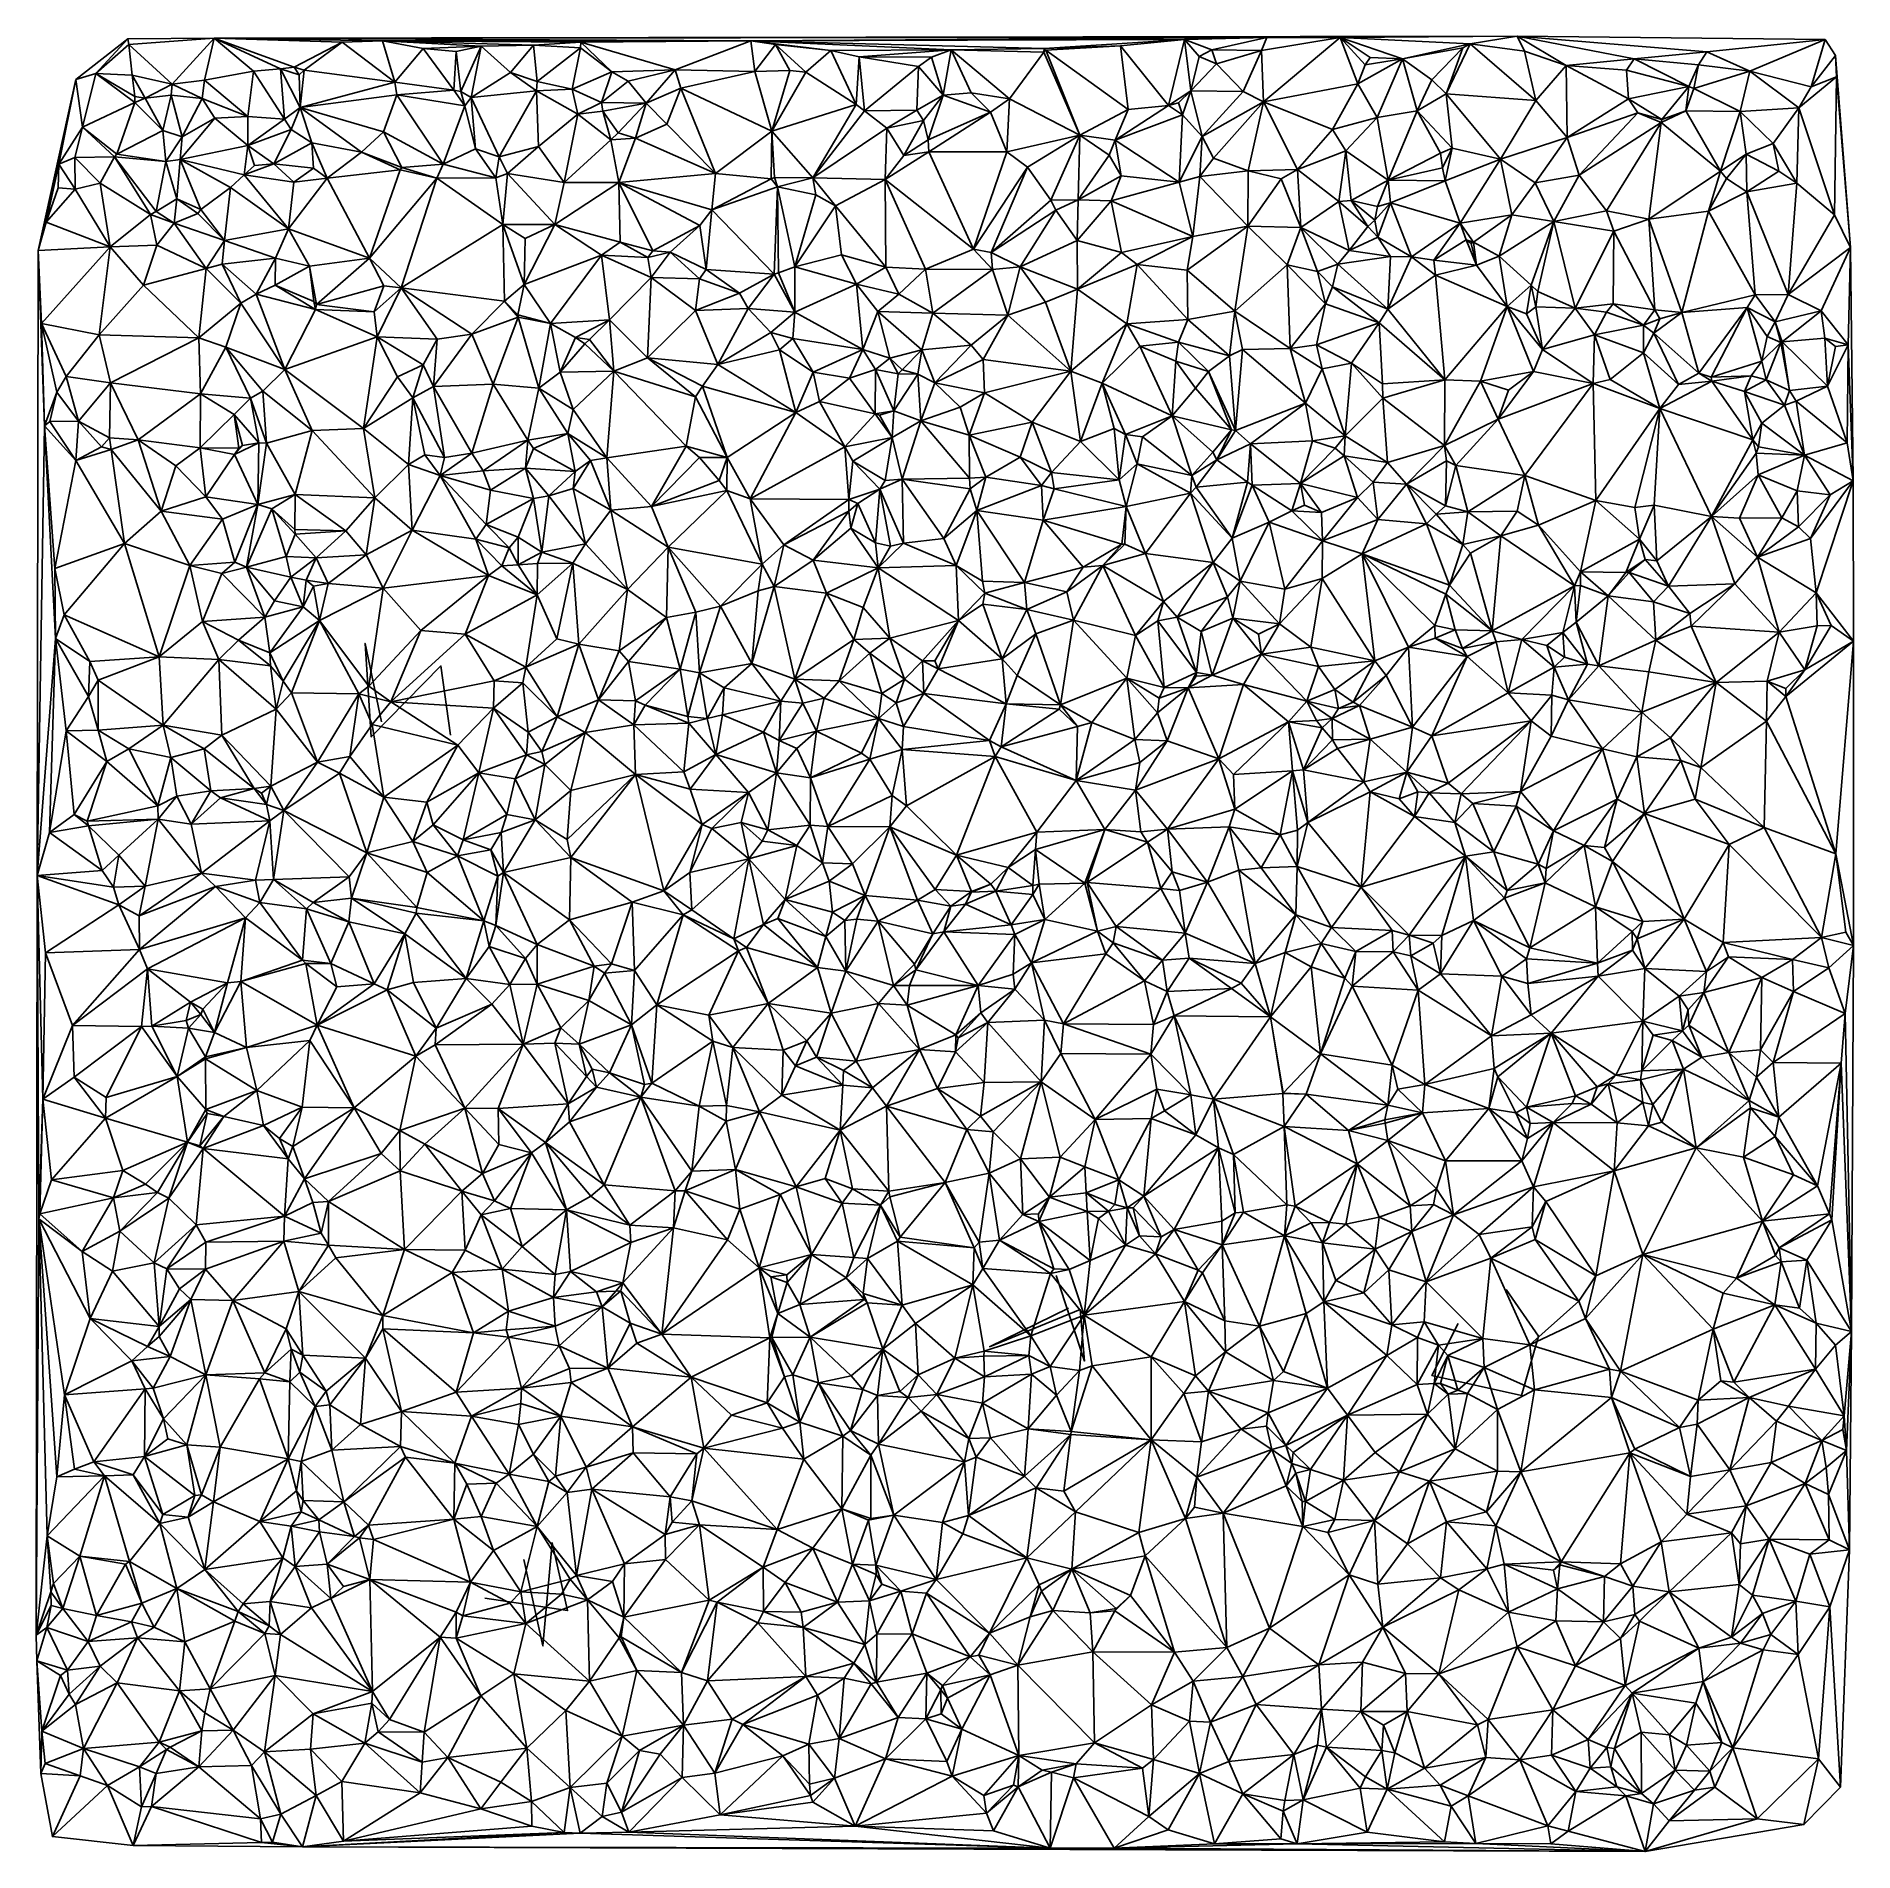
# Model space of a CAD drawing. Header units: metres. Extents: x -15 to 15, y -15 to 15.
import ezdxf

# ---------------------------------------------------------------- set-up
doc = ezdxf.new("R2010")
doc.units = ezdxf.units.M
doc.layers.add('CRACKS', color=1, linetype='Continuous')
doc.layers.add('STREET_MESH', color=7, linetype='Continuous')

msp = doc.modelspace()

# ---------------------------------------------------------------- linework, layer by layer
at = {"layer": 'CRACKS'}
for points in [[(-8.165, 3.463, 0.1), (-8.321, 4.606, 0.1), (-9.471, 3.433, 0.1), (-9.573, 4.976, 0.1), (-9.3, 3.681, 0.1)], [(2.031, -5.991, 0.1), (0.73, -6.631, 0.1), (2.228, -6.016, 0.1), (2.297, -6.867, 0.1), (1.83, -5.454, 0.1)], [(9.257, -5.683, 0.1), (9.789, -6.454, 0.1), (9.507, -7.433, 0.1), (8.03, -7.105, 0.1), (8.463, -6.248, 0.1)], [(-7.598, -10.78, 0.1), (-6.231, -10.985, 0.1), (-6.488, -9.864, 0.1), (-6.64, -11.568, 0.1), (-6.952, -10.14, 0.1)]]:
    msp.add_polyline3d(points, dxfattribs=at)
at = {"layer": 'STREET_MESH'}
for points in [[(9.437, 14.995), (-12.063, 14.966), (5.308, 14.973)], [(6.516, 14.978), (9.437, 14.995), (5.308, 14.973)], [(8.661, 14.871), (9.437, 14.995), (6.516, 14.978)], [(9.437, 14.995), (8.661, 14.871), (9.559, 14.748)], [(9.437, 14.995), (12.568, 14.739), (14.518, 14.941)], [(12.568, 14.739), (9.437, 14.995), (11.367, 14.626)], [(9.437, 14.995), (10.246, 14.515), (11.367, 14.626)], [(10.246, 14.515), (9.437, 14.995), (9.559, 14.748)], [(-14.014, 14.38), (-13.488, 14.954), (-14.346, 14.282)], [(-14.014, 14.38), (-13.47, 14.86), (-13.488, 14.954)], [(-13.47, 14.86), (-14.014, 14.38), (-13.415, 14.355)], [(-13.47, 14.86), (-12.063, 14.966), (-13.488, 14.954)], [(-13.47, 14.86), (-12.757, 14.205), (-12.063, 14.966)], [(-12.757, 14.205), (-13.47, 14.86), (-13.415, 14.355)], [(-12.757, 14.205), (-12.222, 14.27), (-12.063, 14.966)], [(-12.222, 14.27), (-11.415, 14.421), (-12.063, 14.966)], [(-12.063, 14.966), (-3.208, 14.921), (5.308, 14.973)], [(-9.288, 14.923), (-12.063, 14.966), (-9.952, 14.896)], [(-12.063, 14.966), (-10.743, 14.484), (-9.952, 14.896)], [(-10.969, 14.456), (-10.743, 14.484), (-12.063, 14.966)], [(-9.288, 14.923), (-3.208, 14.921), (-12.063, 14.966)], [(-11.415, 14.421), (-10.969, 14.456), (-12.063, 14.966)], [(-9.952, 14.896), (-10.743, 14.484), (-10.579, 14.435)], [(-9.084, 14.236), (-9.952, 14.896), (-10.579, 14.435)], [(-9.084, 14.236), (-9.288, 14.923), (-9.952, 14.896)], [(-9.288, 14.923), (-6.793, 14.849), (-6.015, 14.897)], [(-9.288, 14.923), (-7.657, 14.831), (-6.793, 14.849)], [(-3.208, 14.921), (-9.288, 14.923), (-6.015, 14.897)], [(-9.084, 14.236), (-8.613, 14.795), (-9.288, 14.923)], [(-8.613, 14.795), (-7.657, 14.831), (-9.288, 14.923)], [(-8.109, 14.107), (-8.613, 14.795), (-9.084, 14.236)], [(-8.613, 14.795), (-8.068, 14.745), (-7.657, 14.831)], [(-8.613, 14.795), (-8.109, 14.107), (-8.068, 14.745)], [(-8.109, 14.107), (-7.995, 14.084), (-8.068, 14.745)], [(-8.068, 14.745), (-7.995, 14.084), (-7.657, 14.831)], [(-7.657, 14.831), (-7.995, 14.084), (-7.821, 13.986)], [(-7.657, 14.831), (-7.821, 13.986), (-7.174, 14.398)], [(-6.793, 14.849), (-7.657, 14.831), (-7.174, 14.398)], [(-6.732, 14.248), (-6.793, 14.849), (-7.174, 14.398)], [(-6.793, 14.849), (-6.017, 14.803), (-6.015, 14.897)], [(-6.732, 14.248), (-6.017, 14.803), (-6.793, 14.849)], [(-6.154, 14.121), (-6.017, 14.803), (-6.732, 14.248)], [(-5.504, 14.409), (-6.017, 14.803), (-6.154, 14.121)], [(-6.017, 14.803), (-5.504, 14.409), (-6.015, 14.897)], [(-4.457, 14.44), (-3.208, 14.921), (-6.015, 14.897)], [(-5.504, 14.409), (-4.457, 14.44), (-6.015, 14.897)], [(-4.457, 14.44), (-3.145, 14.416), (-3.208, 14.921)], [(-3.208, 14.921), (3.948, 14.94), (5.308, 14.973)], [(1.634, 14.796), (3.948, 14.94), (-3.208, 14.921)], [(1.634, 14.796), (-3.208, 14.921), (0.098, 14.773)], [(-3.208, 14.921), (-1.887, 14.763), (0.098, 14.773)], [(-2.8, 14.858), (-1.887, 14.763), (-3.208, 14.921)], [(-3.145, 14.416), (-2.8, 14.858), (-3.208, 14.921)], [(-2.566, 14.43), (-2.8, 14.858), (-3.145, 14.416)], [(-2.8, 14.858), (-2.566, 14.43), (-2.3, 14.402)], [(-1.887, 14.763), (-2.8, 14.858), (-2.3, 14.402)], [(-1.887, 14.763), (-2.3, 14.402), (-1.47, 13.871)], [(0.098, 14.773), (-1.887, 14.763), (-1.422, 14.654)], [(-1.887, 14.763), (-1.47, 13.871), (-1.422, 14.654)], [(-0.227, 14.652), (0.098, 14.773), (-1.422, 14.654)], [(-0.227, 14.652), (-0.033, 14.023), (0.098, 14.773)], [(-0.033, 14.023), (0.428, 14.06), (0.098, 14.773)], [(1.627, 14.733), (1.634, 14.796), (0.098, 14.773)], [(1.06, 13.963), (1.627, 14.733), (0.098, 14.773)], [(0.428, 14.06), (1.06, 13.963), (0.098, 14.773)], [(1.627, 14.733), (1.06, 13.963), (2.22, 13.362)], [(1.661, 14.769), (1.634, 14.796), (1.627, 14.733)], [(1.661, 14.769), (1.627, 14.733), (2.22, 13.362)], [(3.948, 14.94), (1.634, 14.796), (2.892, 14.84)], [(1.634, 14.796), (1.661, 14.769), (2.892, 14.84)], [(1.661, 14.769), (3.018, 13.787), (2.892, 14.84)], [(3.018, 13.787), (1.661, 14.769), (2.22, 13.362)], [(3.685, 13.854), (3.948, 14.94), (2.892, 14.84)], [(3.018, 13.787), (3.685, 13.854), (2.892, 14.84)], [(4.054, 14.095), (3.948, 14.94), (3.685, 13.854)], [(3.948, 14.94), (4.398, 14.772), (5.308, 14.973)], [(4.054, 14.095), (4.191, 14.664), (3.948, 14.94)], [(4.191, 14.664), (4.398, 14.772), (3.948, 14.94)], [(4.398, 14.772), (4.191, 14.664), (4.475, 14.541)], [(4.398, 14.772), (5.22, 14.76), (5.308, 14.973)], [(4.398, 14.772), (4.475, 14.541), (5.22, 14.76)], [(4.475, 14.541), (4.915, 14.082), (5.22, 14.76)], [(4.915, 14.082), (5.251, 13.916), (5.22, 14.76)], [(5.22, 14.76), (6.516, 14.978), (5.308, 14.973)], [(5.22, 14.76), (5.251, 13.916), (6.516, 14.978)], [(6.516, 14.978), (5.251, 13.916), (6.805, 14.213)], [(6.516, 14.978), (7.009, 14.646), (7.544, 14.626)], [(6.931, 14.525), (6.516, 14.978), (6.805, 14.213)], [(6.931, 14.525), (7.009, 14.646), (6.516, 14.978)], [(8.661, 14.871), (6.516, 14.978), (7.544, 14.626)], [(8.542, 14.807), (8.661, 14.871), (7.544, 14.626)], [(8.029, 14.277), (8.542, 14.807), (7.544, 14.626)], [(8.029, 14.277), (8.265, 14.044), (8.542, 14.807)], [(8.265, 14.044), (8.661, 14.871), (8.542, 14.807)], [(8.661, 14.871), (8.265, 14.044), (9.743, 13.934)], [(8.661, 14.871), (9.743, 13.934), (9.559, 14.748)], [(9.743, 13.934), (10.246, 14.515), (9.559, 14.748)], [(12.427, 14.526), (12.568, 14.739), (11.367, 14.626)], [(12.427, 14.526), (13.275, 14.42), (12.568, 14.739)], [(12.568, 14.739), (13.275, 14.42), (14.518, 14.941)], [(13.275, 14.42), (14.289, 14.162), (14.518, 14.941)], [(14.289, 14.162), (14.689, 14.681), (14.518, 14.941)], [(-11.507, 13.673), (-11.415, 14.421), (-12.222, 14.27)], [(-11.415, 14.421), (-11.507, 13.673), (-10.904, 13.628)], [(-10.969, 14.456), (-11.415, 14.421), (-10.904, 13.628)], [(-10.969, 14.456), (-10.663, 14.358), (-10.743, 14.484)], [(-10.647, 13.82), (-10.969, 14.456), (-10.904, 13.628)], [(-10.647, 13.82), (-10.663, 14.358), (-10.969, 14.456)], [(-10.743, 14.484), (-10.663, 14.358), (-10.579, 14.435)], [(-10.663, 14.358), (-10.647, 13.82), (-10.579, 14.435)], [(-10.647, 13.82), (-9.084, 14.236), (-10.579, 14.435)], [(-7.821, 13.986), (-6.746, 14.095), (-7.174, 14.398)], [(-6.746, 14.095), (-6.732, 14.248), (-7.174, 14.398)], [(-5.504, 14.409), (-6.154, 14.121), (-5.672, 13.903)], [(-5.232, 14.257), (-5.504, 14.409), (-5.672, 13.903)], [(-4.457, 14.44), (-5.504, 14.409), (-5.232, 14.257)], [(-4.936, 13.892), (-4.457, 14.44), (-5.232, 14.257)], [(-4.457, 14.44), (-4.936, 13.892), (-4.362, 14.142)], [(-3.145, 14.416), (-4.457, 14.44), (-4.362, 14.142)], [(-2.86, 13.432), (-3.145, 14.416), (-4.362, 14.142)], [(-2.566, 14.43), (-3.145, 14.416), (-2.86, 13.432)], [(-2.3, 14.402), (-2.566, 14.43), (-2.86, 13.432)], [(-1.47, 13.871), (-2.3, 14.402), (-2.86, 13.432)], [(-1.422, 14.654), (-1.47, 13.871), (-1.335, 13.768)], [(-0.443, 14.498), (-1.422, 14.654), (-1.335, 13.768)], [(-0.443, 14.498), (-0.227, 14.652), (-1.422, 14.654)], [(-0.469, 13.774), (-0.443, 14.498), (-1.335, 13.768)], [(-0.469, 13.774), (-0.033, 14.023), (-0.443, 14.498)], [(-0.033, 14.023), (-0.227, 14.652), (-0.443, 14.498)], [(4.475, 14.541), (4.191, 14.664), (4.054, 14.095)], [(4.475, 14.541), (4.054, 14.095), (4.915, 14.082)], [(6.805, 14.213), (7.125, 13.653), (7.544, 14.626)], [(6.931, 14.525), (6.805, 14.213), (7.544, 14.626)], [(7.009, 14.646), (6.931, 14.525), (7.544, 14.626)], [(7.125, 13.653), (7.784, 13.768), (7.544, 14.626)], [(7.784, 13.768), (8.029, 14.277), (7.544, 14.626)], [(9.743, 13.934), (10.261, 13.326), (10.246, 14.515)], [(10.246, 14.515), (11.241, 14.434), (11.367, 14.626)], [(11.241, 14.434), (10.246, 14.515), (11.272, 13.961)], [(10.246, 14.515), (10.261, 13.326), (11.272, 13.961)], [(11.241, 14.434), (12.269, 14.166), (11.367, 14.626)], [(12.269, 14.166), (11.241, 14.434), (11.272, 13.961)], [(12.269, 14.166), (12.427, 14.526), (11.367, 14.626)], [(12.354, 14.136), (12.427, 14.526), (12.269, 14.166)], [(12.354, 14.136), (13.275, 14.42), (12.427, 14.526)], [(12.354, 14.136), (13.118, 13.755), (13.275, 14.42)], [(13.275, 14.42), (13.118, 13.755), (14.085, 13.817)], [(14.289, 14.162), (13.275, 14.42), (14.085, 13.817)], [(14.289, 14.162), (14.704, 14.329), (14.689, 14.681)], [(14.689, 14.681), (14.704, 14.329), (14.939, 11.511)], [(-14.97, 11.463), (-14.626, 12.887), (-14.346, 14.282)], [(-14.626, 12.887), (-14.234, 13.497), (-14.346, 14.282)], [(-14.234, 13.497), (-14.014, 14.38), (-14.346, 14.282)], [(-14.234, 13.497), (-13.373, 13.902), (-14.014, 14.38)], [(-14.014, 14.38), (-13.375, 14.003), (-13.415, 14.355)], [(-13.373, 13.902), (-13.375, 14.003), (-14.014, 14.38)], [(-13.375, 14.003), (-13.203, 13.976), (-13.415, 14.355)], [(-13.203, 13.976), (-12.757, 14.205), (-13.415, 14.355)], [(-12.757, 14.205), (-13.203, 13.976), (-12.773, 14.025)], [(-12.757, 14.205), (-12.773, 14.025), (-12.261, 13.967)], [(-12.222, 14.27), (-12.757, 14.205), (-12.261, 13.967)], [(-11.507, 13.673), (-12.222, 14.27), (-12.261, 13.967)], [(-9.084, 14.236), (-10.647, 13.82), (-9.05, 14.032)], [(-8.109, 14.107), (-9.084, 14.236), (-9.05, 14.032)], [(-8.109, 14.107), (-9.05, 14.032), (-7.929, 13.847)], [(-7.995, 14.084), (-8.109, 14.107), (-7.929, 13.847)], [(-7.821, 13.986), (-7.361, 13.009), (-6.746, 14.095)], [(-6.746, 14.095), (-7.361, 13.009), (-6.711, 13.175)], [(-6.154, 14.121), (-6.732, 14.248), (-6.746, 14.095)], [(-6.063, 13.709), (-6.154, 14.121), (-6.746, 14.095)], [(-6.063, 13.709), (-6.746, 14.095), (-6.711, 13.175)], [(-6.154, 14.121), (-6.063, 13.709), (-5.672, 13.903)], [(-4.936, 13.892), (-5.232, 14.257), (-5.672, 13.903)], [(-4.936, 13.892), (-4.592, 13.546), (-4.362, 14.142)], [(-4.592, 13.546), (-3.79, 12.733), (-4.362, 14.142)], [(-3.79, 12.733), (-2.86, 13.432), (-4.362, 14.142)], [(3.847, 13.897), (4.054, 14.095), (3.685, 13.854)], [(3.847, 13.897), (3.913, 13.702), (4.054, 14.095)], [(4.054, 14.095), (3.913, 13.702), (4.237, 13.343)], [(4.054, 14.095), (4.237, 13.343), (4.915, 14.082)], [(5.251, 13.916), (6.392, 13.46), (6.805, 14.213)], [(6.392, 13.46), (7.125, 13.653), (6.805, 14.213)], [(8.265, 14.044), (8.029, 14.277), (7.784, 13.768)], [(11.823, 13.621), (12.269, 14.166), (11.272, 13.961)], [(11.823, 13.621), (12.221, 13.765), (12.269, 14.166)], [(12.221, 13.765), (12.354, 14.136), (12.269, 14.166)], [(12.221, 13.765), (13.118, 13.755), (12.354, 14.136)], [(14.704, 14.329), (14.289, 14.162), (14.085, 13.817)], [(14.671, 12.049), (14.704, 14.329), (14.085, 13.817)], [(14.704, 14.329), (14.671, 12.049), (14.939, 11.511)], [(-13.373, 13.902), (-14.234, 13.497), (-13.67, 13.051)], [(-12.912, 13.443), (-13.373, 13.902), (-13.67, 13.051)], [(-13.203, 13.976), (-13.375, 14.003), (-13.373, 13.902)], [(-13.203, 13.976), (-13.373, 13.902), (-12.912, 13.443)], [(-12.773, 14.025), (-13.203, 13.976), (-12.912, 13.443)], [(-12.589, 13.337), (-12.773, 14.025), (-12.912, 13.443)], [(-12.773, 14.025), (-12.589, 13.337), (-12.261, 13.967)], [(-12.589, 13.337), (-12.05, 13.646), (-12.261, 13.967)], [(-12.05, 13.646), (-11.507, 13.673), (-12.261, 13.967)], [(-10.791, 13.459), (-10.647, 13.82), (-10.904, 13.628)], [(-10.647, 13.82), (-10.791, 13.459), (-10.452, 13.237)], [(-10.647, 13.82), (-9.271, 13.417), (-9.05, 14.032)], [(-10.647, 13.82), (-10.452, 13.237), (-9.63, 13.085)], [(-9.271, 13.417), (-10.647, 13.82), (-9.63, 13.085)], [(-9.271, 13.417), (-8.283, 12.886), (-9.05, 14.032)], [(-9.05, 14.032), (-8.283, 12.886), (-7.929, 13.847)], [(-8.283, 12.886), (-7.752, 13.14), (-7.929, 13.847)], [(-7.821, 13.986), (-7.995, 14.084), (-7.929, 13.847)], [(-7.752, 13.14), (-7.821, 13.986), (-7.929, 13.847)], [(-7.752, 13.14), (-7.361, 13.009), (-7.821, 13.986)], [(-6.063, 13.709), (-5.652, 13.76), (-5.672, 13.903)], [(-5.652, 13.76), (-4.936, 13.892), (-5.672, 13.903)], [(-5.652, 13.76), (-5.396, 13.403), (-4.936, 13.892)], [(-5.396, 13.403), (-5.112, 13.313), (-4.936, 13.892)], [(-4.936, 13.892), (-5.112, 13.313), (-4.592, 13.546)], [(-2.184, 12.661), (-1.47, 13.871), (-2.86, 13.432)], [(-1.47, 13.871), (-2.184, 12.661), (-1.335, 13.768)], [(-0.362, 13.608), (-0.033, 14.023), (-0.469, 13.774)], [(-0.033, 14.023), (-0.362, 13.608), (-0.28, 13.287)], [(0.744, 13.744), (-0.033, 14.023), (-0.28, 13.287)], [(0.744, 13.744), (0.428, 14.06), (-0.033, 14.023)], [(0.744, 13.744), (1.06, 13.963), (0.428, 14.06)], [(1.06, 13.963), (0.744, 13.744), (1.014, 13.091)], [(1.06, 13.963), (1.014, 13.091), (2.22, 13.362)], [(3.018, 13.787), (2.802, 13.283), (3.685, 13.854)], [(2.802, 13.283), (3.913, 13.702), (3.685, 13.854)], [(3.913, 13.702), (3.847, 13.897), (3.685, 13.854)], [(4.237, 13.343), (5.251, 13.916), (4.915, 14.082)], [(5.251, 13.916), (4.237, 13.343), (4.425, 12.983)], [(4.997, 12.778), (5.251, 13.916), (4.425, 12.983)], [(5.251, 13.916), (4.997, 12.778), (5.81, 12.797)], [(6.392, 13.46), (5.251, 13.916), (5.81, 12.797)], [(8.265, 14.044), (7.784, 13.768), (8.364, 13.152)], [(9.159, 12.97), (8.265, 14.044), (8.364, 13.152)], [(8.265, 14.044), (9.159, 12.97), (9.743, 13.934)], [(9.159, 12.97), (10.261, 13.326), (9.743, 13.934)], [(10.261, 13.326), (11.425, 13.734), (11.272, 13.961)], [(11.425, 13.734), (11.823, 13.621), (11.272, 13.961)], [(13.118, 13.755), (13.658, 13.227), (14.085, 13.817)], [(13.658, 13.227), (14.05, 12.574), (14.085, 13.817)], [(14.05, 12.574), (14.671, 12.049), (14.085, 13.817)], [(-14.234, 13.497), (-14.626, 12.887), (-14.364, 12.995)], [(-13.71, 13.004), (-14.234, 13.497), (-14.364, 12.995)], [(-14.234, 13.497), (-13.71, 13.004), (-13.67, 13.051)], [(-12.623, 12.964), (-12.05, 13.646), (-12.589, 13.337)], [(-12.05, 13.646), (-12.623, 12.964), (-11.51, 13.192)], [(-12.05, 13.646), (-11.51, 13.192), (-11.507, 13.673)], [(-11.507, 13.673), (-11.51, 13.192), (-10.904, 13.628)], [(-11.51, 13.192), (-10.791, 13.459), (-10.904, 13.628)], [(-6.287, 12.583), (-6.063, 13.709), (-6.711, 13.175)], [(-5.52, 13.288), (-6.063, 13.709), (-6.287, 12.583)], [(-5.52, 13.288), (-5.652, 13.76), (-6.063, 13.709)], [(-5.52, 13.288), (-5.396, 13.403), (-5.652, 13.76)], [(-5.112, 13.313), (-3.79, 12.733), (-4.592, 13.546)], [(-2.184, 12.661), (-0.967, 13.481), (-1.335, 13.768)], [(-0.967, 13.481), (-0.469, 13.774), (-1.335, 13.768)], [(-0.967, 13.481), (-0.362, 13.608), (-0.469, 13.774)], [(-0.362, 13.608), (-0.967, 13.481), (-0.686, 13.027)], [(-0.362, 13.608), (-0.686, 13.027), (-0.28, 13.287)], [(-0.273, 13.09), (0.744, 13.744), (-0.28, 13.287)], [(0.744, 13.744), (-0.273, 13.09), (1.014, 13.091)], [(2.802, 13.283), (3.018, 13.787), (2.22, 13.362)], [(3.913, 13.702), (2.802, 13.283), (3.857, 12.588)], [(4.237, 13.343), (3.913, 13.702), (3.857, 12.588)], [(7.125, 13.653), (6.392, 13.46), (6.61, 13.103)], [(7.309, 12.62), (7.125, 13.653), (6.61, 13.103)], [(7.309, 12.62), (7.784, 13.768), (7.125, 13.653)], [(7.784, 13.768), (7.309, 12.62), (8.17, 13.066)], [(7.784, 13.768), (8.17, 13.066), (8.364, 13.152)], [(11.425, 13.734), (10.261, 13.326), (10.46, 12.702)], [(11.81, 13.571), (11.425, 13.734), (10.46, 12.702)], [(10.91, 12.113), (11.81, 13.571), (10.46, 12.702)], [(10.91, 12.113), (11.611, 11.976), (11.81, 13.571)], [(11.823, 13.621), (11.425, 13.734), (11.81, 13.571)], [(11.611, 11.976), (12.792, 12.769), (11.81, 13.571)], [(12.792, 12.769), (12.221, 13.765), (11.81, 13.571)], [(12.221, 13.765), (11.823, 13.621), (11.81, 13.571)], [(13.118, 13.755), (12.221, 13.765), (12.792, 12.769)], [(13.118, 13.755), (12.792, 12.769), (13.216, 13.049)], [(13.658, 13.227), (13.118, 13.755), (13.216, 13.049)], [(-12.912, 13.443), (-13.67, 13.051), (-12.861, 12.929)], [(-12.589, 13.337), (-12.912, 13.443), (-12.861, 12.929)], [(-12.623, 12.964), (-12.589, 13.337), (-12.861, 12.929)], [(-10.791, 13.459), (-11.51, 13.192), (-11.079, 12.893)], [(-10.452, 13.237), (-10.791, 13.459), (-11.079, 12.893)], [(-10.422, 12.817), (-10.452, 13.237), (-11.079, 12.893)], [(-10.452, 13.237), (-10.201, 12.657), (-9.63, 13.085)], [(-10.422, 12.817), (-10.201, 12.657), (-10.452, 13.237)], [(-8.969, 12.831), (-9.271, 13.417), (-9.63, 13.085)], [(-8.283, 12.886), (-9.271, 13.417), (-8.969, 12.831)], [(-5.389, 12.585), (-5.52, 13.288), (-6.287, 12.583)], [(-5.396, 13.403), (-5.52, 13.288), (-5.112, 13.313)], [(-5.112, 13.313), (-5.52, 13.288), (-5.389, 12.585)], [(-3.79, 12.733), (-5.112, 13.313), (-5.389, 12.585)], [(-3.79, 12.733), (-2.872, 12.642), (-2.86, 13.432)], [(-2.872, 12.642), (-2.816, 12.666), (-2.86, 13.432)], [(-2.816, 12.666), (-2.184, 12.661), (-2.86, 13.432)], [(-0.967, 13.481), (-2.184, 12.661), (-0.99, 12.63)], [(-0.686, 13.027), (-0.967, 13.481), (-0.99, 12.63)], [(-0.686, 13.027), (-0.273, 13.09), (-0.28, 13.287)], [(1.014, 13.091), (1.359, 12.838), (2.22, 13.362)], [(1.359, 12.838), (1.742, 12.289), (2.22, 13.362)], [(1.742, 12.289), (2.193, 12.299), (2.22, 13.362)], [(2.193, 12.299), (2.705, 13.032), (2.22, 13.362)], [(2.705, 13.032), (2.802, 13.283), (2.22, 13.362)], [(2.902, 12.691), (2.802, 13.283), (2.705, 13.032)], [(2.802, 13.283), (2.902, 12.691), (3.857, 12.588)], [(4.202, 12.683), (4.237, 13.343), (3.857, 12.588)], [(4.237, 13.343), (4.202, 12.683), (4.425, 12.983)], [(6.392, 13.46), (5.81, 12.797), (6.61, 13.103)], [(10.261, 13.326), (9.159, 12.97), (9.732, 12.578)], [(10.261, 13.326), (9.732, 12.578), (10.46, 12.702)], [(13.753, 12.769), (13.658, 13.227), (13.216, 13.049)], [(13.658, 13.227), (13.753, 12.769), (14.05, 12.574)], [(-14.626, 12.887), (-14.356, 12.474), (-14.364, 12.995)], [(-13.942, 12.573), (-13.71, 13.004), (-14.364, 12.995)], [(-14.356, 12.474), (-13.942, 12.573), (-14.364, 12.995)], [(-13.112, 12.055), (-13.71, 13.004), (-13.942, 12.573)], [(-13.67, 13.051), (-13.71, 13.004), (-12.861, 12.929)], [(-13.71, 13.004), (-13.023, 12.106), (-12.861, 12.929)], [(-13.112, 12.055), (-13.023, 12.106), (-13.71, 13.004)], [(-13.023, 12.106), (-12.678, 12.316), (-12.861, 12.929)], [(-12.678, 12.316), (-12.623, 12.964), (-12.861, 12.929)], [(-12.281, 12.135), (-12.623, 12.964), (-12.678, 12.316)], [(-12.623, 12.964), (-11.571, 12.711), (-11.51, 13.192)], [(-11.792, 12.503), (-12.623, 12.964), (-12.281, 12.135)], [(-11.571, 12.711), (-12.623, 12.964), (-11.792, 12.503)], [(-11.571, 12.711), (-11.397, 12.862), (-11.51, 13.192)], [(-11.51, 13.192), (-11.397, 12.862), (-11.079, 12.893)], [(-9.63, 13.085), (-10.201, 12.657), (-8.995, 12.793)], [(-8.969, 12.831), (-9.63, 13.085), (-8.995, 12.793)], [(-7.752, 13.14), (-8.283, 12.886), (-7.416, 12.662)], [(-7.361, 13.009), (-7.752, 13.14), (-7.416, 12.662)], [(-7.224, 12.734), (-7.361, 13.009), (-7.416, 12.662)], [(-7.361, 13.009), (-7.224, 12.734), (-6.711, 13.175)], [(-7.224, 12.734), (-6.287, 12.583), (-6.711, 13.175)], [(-0.273, 13.09), (-0.686, 13.027), (-0.99, 12.63)], [(0.466, 11.484), (-0.273, 13.09), (-0.99, 12.63)], [(-0.273, 13.09), (0.466, 11.484), (1.014, 13.091)], [(0.466, 11.484), (1.359, 12.838), (1.014, 13.091)], [(2.193, 12.299), (2.902, 12.691), (2.705, 13.032)], [(4.202, 12.683), (4.997, 12.778), (4.425, 12.983)], [(5.81, 12.797), (6.493, 12.272), (6.61, 13.103)], [(6.493, 12.272), (6.7, 12.288), (6.61, 13.103)], [(6.7, 12.288), (7.309, 12.62), (6.61, 13.103)], [(7.309, 12.62), (8.206, 12.824), (8.17, 13.066)], [(8.17, 13.066), (8.206, 12.824), (8.364, 13.152)], [(8.206, 12.824), (8.251, 12.611), (8.364, 13.152)], [(8.251, 12.611), (9.159, 12.97), (8.364, 13.152)], [(9.159, 12.97), (8.251, 12.611), (8.497, 11.911)], [(9.348, 12.05), (9.159, 12.97), (8.497, 11.911)], [(9.159, 12.97), (9.348, 12.05), (9.732, 12.578)], [(12.792, 12.769), (12.891, 12.651), (13.216, 13.049)], [(12.891, 12.651), (13.224, 12.427), (13.216, 13.049)], [(13.224, 12.427), (13.753, 12.769), (13.216, 13.049)], [(-14.834, 11.931), (-14.626, 12.887), (-14.97, 11.463)], [(-14.834, 11.931), (-14.64, 12.497), (-14.626, 12.887)], [(-14.64, 12.497), (-14.356, 12.474), (-14.626, 12.887)], [(-11.571, 12.711), (-11.792, 12.503), (-10.839, 11.819)], [(-11.079, 12.893), (-11.571, 12.711), (-10.749, 12.588)], [(-11.397, 12.862), (-11.571, 12.711), (-11.079, 12.893)], [(-11.571, 12.711), (-10.839, 11.819), (-10.749, 12.588)], [(-10.422, 12.817), (-11.079, 12.893), (-10.749, 12.588)], [(-10.839, 11.819), (-10.201, 12.657), (-10.749, 12.588)], [(-9.5, 11.336), (-10.201, 12.657), (-10.839, 11.819)], [(-10.201, 12.657), (-10.422, 12.817), (-10.749, 12.588)], [(-10.201, 12.657), (-9.5, 11.336), (-8.995, 12.793)], [(-9.5, 11.336), (-8.391, 12.655), (-8.995, 12.793)], [(-8.391, 12.655), (-9.5, 11.336), (-8.978, 10.847)], [(-8.391, 12.655), (-8.969, 12.831), (-8.995, 12.793)], [(-7.299, 11.892), (-8.391, 12.655), (-8.978, 10.847)], [(-8.391, 12.655), (-8.283, 12.886), (-8.969, 12.831)], [(-8.283, 12.886), (-8.391, 12.655), (-7.416, 12.662)], [(-8.391, 12.655), (-7.299, 11.892), (-7.416, 12.662)], [(-7.299, 11.892), (-7.224, 12.734), (-7.416, 12.662)], [(-7.224, 12.734), (-7.299, 11.892), (-6.442, 11.891)], [(-7.224, 12.734), (-6.442, 11.891), (-6.287, 12.583)], [(-3.79, 12.733), (-5.389, 12.585), (-3.854, 12.132)], [(-2.872, 12.642), (-3.79, 12.733), (-3.854, 12.132)], [(-2.872, 12.642), (-3.854, 12.132), (-2.769, 12.513)], [(-2.816, 12.666), (-2.872, 12.642), (-2.769, 12.513)], [(-2.184, 12.661), (-2.816, 12.666), (-2.769, 12.513)], [(-2.136, 12.379), (-2.184, 12.661), (-2.769, 12.513)], [(-0.99, 12.63), (-2.184, 12.661), (-1.812, 12.2)], [(-2.184, 12.661), (-2.136, 12.379), (-1.812, 12.2)], [(-0.979, 11.183), (-0.99, 12.63), (-1.812, 12.2)], [(-0.99, 12.63), (-0.979, 11.183), (-0.324, 11.15)], [(0.466, 11.484), (-0.99, 12.63), (-0.324, 11.15)], [(0.466, 11.484), (0.758, 11.427), (1.359, 12.838)], [(0.758, 11.427), (1.742, 12.289), (1.359, 12.838)], [(2.902, 12.691), (2.193, 12.299), (2.739, 12.28)], [(2.902, 12.691), (2.739, 12.28), (3.857, 12.588)], [(4.202, 12.683), (3.857, 12.588), (4.083, 11.694)], [(4.991, 11.86), (4.202, 12.683), (4.083, 11.694)], [(4.991, 11.86), (4.997, 12.778), (4.202, 12.683)], [(4.997, 12.778), (4.991, 11.86), (5.542, 12.644)], [(4.991, 11.86), (5.865, 11.839), (5.542, 12.644)], [(4.997, 12.778), (5.542, 12.644), (5.81, 12.797)], [(5.542, 12.644), (5.865, 11.839), (5.81, 12.797)], [(5.865, 11.839), (6.493, 12.272), (5.81, 12.797)], [(7.309, 12.62), (6.7, 12.288), (7.131, 12.188)], [(7.347, 12.248), (7.309, 12.62), (7.131, 12.188)], [(8.251, 12.611), (8.206, 12.824), (7.309, 12.62)], [(7.347, 12.248), (8.251, 12.611), (7.309, 12.62)], [(8.251, 12.611), (7.347, 12.248), (8.497, 11.911)], [(9.732, 12.578), (10.041, 11.94), (10.46, 12.702)], [(10.041, 11.94), (10.91, 12.113), (10.46, 12.702)], [(12.593, 12.112), (12.792, 12.769), (11.611, 11.976)], [(12.593, 12.112), (12.891, 12.651), (12.792, 12.769)], [(13.224, 12.427), (12.891, 12.651), (12.593, 12.112)], [(13.753, 12.769), (13.224, 12.427), (14.05, 12.574)], [(-14.356, 12.474), (-14.64, 12.497), (-14.834, 11.931)], [(-14.356, 12.474), (-14.834, 11.931), (-13.781, 11.521)], [(-14.356, 12.474), (-13.781, 11.521), (-13.942, 12.573)], [(-13.781, 11.521), (-13.112, 12.055), (-13.942, 12.573)], [(-13.023, 12.106), (-12.723, 11.911), (-12.678, 12.316)], [(-12.678, 12.316), (-12.723, 11.911), (-12.333, 12.073)], [(-12.281, 12.135), (-12.678, 12.316), (-12.333, 12.073)], [(-11.792, 12.503), (-12.281, 12.135), (-11.895, 11.628)], [(-11.792, 12.503), (-11.895, 11.628), (-10.839, 11.819)], [(-6.442, 11.891), (-5.389, 12.585), (-6.287, 12.583)], [(-5.362, 11.6), (-5.389, 12.585), (-6.442, 11.891)], [(-3.854, 12.132), (-5.389, 12.585), (-4.052, 11.875)], [(-5.389, 12.585), (-4.828, 11.457), (-4.052, 11.875)], [(-4.828, 11.457), (-5.389, 12.585), (-5.362, 11.6)], [(-2.769, 12.513), (-3.854, 12.132), (-2.825, 11.069)], [(-2.752, 11.091), (-2.769, 12.513), (-2.825, 11.069)], [(-2.769, 12.513), (-2.752, 11.091), (-2.482, 11.189)], [(-2.136, 12.379), (-2.769, 12.513), (-2.482, 11.189)], [(-1.812, 12.2), (-2.136, 12.379), (-2.482, 11.189)], [(1.742, 12.289), (1.823, 12.125), (2.193, 12.299)], [(2.193, 12.299), (1.823, 12.125), (2.175, 11.623)], [(2.739, 12.28), (2.193, 12.299), (2.175, 11.623)], [(3.857, 12.588), (2.739, 12.28), (4.083, 11.694)], [(9.348, 12.05), (10.041, 11.94), (9.732, 12.578)], [(13.224, 12.427), (12.593, 12.112), (13.362, 10.729)], [(13.224, 12.427), (13.908, 10.733), (14.05, 12.574)], [(13.908, 10.733), (13.224, 12.427), (13.362, 10.729)], [(13.908, 10.733), (14.671, 12.049), (14.05, 12.574)], [(-13.01, 11.547), (-13.112, 12.055), (-13.781, 11.521)], [(-12.723, 11.911), (-13.023, 12.106), (-13.112, 12.055)], [(-13.01, 11.547), (-12.723, 11.911), (-13.112, 12.055)], [(-12.723, 11.911), (-11.895, 11.628), (-12.333, 12.073)], [(-11.895, 11.628), (-12.281, 12.135), (-12.333, 12.073)], [(-3.947, 11.148), (-3.854, 12.132), (-4.052, 11.875)], [(-3.854, 12.132), (-3.947, 11.148), (-2.825, 11.069)], [(-1.712, 11.389), (-1.812, 12.2), (-2.482, 11.189)], [(-1.712, 11.389), (-0.979, 11.183), (-1.812, 12.2)], [(1.742, 12.289), (0.758, 11.427), (1.823, 12.125)], [(0.758, 11.427), (1.238, 11.189), (1.823, 12.125)], [(1.823, 12.125), (1.238, 11.189), (2.175, 11.623)], [(2.906, 11.43), (2.739, 12.28), (2.175, 11.623)], [(2.739, 12.28), (2.906, 11.43), (4.083, 11.694)], [(6.493, 12.272), (5.865, 11.839), (6.664, 11.46)], [(6.7, 12.288), (6.493, 12.272), (6.975, 11.856)], [(6.493, 12.272), (6.664, 11.46), (6.975, 11.856)], [(7.086, 11.959), (6.7, 12.288), (6.975, 11.856)], [(6.7, 12.288), (7.086, 11.959), (7.131, 12.188)], [(7.086, 11.959), (7.347, 12.248), (7.131, 12.188)], [(7.139, 11.682), (7.347, 12.248), (7.086, 11.959)], [(7.139, 11.682), (7.694, 11.357), (7.347, 12.248)], [(7.347, 12.248), (7.694, 11.357), (8.497, 11.911)], [(8.717, 11.597), (9.348, 12.05), (8.497, 11.911)], [(9.348, 12.05), (8.717, 11.597), (9.137, 11.365)], [(10.041, 11.94), (9.348, 12.05), (9.137, 11.365)], [(10.041, 11.94), (11.033, 11.78), (10.91, 12.113)], [(10.91, 12.113), (11.033, 11.78), (11.611, 11.976)], [(12.593, 12.112), (11.611, 11.976), (12.153, 10.436)], [(13.362, 10.729), (12.593, 12.112), (12.153, 10.436)], [(14.671, 12.049), (13.908, 10.733), (14.939, 11.511)], [(-13.781, 11.521), (-14.834, 11.931), (-14.97, 11.463)], [(-12.723, 11.911), (-13.01, 11.547), (-12.194, 11.161)], [(-11.895, 11.628), (-12.723, 11.911), (-12.194, 11.161)], [(-11.895, 11.628), (-11.049, 11.332), (-10.839, 11.819)], [(-10.839, 11.819), (-11.049, 11.332), (-10.492, 11.203)], [(-9.5, 11.336), (-10.839, 11.819), (-10.492, 11.203)], [(-7.273, 10.625), (-7.299, 11.892), (-8.978, 10.847)], [(-7.299, 11.892), (-7.273, 10.625), (-6.951, 10.901)], [(-6.932, 11.66), (-7.299, 11.892), (-6.951, 10.901)], [(-7.299, 11.892), (-6.932, 11.66), (-6.442, 11.891)], [(-6.442, 11.891), (-6.932, 11.66), (-6.951, 10.901)], [(-5.675, 11.386), (-6.442, 11.891), (-6.951, 10.901)], [(-5.675, 11.386), (-5.362, 11.6), (-6.442, 11.891)], [(-4.828, 11.457), (-4.542, 11.432), (-4.052, 11.875)], [(-4.542, 11.432), (-3.947, 11.148), (-4.052, 11.875)], [(3.99, 11.135), (4.991, 11.86), (4.083, 11.694)], [(4.991, 11.86), (3.99, 11.135), (4.779, 10.458)], [(5.641, 11.226), (4.991, 11.86), (4.779, 10.458)], [(5.865, 11.839), (4.991, 11.86), (5.641, 11.226)], [(6.141, 11.114), (5.865, 11.839), (5.641, 11.226)], [(5.865, 11.839), (6.48, 11.234), (6.664, 11.46)], [(6.48, 11.234), (5.865, 11.839), (6.141, 11.114)], [(6.664, 11.46), (7.139, 11.682), (6.975, 11.856)], [(7.139, 11.682), (7.086, 11.959), (6.975, 11.856)], [(7.694, 11.357), (8.062, 11.301), (8.497, 11.911)], [(8.062, 11.301), (8.593, 11.637), (8.497, 11.911)], [(8.593, 11.637), (8.717, 11.597), (8.497, 11.911)], [(9.669, 10.891), (10.041, 11.94), (9.137, 11.365)], [(10.041, 11.94), (9.669, 10.891), (9.78, 10.785)], [(10.394, 10.511), (10.041, 11.94), (9.78, 10.785)], [(10.394, 10.511), (11.033, 11.78), (10.041, 11.94)], [(11.033, 11.78), (10.394, 10.511), (11.019, 10.578)], [(11.033, 11.78), (11.019, 10.578), (11.709, 10.484)], [(11.033, 11.78), (11.709, 10.484), (11.611, 11.976)], [(11.611, 11.976), (11.709, 10.484), (12.153, 10.436)], [(-14.864, 8.566), (-14.97, 11.463), (-14.986, 1.144)], [(-14.912, 10.256), (-13.781, 11.521), (-14.97, 11.463)], [(-14.864, 8.566), (-14.912, 10.256), (-14.97, 11.463)], [(-13.781, 11.521), (-14.912, 10.256), (-13.96, 10.07)], [(-13.229, 10.886), (-13.781, 11.521), (-13.96, 10.07)], [(-13.229, 10.886), (-13.01, 11.547), (-13.781, 11.521)], [(-13.01, 11.547), (-13.229, 10.886), (-12.194, 11.161)], [(-11.929, 11.236), (-11.895, 11.628), (-12.194, 11.161)], [(-11.895, 11.628), (-11.929, 11.236), (-11.049, 11.332)], [(-5.675, 11.386), (-4.906, 11.344), (-5.362, 11.6)], [(-4.906, 11.344), (-4.828, 11.457), (-5.362, 11.6)], [(-4.906, 11.344), (-4.542, 11.432), (-4.828, 11.457)], [(-4.542, 11.432), (-4.906, 11.344), (-4.853, 11.013)], [(-4.057, 10.994), (-4.542, 11.432), (-4.853, 11.013)], [(-3.947, 11.148), (-4.542, 11.432), (-4.057, 10.994)], [(0.78, 11.149), (0.466, 11.484), (-0.324, 11.15)], [(0.78, 11.149), (0.758, 11.427), (0.466, 11.484)], [(0.78, 11.149), (1.238, 11.189), (0.758, 11.427)], [(1.238, 11.189), (2.182, 10.82), (2.175, 11.623)], [(2.182, 10.82), (2.906, 11.43), (2.175, 11.623)], [(3.167, 11.232), (2.906, 11.43), (2.182, 10.82)], [(2.906, 11.43), (3.167, 11.232), (4.083, 11.694)], [(3.167, 11.232), (3.99, 11.135), (4.083, 11.694)], [(6.48, 11.234), (7.345, 11.359), (6.664, 11.46)], [(7.345, 11.359), (7.139, 11.682), (6.664, 11.46)], [(7.139, 11.682), (7.345, 11.359), (7.694, 11.357)], [(8.593, 11.637), (8.062, 11.301), (8.768, 11.221)], [(8.679, 11.576), (8.593, 11.637), (8.768, 11.221)], [(8.593, 11.637), (8.679, 11.576), (8.717, 11.597)], [(8.717, 11.597), (8.679, 11.576), (8.768, 11.221)], [(8.717, 11.597), (8.768, 11.221), (9.137, 11.365)], [(13.908, 10.733), (14.452, 10.466), (14.939, 11.511)], [(14.452, 10.466), (14.898, 9.905), (14.939, 11.511)], [(14.898, 9.905), (14.981, 7.658), (14.939, 11.511)], [(-12.194, 11.161), (-13.229, 10.886), (-12.315, 10.019)], [(-11.626, 10.593), (-12.194, 11.161), (-12.315, 10.019)], [(-11.626, 10.593), (-11.929, 11.236), (-12.194, 11.161)], [(-11.929, 11.236), (-11.37, 10.739), (-11.049, 11.332)], [(-11.626, 10.593), (-11.37, 10.739), (-11.929, 11.236)], [(-11.049, 11.332), (-11.37, 10.739), (-11.059, 10.89)], [(-10.492, 11.203), (-11.049, 11.332), (-11.059, 10.89)], [(-10.417, 10.62), (-10.492, 11.203), (-11.059, 10.89)], [(-10.374, 10.57), (-9.5, 11.336), (-10.492, 11.203)], [(-10.417, 10.62), (-10.374, 10.57), (-10.492, 11.203)], [(-10.374, 10.57), (-9.264, 10.88), (-9.5, 11.336)], [(-9.5, 11.336), (-9.264, 10.88), (-8.978, 10.847)], [(-5.675, 11.386), (-6.951, 10.901), (-6.512, 10.256)], [(-5.539, 10.314), (-5.675, 11.386), (-6.512, 10.256)], [(-5.675, 11.386), (-5.539, 10.314), (-4.853, 11.013)], [(-4.906, 11.344), (-5.675, 11.386), (-4.853, 11.013)], [(-3.395, 10.757), (-3.947, 11.148), (-4.057, 10.994)], [(-3.947, 11.148), (-3.395, 10.757), (-2.825, 11.069)], [(-2.752, 11.091), (-2.485, 10.442), (-2.482, 11.189)], [(-2.485, 10.442), (-1.466, 10.906), (-2.482, 11.189)], [(-1.466, 10.906), (-1.712, 11.389), (-2.482, 11.189)], [(-1.712, 11.389), (-1.466, 10.906), (-0.979, 11.183)], [(-1.466, 10.906), (-0.767, 10.74), (-0.979, 11.183)], [(-0.979, 11.183), (-0.767, 10.74), (-0.324, 11.15)], [(-0.767, 10.74), (-0.204, 10.429), (-0.324, 11.15)], [(-0.204, 10.429), (0.78, 11.149), (-0.324, 11.15)], [(1.033, 10.395), (0.78, 11.149), (-0.204, 10.429)], [(1.238, 11.189), (0.78, 11.149), (1.033, 10.395)], [(1.654, 10.607), (1.238, 11.189), (1.033, 10.395)], [(1.238, 11.189), (1.654, 10.607), (2.182, 10.82)], [(3.167, 11.232), (2.182, 10.82), (2.997, 10.252)], [(3.167, 11.232), (2.997, 10.252), (4, 10.32)], [(3.99, 11.135), (3.167, 11.232), (4, 10.32)], [(3.99, 11.135), (4, 10.32), (4.779, 10.458)], [(5.69, 9.841), (5.641, 11.226), (4.779, 10.458)], [(5.641, 11.226), (5.69, 9.841), (6.276, 10.579)], [(6.141, 11.114), (5.641, 11.226), (6.276, 10.579)], [(6.391, 10.86), (6.48, 11.234), (6.141, 11.114)], [(6.391, 10.86), (6.141, 11.114), (6.276, 10.579)], [(7.301, 10.492), (6.48, 11.234), (6.391, 10.86)], [(7.301, 10.492), (7.345, 11.359), (6.48, 11.234)], [(7.345, 11.359), (7.301, 10.492), (7.694, 11.357)], [(7.301, 10.492), (8.09, 11.054), (7.694, 11.357)], [(8.09, 11.054), (8.062, 11.301), (7.694, 11.357)], [(8.062, 11.301), (8.09, 11.054), (8.768, 11.221)], [(8.768, 11.221), (8.09, 11.054), (9.274, 10.536)], [(8.768, 11.221), (9.274, 10.536), (9.137, 11.365)], [(9.274, 10.536), (9.669, 10.891), (9.137, 11.365)], [(-12.315, 10.019), (-13.229, 10.886), (-13.96, 10.07)], [(-11.37, 10.739), (-10.392, 10.487), (-11.059, 10.89)], [(-10.392, 10.487), (-10.417, 10.62), (-11.059, 10.89)], [(-9.264, 10.88), (-10.374, 10.57), (-9.425, 10.451)], [(-9.264, 10.88), (-9.425, 10.451), (-8.978, 10.847)], [(-9.425, 10.451), (-9.373, 10.036), (-8.978, 10.847)], [(-9.373, 10.036), (-8.384, 9.999), (-8.978, 10.847)], [(-7.811, 10.079), (-7.273, 10.625), (-8.978, 10.847)], [(-8.384, 9.999), (-7.811, 10.079), (-8.978, 10.847)], [(-7.273, 10.625), (-7.054, 10.401), (-6.951, 10.901)], [(-6.951, 10.901), (-7.054, 10.401), (-6.512, 10.256)], [(-5.539, 10.314), (-4.915, 9.689), (-4.853, 11.013)], [(-4.915, 9.689), (-4.119, 10.47), (-4.853, 11.013)], [(-4.119, 10.47), (-4.057, 10.994), (-4.853, 11.013)], [(-4.119, 10.47), (-3.395, 10.757), (-4.057, 10.994)], [(-2.825, 11.069), (-3.395, 10.757), (-3.255, 10.505)], [(-2.485, 10.442), (-2.825, 11.069), (-3.255, 10.505)], [(-2.752, 11.091), (-2.825, 11.069), (-2.485, 10.442)], [(-1.358, 9.828), (-1.466, 10.906), (-2.485, 10.442)], [(-0.767, 10.74), (-1.466, 10.906), (-1.113, 10.453)], [(-1.466, 10.906), (-1.358, 9.828), (-1.113, 10.453)], [(2.182, 10.82), (1.654, 10.607), (2.069, 9.47)], [(2.997, 10.252), (2.182, 10.82), (2.069, 9.47)], [(7.159, 10.268), (6.391, 10.86), (6.276, 10.579)], [(7.301, 10.492), (6.391, 10.86), (7.159, 10.268)], [(8.09, 11.054), (7.301, 10.492), (8.244, 9.325)], [(9.274, 10.536), (8.09, 11.054), (8.244, 9.325)], [(9.591, 10.415), (9.669, 10.891), (9.274, 10.536)], [(9.747, 10.529), (9.669, 10.891), (9.591, 10.415)], [(9.669, 10.891), (9.747, 10.529), (9.78, 10.785)], [(-11.872, 9.867), (-11.626, 10.593), (-12.315, 10.019)], [(-10.898, 9.498), (-11.626, 10.593), (-11.872, 9.867)], [(-10.898, 9.498), (-11.37, 10.739), (-11.626, 10.593)], [(-11.37, 10.739), (-10.898, 9.498), (-10.392, 10.487)], [(-10.374, 10.57), (-10.417, 10.62), (-10.392, 10.487)], [(-9.425, 10.451), (-10.374, 10.57), (-10.392, 10.487)], [(-7.811, 10.079), (-7.05, 10.358), (-7.273, 10.625)], [(-7.05, 10.358), (-7.054, 10.401), (-7.273, 10.625)], [(-3.395, 10.757), (-4.119, 10.47), (-3.255, 10.505)], [(-4.119, 10.47), (-3.753, 9.578), (-3.255, 10.505)], [(-3.753, 9.578), (-2.876, 10.105), (-3.255, 10.505)], [(-2.876, 10.105), (-2.485, 10.442), (-3.255, 10.505)], [(-0.204, 10.429), (-0.767, 10.74), (-1.113, 10.453)], [(1.654, 10.607), (1.033, 10.395), (2.069, 9.47)], [(5.69, 9.841), (6.128, 9.904), (6.276, 10.579)], [(6.128, 9.904), (7.159, 10.268), (6.276, 10.579)], [(8.833, 9.304), (9.274, 10.536), (8.244, 9.325)], [(8.833, 9.304), (9.704, 9.462), (9.274, 10.536)], [(9.852, 9.825), (9.591, 10.415), (9.274, 10.536)], [(9.704, 9.462), (9.852, 9.825), (9.274, 10.536)], [(9.747, 10.529), (9.591, 10.415), (9.852, 9.825)], [(9.747, 10.529), (10.394, 10.511), (9.78, 10.785)], [(10.394, 10.511), (9.747, 10.529), (9.852, 9.825)], [(10.394, 10.511), (9.852, 9.825), (10.71, 10.067)], [(10.394, 10.511), (10.913, 10.441), (11.019, 10.578)], [(10.913, 10.441), (10.394, 10.511), (10.71, 10.067)], [(10.913, 10.441), (11.519, 10.23), (11.019, 10.578)], [(11.019, 10.578), (11.519, 10.23), (11.709, 10.484)], [(13.234, 10.518), (13.362, 10.729), (12.153, 10.436)], [(12.435, 9.439), (13.234, 10.518), (12.153, 10.436)], [(13.234, 10.518), (12.435, 9.439), (12.64, 9.37)], [(13.476, 9.633), (13.234, 10.518), (12.64, 9.37)], [(13.234, 10.518), (13.694, 10.285), (13.362, 10.729)], [(13.694, 10.285), (13.234, 10.518), (13.561, 10.041)], [(13.234, 10.518), (13.476, 9.633), (13.561, 10.041)], [(13.694, 10.285), (13.908, 10.733), (13.362, 10.729)], [(13.694, 10.285), (14.452, 10.466), (13.908, 10.733)], [(-13.96, 10.07), (-14.912, 10.256), (-14.503, 9.383)], [(-14.912, 10.256), (-14.659, 9.123), (-14.503, 9.383)], [(-14.659, 9.123), (-14.912, 10.256), (-14.864, 8.566)], [(-10.898, 9.498), (-9.373, 10.036), (-10.392, 10.487)], [(-9.373, 10.036), (-9.425, 10.451), (-10.392, 10.487)], [(-7.05, 10.358), (-7.811, 10.079), (-7.461, 9.255)], [(-6.707, 9.187), (-7.05, 10.358), (-7.461, 9.255)], [(-7.054, 10.401), (-7.05, 10.358), (-6.512, 10.256)], [(-7.05, 10.358), (-6.707, 9.187), (-6.512, 10.256)], [(-6.707, 9.187), (-6.354, 9.453), (-6.512, 10.256)], [(-6.103, 10.023), (-5.539, 10.314), (-6.512, 10.256)], [(-6.354, 9.453), (-6.103, 10.023), (-6.512, 10.256)], [(-5.869, 9.992), (-5.539, 10.314), (-6.103, 10.023)], [(-5.539, 10.314), (-5.869, 9.992), (-5.471, 9.47)], [(-4.915, 9.689), (-5.539, 10.314), (-5.471, 9.47)], [(-4.119, 10.47), (-4.915, 9.689), (-3.753, 9.578)], [(-2.876, 10.105), (-2.514, 10.011), (-2.485, 10.442)], [(-2.514, 10.011), (-1.358, 9.828), (-2.485, 10.442)], [(-1.358, 9.828), (-0.916, 9.682), (-1.113, 10.453)], [(-0.916, 9.682), (-0.385, 9.824), (-1.113, 10.453)], [(-0.385, 9.824), (-0.204, 10.429), (-1.113, 10.453)], [(-0.204, 10.429), (-0.385, 9.824), (0.426, 9.9)], [(1.033, 10.395), (-0.204, 10.429), (0.426, 9.9)], [(1.033, 10.395), (0.426, 9.9), (0.624, 9.662)], [(1.033, 10.395), (0.624, 9.662), (2.069, 9.47)], [(2.586, 9.269), (2.997, 10.252), (2.069, 9.47)], [(3.209, 9.88), (2.997, 10.252), (2.586, 9.269)], [(4, 10.32), (2.997, 10.252), (3.849, 9.95)], [(2.997, 10.252), (3.209, 9.88), (3.849, 9.95)], [(4.688, 9.725), (4, 10.32), (3.849, 9.95)], [(4, 10.32), (4.688, 9.725), (4.779, 10.458)], [(4.779, 10.458), (4.688, 9.725), (4.905, 9.826)], [(5.69, 9.841), (4.779, 10.458), (4.905, 9.826)], [(7.159, 10.268), (6.128, 9.904), (6.703, 9.599)], [(7.216, 9.258), (7.159, 10.268), (6.703, 9.599)], [(7.301, 10.492), (7.159, 10.268), (8.244, 9.325)], [(7.159, 10.268), (7.216, 9.258), (8.244, 9.325)], [(11.519, 10.23), (10.913, 10.441), (10.71, 10.067)], [(11.521, 9.774), (11.519, 10.23), (10.71, 10.067)], [(11.519, 10.23), (11.791, 10.331), (11.709, 10.484)], [(11.519, 10.23), (11.691, 10.096), (11.791, 10.331)], [(11.691, 10.096), (11.519, 10.23), (11.521, 9.774)], [(11.691, 10.096), (12.435, 9.439), (12.153, 10.436)], [(11.791, 10.331), (11.691, 10.096), (12.153, 10.436)], [(11.709, 10.484), (11.791, 10.331), (12.153, 10.436)], [(13.788, 9.943), (13.694, 10.285), (13.561, 10.041)], [(14.452, 10.466), (13.694, 10.285), (13.808, 9.951)], [(13.694, 10.285), (13.788, 9.943), (13.808, 9.951)], [(14.514, 10.013), (14.452, 10.466), (13.808, 9.951)], [(14.452, 10.466), (14.514, 10.013), (14.898, 9.905)], [(-13.774, 9.278), (-13.96, 10.07), (-14.503, 9.383)], [(-13.774, 9.278), (-12.315, 10.019), (-13.96, 10.07)], [(-12.315, 10.019), (-13.774, 9.278), (-12.289, 9.098)], [(-11.872, 9.867), (-12.315, 10.019), (-12.289, 9.098)], [(-10.898, 9.498), (-9.6, 8.524), (-9.373, 10.036)], [(-9.373, 10.036), (-9.6, 8.524), (-9.036, 9.378)], [(-8.616, 9.572), (-9.373, 10.036), (-9.036, 9.378)], [(-8.616, 9.572), (-8.384, 9.999), (-9.373, 10.036)], [(-8.616, 9.572), (-8.442, 9.215), (-8.384, 9.999)], [(-7.811, 10.079), (-8.442, 9.215), (-7.461, 9.255)], [(-8.442, 9.215), (-7.811, 10.079), (-8.384, 9.999)], [(-6.103, 10.023), (-6.354, 9.453), (-5.945, 9.923)], [(-6.354, 9.453), (-5.471, 9.47), (-5.945, 9.923)], [(-5.869, 9.992), (-6.103, 10.023), (-5.945, 9.923)], [(-5.471, 9.47), (-5.869, 9.992), (-5.945, 9.923)], [(-2.876, 10.105), (-3.753, 9.578), (-2.738, 9.821)], [(-2.514, 10.011), (-2.876, 10.105), (-2.738, 9.821)], [(-2.181, 9.454), (-2.514, 10.011), (-2.738, 9.821)], [(-2.181, 9.454), (-1.358, 9.828), (-2.514, 10.011)], [(0.426, 9.9), (-0.385, 9.824), (-0.173, 9.277)], [(0.624, 9.662), (0.426, 9.9), (-0.173, 9.277)], [(3.209, 9.88), (3.805, 9.635), (3.849, 9.95)], [(3.805, 9.635), (4.341, 9.462), (3.849, 9.95)], [(4.341, 9.462), (4.688, 9.725), (3.849, 9.95)], [(6.221, 9.506), (6.128, 9.904), (5.69, 9.841)], [(6.128, 9.904), (6.221, 9.506), (6.703, 9.599)], [(9.852, 9.825), (10.688, 9.266), (10.71, 10.067)], [(10.688, 9.266), (10.97, 9.331), (10.71, 10.067)], [(10.97, 9.331), (11.521, 9.774), (10.71, 10.067)], [(11.691, 10.096), (11.521, 9.774), (12.098, 9.247)], [(12.435, 9.439), (11.691, 10.096), (12.098, 9.247)], [(13.476, 9.633), (13.788, 9.943), (13.561, 10.041)], [(13.544, 9.328), (13.788, 9.943), (13.476, 9.633)], [(13.544, 9.328), (13.929, 9.148), (13.788, 9.943)], [(13.788, 9.943), (13.929, 9.148), (13.808, 9.951)], [(14.556, 9.222), (14.514, 10.013), (13.808, 9.951)], [(13.929, 9.148), (14.556, 9.222), (13.808, 9.951)], [(14.514, 10.013), (14.687, 9.874), (14.898, 9.905)], [(14.687, 9.874), (14.514, 10.013), (14.556, 9.222)], [(14.687, 9.874), (14.556, 9.222), (14.898, 9.905)], [(14.556, 9.222), (14.879, 8.287), (14.898, 9.905)], [(14.879, 8.287), (14.981, 7.658), (14.898, 9.905)], [(-11.463, 9.022), (-11.872, 9.867), (-12.289, 9.098)], [(-11.872, 9.867), (-11.463, 9.022), (-11.261, 9.142)], [(-10.898, 9.498), (-11.872, 9.867), (-11.261, 9.142)], [(-4.915, 9.689), (-5.471, 9.47), (-4.123, 9.044)], [(-4.915, 9.689), (-4.007, 9.22), (-3.753, 9.578)], [(-4.007, 9.22), (-4.915, 9.689), (-4.123, 9.044)], [(-3.753, 9.578), (-2.464, 8.786), (-2.738, 9.821)], [(-2.464, 8.786), (-2.181, 9.454), (-2.738, 9.821)], [(-1.358, 9.828), (-2.181, 9.454), (-1.583, 9.352)], [(-1.151, 9.496), (-1.358, 9.828), (-1.583, 9.352)], [(-1.358, 9.828), (-1.151, 9.496), (-0.916, 9.682)], [(-1.151, 9.496), (-0.776, 9.423), (-0.916, 9.682)], [(-0.711, 9.493), (-0.385, 9.824), (-0.916, 9.682)], [(-0.776, 9.423), (-0.711, 9.493), (-0.916, 9.682)], [(-0.385, 9.824), (-0.711, 9.493), (-0.455, 9.418)], [(-0.385, 9.824), (-0.455, 9.418), (-0.173, 9.277)], [(0.648, 9.112), (0.624, 9.662), (-0.173, 9.277)], [(0.624, 9.662), (0.648, 9.112), (2.069, 9.47)], [(3.209, 9.88), (2.586, 9.269), (3.741, 8.732)], [(3.805, 9.635), (3.209, 9.88), (3.741, 8.732)], [(4.126, 9.187), (3.805, 9.635), (3.741, 8.732)], [(3.805, 9.635), (4.126, 9.187), (4.341, 9.462)], [(4.791, 8.489), (4.688, 9.725), (4.341, 9.462)], [(4.688, 9.725), (4.791, 8.489), (4.905, 9.826)], [(4.791, 8.489), (5.942, 8.943), (4.905, 9.826)], [(5.942, 8.943), (5.69, 9.841), (4.905, 9.826)], [(6.221, 9.506), (5.69, 9.841), (5.942, 8.943)], [(6.703, 9.599), (6.221, 9.506), (6.596, 8.403)], [(7.22, 9.025), (6.703, 9.599), (6.596, 8.403)], [(7.22, 9.025), (7.216, 9.258), (6.703, 9.599)], [(9.704, 9.462), (10.688, 9.266), (9.852, 9.825)], [(10.97, 9.331), (11.793, 8.855), (11.521, 9.774)], [(11.521, 9.774), (11.793, 8.855), (12.098, 9.247)], [(13.299, 9.39), (13.476, 9.633), (12.64, 9.37)], [(13.299, 9.39), (13.544, 9.328), (13.476, 9.633)], [(-14.659, 9.123), (-14.304, 8.643), (-14.503, 9.383)], [(-14.304, 8.643), (-13.774, 9.278), (-14.503, 9.383)], [(-10.449, 8.489), (-10.898, 9.498), (-11.261, 9.142)], [(-9.6, 8.524), (-10.898, 9.498), (-10.449, 8.489)], [(-9.6, 8.524), (-8.783, 9.031), (-9.036, 9.378)], [(-8.783, 9.031), (-8.616, 9.572), (-9.036, 9.378)], [(-8.442, 9.215), (-8.616, 9.572), (-8.783, 9.031)], [(-6.354, 9.453), (-6.707, 9.187), (-6.14, 8.839)], [(-6.354, 9.453), (-6.14, 8.839), (-5.471, 9.47)], [(-6.14, 8.839), (-5.587, 8.039), (-5.471, 9.47)], [(-5.471, 9.47), (-5.587, 8.039), (-4.273, 8.233)], [(-5.471, 9.47), (-4.273, 8.233), (-4.123, 9.044)], [(-3.753, 9.578), (-4.007, 9.22), (-2.464, 8.786)], [(-2.077, 8.967), (-2.181, 9.454), (-2.464, 8.786)], [(-2.181, 9.454), (-2.077, 8.967), (-1.583, 9.352)], [(-2.077, 8.967), (-1.155, 8.765), (-1.583, 9.352)], [(-1.155, 8.765), (-1.151, 9.496), (-1.583, 9.352)], [(-1.151, 9.496), (-1.155, 8.765), (-0.851, 8.815)], [(-0.776, 9.423), (-1.151, 9.496), (-0.851, 8.815)], [(-0.455, 9.418), (-0.776, 9.423), (-0.851, 8.815)], [(-0.405, 8.65), (-0.455, 9.418), (-0.851, 8.815)], [(-0.711, 9.493), (-0.776, 9.423), (-0.455, 9.418)], [(-0.455, 9.418), (-0.405, 8.65), (-0.173, 9.277)], [(0.648, 9.112), (1.436, 8.627), (2.069, 9.47)], [(2.069, 9.47), (1.436, 8.627), (2.233, 8.309)], [(2.586, 9.269), (2.069, 9.47), (2.233, 8.309)], [(4.341, 9.462), (4.126, 9.187), (4.721, 8.502)], [(4.791, 8.489), (4.341, 9.462), (4.721, 8.502)], [(6.221, 9.506), (5.942, 8.943), (6.596, 8.403)], [(7.216, 9.258), (7.22, 9.025), (8.244, 9.325)], [(7.22, 9.025), (8.235, 8.241), (8.244, 9.325)], [(8.235, 8.241), (8.833, 9.304), (8.244, 9.325)], [(8.833, 9.304), (8.235, 8.241), (9.125, 8.676)], [(9.704, 9.462), (8.833, 9.304), (9.294, 9.158)], [(8.833, 9.304), (9.125, 8.676), (9.294, 9.158)], [(9.125, 8.676), (9.704, 9.462), (9.294, 9.158)], [(10.688, 9.266), (9.704, 9.462), (9.125, 8.676)], [(10.688, 9.266), (11.793, 8.855), (10.97, 9.331)], [(11.793, 8.855), (12.649, 9.307), (12.098, 9.247)], [(11.793, 8.855), (13.326, 8.334), (12.649, 9.307)], [(12.649, 9.307), (12.435, 9.439), (12.098, 9.247)], [(12.435, 9.439), (12.649, 9.307), (12.64, 9.37)], [(12.649, 9.307), (13.299, 9.39), (12.64, 9.37)], [(13.185, 9.134), (13.299, 9.39), (12.649, 9.307)], [(13.326, 8.334), (13.185, 9.134), (12.649, 9.307)], [(13.544, 9.328), (13.299, 9.39), (13.185, 9.134)], [(13.544, 9.328), (13.185, 9.134), (13.849, 8.911)], [(13.929, 9.148), (13.544, 9.328), (13.849, 8.911)], [(-14.775, 8.639), (-14.659, 9.123), (-14.864, 8.566)], [(-14.659, 9.123), (-14.775, 8.639), (-14.304, 8.643)], [(-13.79, 8.371), (-13.774, 9.278), (-14.304, 8.643)], [(-13.79, 8.371), (-13.32, 8.337), (-13.774, 9.278)], [(-13.774, 9.278), (-13.32, 8.337), (-12.289, 9.098)], [(-13.32, 8.337), (-12.294, 8.204), (-12.289, 9.098)], [(-12.294, 8.204), (-11.735, 8.755), (-12.289, 9.098)], [(-11.735, 8.755), (-11.463, 9.022), (-12.289, 9.098)], [(-11.326, 8.285), (-11.463, 9.022), (-11.735, 8.755)], [(-11.463, 9.022), (-11.202, 8.28), (-11.261, 9.142)], [(-11.463, 9.022), (-11.326, 8.285), (-11.202, 8.28)], [(-11.202, 8.28), (-10.449, 8.489), (-11.261, 9.142)], [(-8.783, 9.031), (-9.6, 8.524), (-8.858, 7.928)], [(-8.587, 8.087), (-8.783, 9.031), (-8.858, 7.928)], [(-8.442, 9.215), (-8.783, 9.031), (-8.261, 8.044)], [(-8.261, 8.044), (-8.783, 9.031), (-8.587, 8.087)], [(-7.461, 9.255), (-8.442, 9.215), (-7.811, 8.116)], [(-8.442, 9.215), (-8.261, 8.044), (-7.811, 8.116)], [(-6.888, 8.329), (-7.461, 9.255), (-7.811, 8.116)], [(-6.888, 8.329), (-6.707, 9.187), (-7.461, 9.255)], [(-6.707, 9.187), (-6.888, 8.329), (-6.229, 8.44)], [(-6.707, 9.187), (-6.229, 8.44), (-6.14, 8.839)], [(-4.273, 8.233), (-3.599, 8.045), (-4.123, 9.044)], [(-3.599, 8.045), (-4.007, 9.22), (-4.123, 9.044)], [(-4.007, 9.22), (-3.599, 8.045), (-2.464, 8.786)], [(-0.405, 8.65), (0.244, 8.873), (-0.173, 9.277)], [(0.244, 8.873), (0.648, 9.112), (-0.173, 9.277)], [(0.648, 9.112), (0.244, 8.873), (0.396, 8.415)], [(1.436, 8.627), (0.648, 9.112), (0.396, 8.415)], [(2.786, 8.522), (2.586, 9.269), (2.233, 8.309)], [(2.586, 9.269), (2.971, 8.426), (3.741, 8.732)], [(2.786, 8.522), (2.971, 8.426), (2.586, 9.269)], [(4.126, 9.187), (3.741, 8.732), (4.721, 8.502)], [(7.296, 7.962), (7.22, 9.025), (6.596, 8.403)], [(7.296, 7.962), (8.235, 8.241), (7.22, 9.025)], [(10.688, 9.266), (9.125, 8.676), (9.563, 7.747)], [(10.734, 7.333), (10.688, 9.266), (9.563, 7.747)], [(11.793, 8.855), (10.688, 9.266), (10.734, 7.333)], [(13.185, 9.134), (13.471, 8.611), (13.849, 8.911)], [(13.471, 8.611), (13.185, 9.134), (13.326, 8.334)], [(14.039, 8.976), (13.929, 9.148), (13.849, 8.911)], [(13.929, 9.148), (14.039, 8.976), (14.556, 9.222)], [(14.039, 8.976), (14.879, 8.287), (14.556, 9.222)], [(-12.294, 8.204), (-11.654, 8.2), (-11.735, 8.755)], [(-11.654, 8.2), (-11.596, 8.245), (-11.735, 8.755)], [(-11.596, 8.245), (-11.326, 8.285), (-11.735, 8.755)], [(-6.229, 8.44), (-5.587, 8.039), (-6.14, 8.839)], [(-2.464, 8.786), (-3.599, 8.045), (-3.218, 7.361)], [(-1.656, 8.221), (-2.464, 8.786), (-3.218, 7.361)], [(-1.656, 8.221), (-2.077, 8.967), (-2.464, 8.786)], [(-1.155, 8.765), (-2.077, 8.967), (-1.656, 8.221)], [(-0.875, 8.376), (-1.155, 8.765), (-1.656, 8.221)], [(-0.851, 8.815), (-1.155, 8.765), (-1.086, 8.741)], [(-1.155, 8.765), (-0.875, 8.376), (-1.086, 8.741)], [(-0.875, 8.376), (-0.851, 8.815), (-1.086, 8.741)], [(-0.875, 8.376), (-0.405, 8.65), (-0.851, 8.815)], [(0.244, 8.873), (-0.405, 8.65), (0.396, 8.415)], [(2.971, 8.426), (3.255, 8.386), (3.741, 8.732)], [(3.255, 8.386), (4.066, 7.75), (3.741, 8.732)], [(3.741, 8.732), (4.412, 8.132), (4.721, 8.502)], [(4.066, 7.75), (4.412, 8.132), (3.741, 8.732)], [(4.791, 8.489), (5.038, 8.272), (5.942, 8.943)], [(5.038, 8.272), (6.058, 8.318), (5.942, 8.943)], [(5.942, 8.943), (6.058, 8.318), (6.596, 8.403)], [(11.379, 7.217), (11.793, 8.855), (10.734, 7.333)], [(11.793, 8.855), (11.379, 7.217), (11.696, 7.26)], [(11.793, 8.855), (11.696, 7.26), (12.645, 7.073)], [(13.326, 8.334), (11.793, 8.855), (12.645, 7.073)], [(13.471, 8.611), (14.178, 8.082), (13.849, 8.911)], [(14.178, 8.082), (14.039, 8.976), (13.849, 8.911)], [(14.178, 8.082), (14.879, 8.287), (14.039, 8.976)], [(-14.681, 5.059), (-14.864, 8.566), (-14.986, 1.144)], [(-14.348, 7.997), (-14.775, 8.639), (-14.864, 8.566)], [(-14.864, 8.566), (-14.681, 5.059), (-14.692, 6.212)], [(-14.348, 7.997), (-14.864, 8.566), (-14.692, 6.212)], [(-14.775, 8.639), (-14.348, 7.997), (-14.304, 8.643)], [(-14.348, 7.997), (-13.921, 8.22), (-14.304, 8.643)], [(-13.921, 8.22), (-13.79, 8.371), (-14.304, 8.643)], [(-10.727, 7.436), (-10.449, 8.489), (-11.202, 8.28)], [(-10.727, 7.436), (-9.414, 7.377), (-10.449, 8.489)], [(-9.414, 7.377), (-9.6, 8.524), (-10.449, 8.489)], [(-9.6, 8.524), (-9.414, 7.377), (-8.858, 7.928)], [(-6.888, 8.329), (-6.792, 8.195), (-6.229, 8.44)], [(-6.792, 8.195), (-6.108, 7.812), (-6.229, 8.44)], [(-5.587, 8.039), (-6.229, 8.44), (-5.852, 7.997)], [(-6.229, 8.44), (-6.108, 7.812), (-5.852, 7.997)], [(-0.711, 7.689), (-0.405, 8.65), (-0.875, 8.376)], [(0.402, 7.702), (-0.405, 8.65), (-0.711, 7.689)], [(-0.405, 8.65), (0.402, 7.702), (0.396, 8.415)], [(1.234, 8.052), (1.436, 8.627), (0.396, 8.415)], [(0.667, 7.721), (1.234, 8.052), (0.396, 8.415)], [(0.402, 7.702), (0.667, 7.721), (0.396, 8.415)], [(1.234, 8.052), (1.755, 7.796), (1.436, 8.627)], [(1.436, 8.627), (1.755, 7.796), (2.233, 8.309)], [(2.867, 7.674), (2.786, 8.522), (2.233, 8.309)], [(2.786, 8.522), (2.867, 7.674), (2.971, 8.426)], [(2.867, 7.674), (3.167, 7.94), (2.971, 8.426)], [(3.167, 7.94), (3.255, 8.386), (2.971, 8.426)], [(4.412, 8.132), (4.483, 8.007), (4.721, 8.502)], [(4.483, 8.007), (4.791, 8.489), (4.721, 8.502)], [(4.791, 8.489), (4.483, 8.007), (5.038, 8.272)], [(6.058, 8.318), (6.433, 8.197), (6.596, 8.403)], [(6.433, 8.197), (6.583, 8.071), (6.596, 8.403)], [(6.583, 8.071), (7.296, 7.962), (6.596, 8.403)], [(8.235, 8.241), (8.422, 7.914), (9.125, 8.676)], [(9.125, 8.676), (8.422, 7.914), (9.563, 7.747)], [(13.416, 8.219), (13.471, 8.611), (13.326, 8.334)], [(14.178, 8.082), (13.471, 8.611), (13.416, 8.219)], [(-13.921, 8.22), (-14.348, 7.997), (-13.764, 8.178)], [(-14.348, 7.997), (-13.542, 6.625), (-13.764, 8.178)], [(-13.79, 8.371), (-13.921, 8.22), (-13.764, 8.178)], [(-13.32, 8.337), (-13.79, 8.371), (-13.764, 8.178)], [(-12.936, 7.16), (-13.32, 8.337), (-13.764, 8.178)], [(-13.542, 6.625), (-12.936, 7.16), (-13.764, 8.178)], [(-12.696, 7.909), (-13.32, 8.337), (-12.936, 7.16)], [(-13.32, 8.337), (-12.696, 7.909), (-12.294, 8.204)], [(-12.696, 7.909), (-12.199, 7.398), (-12.294, 8.204)], [(-12.294, 8.204), (-12.199, 7.398), (-11.728, 8.094)], [(-11.654, 8.2), (-12.294, 8.204), (-11.728, 8.094)], [(-11.326, 8.285), (-11.596, 8.245), (-11.728, 8.094)], [(-11.342, 7.268), (-11.326, 8.285), (-11.728, 8.094)], [(-11.596, 8.245), (-11.654, 8.2), (-11.728, 8.094)], [(-11.326, 8.285), (-11.342, 7.268), (-11.202, 8.28)], [(-11.342, 7.268), (-10.727, 7.436), (-11.202, 8.28)], [(-8.261, 8.044), (-8.334, 7.745), (-7.811, 8.116)], [(-8.334, 7.745), (-7.623, 7.825), (-7.811, 8.116)], [(-7.623, 7.825), (-6.888, 8.329), (-7.811, 8.116)], [(-6.888, 8.329), (-7.623, 7.825), (-6.929, 7.871)], [(-6.792, 8.195), (-6.888, 8.329), (-6.929, 7.871)], [(-6.108, 7.812), (-6.792, 8.195), (-6.929, 7.871)], [(-5.587, 8.039), (-4.848, 7.235), (-4.273, 8.233)], [(-4.848, 7.235), (-4.057, 8.044), (-4.273, 8.233)], [(-4.057, 8.044), (-3.599, 8.045), (-4.273, 8.233)], [(-1.656, 8.221), (-3.218, 7.361), (-1.592, 7.35)], [(-1.526, 7.983), (-0.875, 8.376), (-1.656, 8.221)], [(-1.526, 7.983), (-1.656, 8.221), (-1.592, 7.35)], [(-1.526, 7.983), (-0.992, 7.665), (-0.875, 8.376)], [(-0.992, 7.665), (-0.711, 7.689), (-0.875, 8.376)], [(1.755, 7.796), (2.867, 7.674), (2.233, 8.309)], [(3.255, 8.386), (3.167, 7.94), (4.066, 7.75)], [(4.483, 8.007), (4.412, 8.132), (4.066, 7.75)], [(4.483, 8.007), (4.986, 7.637), (5.038, 8.272)], [(4.986, 7.637), (5.063, 7.589), (5.038, 8.272)], [(5.863, 7.615), (6.058, 8.318), (5.038, 8.272)], [(5.063, 7.589), (5.863, 7.615), (5.038, 8.272)], [(5.863, 7.615), (6.433, 8.197), (6.058, 8.318)], [(5.863, 7.615), (6.583, 8.071), (6.433, 8.197)], [(7.611, 7.606), (8.235, 8.241), (7.296, 7.962)], [(8.235, 8.241), (7.611, 7.606), (8.27, 7.99)], [(8.422, 7.914), (8.235, 8.241), (8.27, 7.99)], [(13.381, 8.118), (13.326, 8.334), (12.645, 7.073)], [(13.381, 8.118), (12.645, 7.073), (13.414, 7.757)], [(13.381, 8.118), (13.416, 8.219), (13.326, 8.334)], [(13.381, 8.118), (14.178, 8.082), (13.416, 8.219)], [(14.178, 8.082), (13.381, 8.118), (13.414, 7.757)], [(14.879, 8.287), (14.178, 8.082), (14.981, 7.658)], [(-13.542, 6.625), (-14.348, 7.997), (-14.692, 6.212)], [(-12.199, 7.398), (-12.696, 7.909), (-12.936, 7.16)], [(-12.199, 7.398), (-11.342, 7.268), (-11.728, 8.094)], [(-9.414, 7.377), (-8.797, 6.844), (-8.858, 7.928)], [(-8.334, 7.745), (-8.587, 8.087), (-8.858, 7.928)], [(-8.797, 6.844), (-8.334, 7.745), (-8.858, 7.928)], [(-8.261, 8.044), (-8.587, 8.087), (-8.334, 7.745)], [(-7.503, 7.506), (-7.623, 7.825), (-8.334, 7.745)], [(-7.623, 7.825), (-7.503, 7.506), (-6.929, 7.871)], [(-6.929, 7.871), (-7.503, 7.506), (-6.797, 7.367)], [(-6.541, 7.414), (-6.929, 7.871), (-6.797, 7.367)], [(-6.541, 7.414), (-6.108, 7.812), (-6.929, 7.871)], [(-6.141, 7.531), (-6.108, 7.812), (-6.541, 7.414)], [(-6.141, 7.531), (-5.516, 7.174), (-5.852, 7.997)], [(-6.108, 7.812), (-6.141, 7.531), (-5.852, 7.997)], [(-5.516, 7.174), (-5.587, 8.039), (-5.852, 7.997)], [(-5.587, 8.039), (-5.516, 7.174), (-4.848, 7.235)], [(-4.848, 7.235), (-3.732, 7.663), (-4.057, 8.044)], [(-3.732, 7.663), (-3.599, 8.045), (-4.057, 8.044)], [(-3.599, 8.045), (-3.732, 7.663), (-3.604, 7.499)], [(-3.218, 7.361), (-3.599, 8.045), (-3.604, 7.499)], [(-1.082, 7.524), (-1.526, 7.983), (-1.592, 7.35)], [(-1.082, 7.524), (-0.992, 7.665), (-1.526, 7.983)], [(0.667, 7.721), (1.587, 7.582), (1.234, 8.052)], [(1.234, 8.052), (1.587, 7.582), (1.755, 7.796)], [(2.987, 7.237), (3.167, 7.94), (2.867, 7.674)], [(3.167, 7.94), (2.987, 7.237), (4.046, 7.458)], [(4.066, 7.75), (3.167, 7.94), (4.046, 7.458)], [(4.137, 7.556), (4.483, 8.007), (4.066, 7.75)], [(4.483, 8.007), (4.137, 7.556), (4.986, 7.637)], [(6.583, 8.071), (5.863, 7.615), (6.804, 7.385)], [(7.063, 7.639), (6.583, 8.071), (6.804, 7.385)], [(6.583, 8.071), (7.063, 7.639), (7.296, 7.962)], [(7.063, 7.639), (7.611, 7.606), (7.296, 7.962)], [(7.611, 7.606), (8.253, 7.246), (8.27, 7.99)], [(8.253, 7.246), (8.422, 7.914), (8.27, 7.99)], [(8.253, 7.246), (8.621, 7.15), (8.422, 7.914)], [(8.422, 7.914), (8.621, 7.15), (9.563, 7.747)], [(14.055, 7.497), (14.178, 8.082), (13.414, 7.757)], [(14.055, 7.497), (14.603, 7.43), (14.178, 8.082)], [(14.178, 8.082), (14.603, 7.43), (14.981, 7.658)], [(-8.797, 6.844), (-7.746, 6.695), (-8.334, 7.745)], [(-7.576, 6.937), (-7.503, 7.506), (-8.334, 7.745)], [(-7.746, 6.695), (-7.576, 6.937), (-8.334, 7.745)], [(-7.503, 7.506), (-7.576, 6.937), (-6.797, 7.367)], [(-5.936, 6.622), (-6.141, 7.531), (-6.541, 7.414)], [(-6.141, 7.531), (-5.936, 6.622), (-5.516, 7.174)], [(-3.732, 7.663), (-4.848, 7.235), (-3.604, 7.499)], [(-4.848, 7.235), (-4.57, 6.563), (-3.604, 7.499)], [(-4.57, 6.563), (-3.02, 6.282), (-3.604, 7.499)], [(-3.02, 6.282), (-3.218, 7.361), (-3.604, 7.499)], [(-1.445, 7.288), (-1.082, 7.524), (-1.592, 7.35)], [(-1.082, 7.524), (-1.445, 7.288), (-1.151, 6.636)], [(-0.906, 6.581), (-1.082, 7.524), (-1.151, 6.636)], [(-0.711, 7.689), (-1.082, 7.524), (-0.69, 6.63)], [(-0.992, 7.665), (-1.082, 7.524), (-0.711, 7.689)], [(-1.082, 7.524), (-0.906, 6.581), (-0.69, 6.63)], [(0.413, 7.528), (0.402, 7.702), (-0.711, 7.689)], [(-0.711, 7.689), (-0.69, 6.63), (-0.023, 6.707)], [(0.413, 7.528), (-0.711, 7.689), (-0.023, 6.707)], [(0.519, 7.168), (0.413, 7.528), (-0.023, 6.707)], [(0.402, 7.702), (0.413, 7.528), (0.667, 7.721)], [(0.667, 7.721), (0.413, 7.528), (0.519, 7.168)], [(1.587, 7.582), (0.667, 7.721), (0.519, 7.168)], [(1.587, 7.582), (0.519, 7.168), (1.613, 7.009)], [(1.755, 7.796), (1.587, 7.582), (1.795, 7.529)], [(1.795, 7.529), (1.587, 7.582), (1.613, 7.009)], [(2.987, 7.237), (1.795, 7.529), (1.613, 7.009)], [(2.867, 7.674), (1.755, 7.796), (1.795, 7.529)], [(2.987, 7.237), (2.867, 7.674), (1.795, 7.529)], [(4.137, 7.556), (4.066, 7.75), (4.046, 7.458)], [(4.137, 7.556), (4.046, 7.458), (4.735, 6.715)], [(4.986, 7.637), (4.137, 7.556), (4.735, 6.715)], [(5.063, 7.589), (4.986, 7.637), (4.735, 6.715)], [(5.343, 6.976), (5.063, 7.589), (4.735, 6.715)], [(5.719, 7.164), (5.863, 7.615), (5.063, 7.589)], [(5.719, 7.164), (5.063, 7.589), (5.343, 6.976)], [(5.719, 7.164), (5.928, 7.26), (5.863, 7.615)], [(6.804, 7.385), (5.863, 7.615), (6.208, 7.135)], [(5.863, 7.615), (5.928, 7.26), (6.208, 7.135)], [(7.063, 7.639), (6.804, 7.385), (7.138, 7.019)], [(7.611, 7.606), (7.063, 7.639), (7.138, 7.019)], [(7.943, 6.948), (7.611, 7.606), (7.138, 7.019)], [(8.253, 7.246), (7.611, 7.606), (8.102, 7.108)], [(7.611, 7.606), (7.943, 6.948), (8.102, 7.108)], [(8.621, 7.15), (9.436, 7.161), (9.563, 7.747)], [(9.436, 7.161), (9.786, 6.929), (9.563, 7.747)], [(9.786, 6.929), (10.734, 7.333), (9.563, 7.747)], [(12.645, 7.073), (13.103, 7.041), (13.414, 7.757)], [(13.414, 7.757), (13.103, 7.041), (13.804, 7.047)], [(14.055, 7.497), (13.414, 7.757), (13.804, 7.047)], [(14.078, 6.899), (14.055, 7.497), (13.804, 7.047)], [(14.603, 7.43), (14.055, 7.497), (14.078, 6.899)], [(14.368, 5.813), (14.981, 7.658), (14.274, 6.71)], [(14.981, 7.658), (14.603, 7.43), (14.274, 6.71)], [(14.981, 7.658), (14.368, 5.813), (14.988, 5.012)], [(-12.199, 7.398), (-12.936, 7.16), (-11.928, 7.029)], [(-11.342, 7.268), (-12.199, 7.398), (-11.928, 7.029)], [(-11.724, 6.32), (-11.342, 7.268), (-11.928, 7.029)], [(-11.342, 7.268), (-11.724, 6.32), (-11.532, 6.234)], [(-11.114, 7.2), (-11.342, 7.268), (-11.532, 6.234)], [(-10.878, 6.41), (-11.114, 7.2), (-11.532, 6.234)], [(-11.342, 7.268), (-11.114, 7.2), (-10.727, 7.436)], [(-11.114, 7.2), (-10.731, 6.858), (-10.727, 7.436)], [(-11.114, 7.2), (-10.729, 6.78), (-10.731, 6.858)], [(-10.729, 6.78), (-11.114, 7.2), (-10.878, 6.41)], [(-10.731, 6.858), (-9.891, 6.833), (-10.727, 7.436)], [(-9.891, 6.833), (-9.414, 7.377), (-10.727, 7.436)], [(-9.414, 7.377), (-9.891, 6.833), (-9.557, 6.436)], [(-8.797, 6.844), (-9.414, 7.377), (-9.557, 6.436)], [(-7.576, 6.937), (-7.047, 6.729), (-6.797, 7.367)], [(-7.047, 6.729), (-6.658, 6.485), (-6.797, 7.367)], [(-6.658, 6.485), (-6.541, 7.414), (-6.797, 7.367)], [(-6.658, 6.485), (-5.936, 6.622), (-6.541, 7.414)], [(-4.848, 7.235), (-5.516, 7.174), (-4.57, 6.563)], [(-3.218, 7.361), (-2.662, 6.603), (-1.592, 7.35)], [(-2.662, 6.603), (-3.218, 7.361), (-3.02, 6.282)], [(-2.662, 6.603), (-1.589, 7.158), (-1.592, 7.35)], [(-1.589, 7.158), (-1.445, 7.288), (-1.592, 7.35)], [(-1.557, 6.881), (-1.445, 7.288), (-1.589, 7.158)], [(-1.445, 7.288), (-1.557, 6.881), (-1.151, 6.636)], [(2.913, 6.612), (2.987, 7.237), (1.613, 7.009)], [(2.987, 7.237), (2.913, 6.612), (2.963, 6.614)], [(3.302, 6.461), (2.987, 7.237), (2.963, 6.614)], [(2.987, 7.237), (3.302, 6.461), (4.046, 7.458)], [(3.302, 6.461), (4.419, 6.314), (4.046, 7.458)], [(4.046, 7.458), (4.419, 6.314), (4.735, 6.715)], [(5.928, 7.26), (5.719, 7.164), (6.208, 7.135)], [(6.226, 6.671), (6.804, 7.385), (6.208, 7.135)], [(6.804, 7.385), (6.226, 6.671), (7.138, 7.019)], [(8.621, 7.15), (8.253, 7.246), (8.102, 7.108)], [(9.786, 6.929), (10.482, 6.159), (10.734, 7.333)], [(10.482, 6.159), (11.457, 6.696), (10.734, 7.333)], [(11.457, 6.696), (11.379, 7.217), (10.734, 7.333)], [(11.696, 7.26), (11.379, 7.217), (11.457, 6.696)], [(11.742, 6.341), (11.696, 7.26), (11.457, 6.696)], [(11.696, 7.26), (11.742, 6.341), (12.645, 7.073)], [(14.603, 7.43), (14.078, 6.899), (14.274, 6.71)], [(-12.936, 7.16), (-13.542, 6.625), (-12.463, 6.265)], [(-12.936, 7.16), (-12.463, 6.265), (-11.928, 7.029)], [(-12.463, 6.265), (-11.724, 6.32), (-11.928, 7.029)], [(-7.197, 6.556), (-7.576, 6.937), (-7.746, 6.695)], [(-7.576, 6.937), (-7.197, 6.556), (-7.047, 6.729)], [(-5.516, 7.174), (-5.936, 6.622), (-5.244, 5.865)], [(-5.516, 7.174), (-5.244, 5.865), (-4.57, 6.563)], [(-1.589, 7.158), (-2.662, 6.603), (-2.181, 6.35)], [(-1.557, 6.881), (-1.589, 7.158), (-2.181, 6.35)], [(0.18, 6.263), (0.519, 7.168), (-0.023, 6.707)], [(0.18, 6.263), (0.612, 6.002), (0.519, 7.168)], [(0.519, 7.168), (1.309, 5.984), (1.613, 7.009)], [(0.612, 6.002), (1.309, 5.984), (0.519, 7.168)], [(1.309, 5.984), (2.273, 6.236), (1.613, 7.009)], [(2.273, 6.236), (2.913, 6.612), (1.613, 7.009)], [(4.863, 6.005), (5.343, 6.976), (4.735, 6.715)], [(5.343, 6.976), (4.863, 6.005), (5.601, 5.874)], [(6.226, 6.671), (5.719, 7.164), (5.343, 6.976)], [(6.226, 6.671), (5.343, 6.976), (5.601, 5.874)], [(5.719, 7.164), (6.226, 6.671), (6.208, 7.135)], [(6.226, 6.671), (6.878, 6.456), (7.138, 7.019)], [(6.878, 6.456), (7.943, 6.948), (7.138, 7.019)], [(7.943, 6.948), (6.878, 6.456), (8.318, 5.939)], [(7.943, 6.948), (8.539, 6.609), (8.102, 7.108)], [(8.539, 6.609), (7.943, 6.948), (8.318, 5.939)], [(8.539, 6.609), (8.621, 7.15), (8.102, 7.108)], [(8.621, 7.15), (8.539, 6.609), (9.169, 6.753)], [(9.436, 7.161), (8.621, 7.15), (9.169, 6.753)], [(9.436, 7.161), (9.169, 6.753), (9.786, 6.929)], [(9.169, 6.753), (10.384, 5.926), (9.786, 6.929)], [(10.384, 5.926), (10.482, 6.159), (9.786, 6.929)], [(11.742, 6.341), (11.931, 5.92), (12.645, 7.073)], [(11.931, 5.92), (13.028, 5.961), (12.645, 7.073)], [(13.404, 6.4), (13.103, 7.041), (12.645, 7.073)], [(13.028, 5.961), (13.404, 6.4), (12.645, 7.073)], [(13.103, 7.041), (13.404, 6.4), (13.804, 7.047)], [(13.404, 6.4), (14.078, 6.899), (13.804, 7.047)], [(14.078, 6.899), (13.404, 6.4), (14.274, 6.71)], [(-14.541, 5.451), (-13.542, 6.625), (-14.692, 6.212)], [(-12.97, 4.755), (-13.542, 6.625), (-14.541, 5.451)], [(-13.542, 6.625), (-12.97, 4.755), (-12.463, 6.265)], [(-10.381, 6.388), (-10.729, 6.78), (-10.878, 6.41)], [(-10.729, 6.78), (-9.891, 6.833), (-10.731, 6.858)], [(-10.729, 6.78), (-10.381, 6.388), (-9.891, 6.833)], [(-9.891, 6.833), (-10.381, 6.388), (-9.557, 6.436)], [(-9.277, 5.89), (-8.797, 6.844), (-9.557, 6.436)], [(-8.797, 6.844), (-9.277, 5.89), (-7.539, 6.099)], [(-7.746, 6.695), (-8.797, 6.844), (-7.539, 6.099)], [(-7.315, 6.256), (-7.746, 6.695), (-7.539, 6.099)], [(-7.315, 6.256), (-7.197, 6.556), (-7.746, 6.695)], [(-7.197, 6.556), (-7.047, 6.272), (-7.047, 6.729)], [(-7.047, 6.272), (-6.658, 6.485), (-7.047, 6.729)], [(-5.936, 6.622), (-6.658, 6.485), (-6.145, 6.302)], [(-5.936, 6.622), (-6.145, 6.302), (-5.244, 5.865)], [(-2.822, 5.914), (-2.662, 6.603), (-3.02, 6.282)], [(-2.662, 6.603), (-2.822, 5.914), (-2.181, 6.35)], [(-1.108, 6.224), (-1.557, 6.881), (-2.181, 6.35)], [(-1.151, 6.636), (-1.557, 6.881), (-1.108, 6.224)], [(-0.906, 6.581), (-1.151, 6.636), (-1.108, 6.224)], [(-0.69, 6.63), (-1.108, 6.224), (0.18, 6.263)], [(-0.69, 6.63), (-0.906, 6.581), (-1.108, 6.224)], [(-0.69, 6.63), (0.18, 6.263), (-0.023, 6.707)], [(2.598, 6.264), (2.913, 6.612), (2.273, 6.236)], [(2.913, 6.612), (2.598, 6.264), (2.963, 6.614)], [(2.598, 6.264), (3.302, 6.461), (2.963, 6.614)], [(4.419, 6.314), (4.863, 6.005), (4.735, 6.715)], [(6.217, 6.047), (6.226, 6.671), (5.601, 5.874)], [(6.878, 6.456), (6.226, 6.671), (6.217, 6.047)], [(8.664, 6.466), (8.539, 6.609), (8.318, 5.939)], [(8.539, 6.609), (8.664, 6.466), (9.169, 6.753)], [(8.664, 6.466), (9.022, 5.185), (9.169, 6.753)], [(9.022, 5.185), (10.384, 5.926), (9.169, 6.753)], [(10.482, 6.159), (11.23, 6.147), (11.457, 6.696)], [(11.457, 6.696), (11.23, 6.147), (11.547, 6.363)], [(11.742, 6.341), (11.457, 6.696), (11.547, 6.363)], [(13.404, 6.4), (14.368, 5.813), (14.274, 6.71)], [(-11.936, 6.13), (-11.724, 6.32), (-12.463, 6.265)], [(-11.724, 6.32), (-11.936, 6.13), (-11.532, 6.234)], [(-10.8, 6.07), (-10.878, 6.41), (-11.532, 6.234)], [(-10.8, 6.07), (-10.381, 6.388), (-10.878, 6.41)], [(-10.381, 6.388), (-10.8, 6.07), (-10.548, 6.022)], [(-10.381, 6.388), (-10.548, 6.022), (-10.182, 5.967)], [(-10.381, 6.388), (-10.182, 5.967), (-9.557, 6.436)], [(-10.182, 5.967), (-9.277, 5.89), (-9.557, 6.436)], [(-7.047, 6.272), (-7.197, 6.556), (-7.315, 6.256)], [(-6.727, 6.296), (-6.658, 6.485), (-7.047, 6.272)], [(-6.145, 6.302), (-6.732, 5.78), (-6.407, 5.052)], [(-6.727, 6.296), (-6.732, 5.78), (-6.145, 6.302)], [(-6.658, 6.485), (-6.727, 6.296), (-6.145, 6.302)], [(-6.145, 6.302), (-6.407, 5.052), (-6.049, 4.964)], [(-5.244, 5.865), (-6.145, 6.302), (-6.049, 4.964)], [(-5.244, 5.865), (-4.598, 5.406), (-4.57, 6.563)], [(-4.57, 6.563), (-4.598, 5.406), (-4.115, 5.494)], [(-3.708, 5.591), (-4.57, 6.563), (-4.115, 5.494)], [(-4.57, 6.563), (-3.708, 5.591), (-3.02, 6.282)], [(-2.822, 5.914), (-1.958, 5.805), (-2.181, 6.35)], [(-1.958, 5.805), (-1.108, 6.224), (-2.181, 6.35)], [(3.302, 6.461), (2.598, 6.264), (3.6, 5.669)], [(3.302, 6.461), (3.6, 5.669), (4.419, 6.314)], [(3.6, 5.669), (3.826, 5.41), (4.419, 6.314)], [(4.419, 6.314), (3.826, 5.41), (4.659, 5.746)], [(4.419, 6.314), (4.659, 5.746), (4.863, 6.005)], [(6.878, 6.456), (6.217, 6.047), (7.088, 4.69)], [(6.878, 6.456), (8.261, 5.789), (8.318, 5.939)], [(8.261, 5.789), (6.878, 6.456), (8.077, 5.271)], [(7.643, 4.915), (6.878, 6.456), (7.088, 4.69)], [(6.878, 6.456), (7.643, 4.915), (8.077, 5.271)], [(9.022, 5.185), (8.664, 6.466), (8.318, 5.939)], [(11.23, 6.147), (11.283, 6.146), (11.547, 6.363)], [(11.283, 6.146), (11.931, 5.92), (11.547, 6.363)], [(11.931, 5.92), (11.742, 6.341), (11.547, 6.363)], [(13.404, 6.4), (13.028, 5.961), (13.761, 5.165)], [(13.404, 6.4), (13.761, 5.165), (14.368, 5.813)], [(-14.681, 5.059), (-14.541, 5.451), (-14.692, 6.212)], [(-12.97, 4.755), (-12.256, 5.341), (-12.463, 6.265)], [(-12.256, 5.341), (-11.936, 6.13), (-12.463, 6.265)], [(-11.936, 6.13), (-12.256, 5.341), (-11.225, 5.411)], [(-11.936, 6.13), (-11.225, 5.411), (-11.532, 6.234)], [(-11.225, 5.411), (-11.066, 5.677), (-11.532, 6.234)], [(-11.066, 5.677), (-10.8, 6.07), (-11.532, 6.234)], [(-10.8, 6.07), (-11.066, 5.677), (-10.595, 5.579)], [(-10.548, 6.022), (-10.8, 6.07), (-10.595, 5.579)], [(-10.426, 5.921), (-10.548, 6.022), (-10.595, 5.579)], [(-10.548, 6.022), (-10.426, 5.921), (-10.182, 5.967)], [(-9.277, 5.89), (-8.651, 5.189), (-7.539, 6.099)], [(-8.651, 5.189), (-7.92, 5.131), (-7.539, 6.099)], [(-7.92, 5.131), (-6.732, 5.78), (-7.539, 6.099)], [(-6.732, 5.78), (-7.315, 6.256), (-7.539, 6.099)], [(-6.732, 5.78), (-7.047, 6.272), (-7.315, 6.256)], [(-6.727, 6.296), (-7.047, 6.272), (-6.732, 5.78)], [(-3.708, 5.591), (-3.085, 5.846), (-3.02, 6.282)], [(-3.085, 5.846), (-2.822, 5.914), (-3.02, 6.282)], [(-1.354, 5.572), (-1.108, 6.224), (-1.958, 5.805)], [(-1.354, 5.572), (-0.915, 5.066), (-1.108, 6.224)], [(-1.108, 6.224), (0.219, 5.353), (0.18, 6.263)], [(-0.915, 5.066), (0.219, 5.353), (-1.108, 6.224)], [(0.219, 5.353), (0.653, 5.805), (0.18, 6.263)], [(0.653, 5.805), (0.612, 6.002), (0.18, 6.263)], [(0.612, 6.002), (0.653, 5.805), (1.309, 5.984)], [(2.273, 6.236), (1.309, 5.984), (2.006, 5.828)], [(2.598, 6.264), (2.273, 6.236), (2.006, 5.828)], [(2.116, 5.359), (2.598, 6.264), (2.006, 5.828)], [(2.116, 5.359), (3.141, 5.108), (2.598, 6.264)], [(2.598, 6.264), (3.141, 5.108), (3.6, 5.669)], [(4.863, 6.005), (4.659, 5.746), (4.745, 5.395)], [(5.512, 5.301), (4.863, 6.005), (4.745, 5.395)], [(4.863, 6.005), (5.512, 5.301), (5.601, 5.874)], [(5.512, 5.301), (6.217, 6.047), (5.601, 5.874)], [(5.512, 5.301), (6.029, 4.914), (6.217, 6.047)], [(6.217, 6.047), (6.029, 4.914), (7.088, 4.69)], [(10.384, 5.926), (10.482, 5.932), (10.482, 6.159)], [(10.482, 6.159), (10.482, 5.932), (10.94, 5.76)], [(11.23, 6.147), (10.482, 6.159), (10.94, 5.76)], [(11.283, 6.146), (11.23, 6.147), (10.94, 5.76)], [(11.283, 6.146), (10.94, 5.76), (11.688, 5.662)], [(11.931, 5.92), (11.283, 6.146), (11.688, 5.662)], [(-10.426, 5.921), (-10.595, 5.579), (-10.326, 5.357)], [(-10.182, 5.967), (-10.426, 5.921), (-10.326, 5.357)], [(-9.277, 5.89), (-10.182, 5.967), (-10.326, 5.357)], [(-9.512, 4.272), (-9.277, 5.89), (-10.326, 5.357)], [(-9.277, 5.89), (-9.512, 4.272), (-8.651, 5.189)], [(-6.732, 5.78), (-7.92, 5.131), (-6.919, 4.582)], [(-6.407, 5.052), (-6.732, 5.78), (-6.919, 4.582)], [(-5.38, 4.855), (-5.244, 5.865), (-6.049, 4.964)], [(-4.598, 5.406), (-5.244, 5.865), (-5.38, 4.855)], [(-3.708, 5.591), (-3.19, 4.647), (-3.085, 5.846)], [(-3.19, 4.647), (-2.822, 5.914), (-3.085, 5.846)], [(-3.19, 4.647), (-2.481, 4.384), (-2.822, 5.914)], [(-2.822, 5.914), (-2.481, 4.384), (-1.958, 5.805)], [(-2.481, 4.384), (-1.51, 5.04), (-1.958, 5.805)], [(-1.51, 5.04), (-1.354, 5.572), (-1.958, 5.805)], [(0.653, 5.805), (0.219, 5.353), (0.618, 5.627)], [(1.348, 5.539), (0.653, 5.805), (0.618, 5.627)], [(0.653, 5.805), (1.348, 5.539), (1.309, 5.984)], [(1.309, 5.984), (1.348, 5.539), (2.006, 5.828)], [(1.348, 5.539), (2.116, 5.359), (2.006, 5.828)], [(3.826, 5.41), (4.221, 5.176), (4.659, 5.746)], [(4.659, 5.746), (4.221, 5.176), (4.745, 5.395)], [(8.261, 5.789), (8.077, 5.271), (8.416, 5.203)], [(8.261, 5.789), (9.022, 5.185), (8.318, 5.939)], [(9.022, 5.185), (8.261, 5.789), (8.416, 5.203)], [(9.515, 5.039), (10.384, 5.926), (9.022, 5.185)], [(10.384, 5.926), (9.515, 5.039), (10.19, 5.157)], [(10.409, 5.329), (10.384, 5.926), (10.19, 5.157)], [(10.482, 5.932), (10.384, 5.926), (10.409, 5.329)], [(10.482, 5.932), (10.409, 5.329), (10.94, 5.76)], [(10.409, 5.329), (10.784, 4.607), (10.94, 5.76)], [(10.784, 4.607), (11.723, 5.03), (10.94, 5.76)], [(10.94, 5.76), (11.723, 5.03), (11.688, 5.662)], [(12.287, 5.472), (11.931, 5.92), (11.688, 5.662)], [(12.287, 5.472), (13.028, 5.961), (11.931, 5.92)], [(13.028, 5.961), (12.287, 5.472), (12.308, 5.264)], [(13.761, 5.165), (13.028, 5.961), (12.308, 5.264)], [(14.368, 5.813), (13.761, 5.165), (14.385, 5.265)], [(14.368, 5.813), (14.619, 5.275), (14.988, 5.012)], [(14.619, 5.275), (14.368, 5.813), (14.385, 5.265)], [(-14.114, 4.68), (-14.541, 5.451), (-14.681, 5.059)], [(-14.114, 4.68), (-12.97, 4.755), (-14.541, 5.451)], [(-11.225, 5.411), (-12.256, 5.341), (-11.663, 5.033)], [(-11.145, 4.822), (-11.225, 5.411), (-11.663, 5.033)], [(-11.066, 5.677), (-11.225, 5.411), (-10.595, 5.579)], [(-11.225, 5.411), (-11.145, 4.822), (-10.595, 5.579)], [(-10.595, 5.579), (-11.145, 4.822), (-10.326, 5.357)], [(-5.229, 4.679), (-4.598, 5.406), (-5.38, 4.855)], [(-4.598, 5.406), (-5.229, 4.679), (-4.372, 4.553)], [(-4.598, 5.406), (-4.372, 4.553), (-4.115, 5.494)], [(-4.372, 4.553), (-4.058, 4.489), (-4.115, 5.494)], [(-4.058, 4.489), (-3.708, 5.591), (-4.115, 5.494)], [(-3.19, 4.647), (-3.708, 5.591), (-4.058, 4.489)], [(-0.915, 5.066), (-1.354, 5.572), (-1.51, 5.04)], [(0.618, 5.627), (0.219, 5.353), (0.94, 4.722)], [(1.348, 5.539), (0.618, 5.627), (0.94, 4.722)], [(1.496, 5.137), (1.348, 5.539), (0.94, 4.722)], [(1.348, 5.539), (1.496, 5.137), (2.116, 5.359)], [(3.141, 5.108), (3.505, 5.348), (3.6, 5.669)], [(3.6, 5.669), (3.505, 5.348), (3.826, 5.41)], [(3.826, 5.41), (3.505, 5.348), (4.144, 4.499)], [(4.221, 5.176), (3.826, 5.41), (4.144, 4.499)], [(11.723, 5.03), (12.287, 5.472), (11.688, 5.662)], [(12.287, 5.472), (11.723, 5.03), (12.308, 5.264)], [(-11.986, 4.712), (-12.256, 5.341), (-12.97, 4.755)], [(-12.256, 5.341), (-11.986, 4.712), (-11.663, 5.033)], [(-11.145, 4.822), (-10.923, 4.355), (-10.326, 5.357)], [(-10.923, 4.355), (-10.785, 4.159), (-10.326, 5.357)], [(-10.785, 4.159), (-9.677, 4.144), (-10.326, 5.357)], [(-9.677, 4.144), (-9.512, 4.272), (-10.326, 5.357)], [(-9.512, 4.272), (-9.149, 4.012), (-8.651, 5.189)], [(-8.651, 5.189), (-9.149, 4.012), (-7.92, 5.131)], [(-9.149, 4.012), (-7.442, 4.358), (-7.92, 5.131)], [(-7.92, 5.131), (-7.442, 4.358), (-6.919, 4.582)], [(-0.376, 4.691), (0.219, 5.353), (-0.915, 5.066)], [(0.219, 5.353), (-0.376, 4.691), (-0.171, 4.688)], [(-0.118, 4.556), (0.219, 5.353), (-0.171, 4.688)], [(0.219, 5.353), (-0.118, 4.556), (0.94, 4.722)], [(1.186, 4.446), (1.496, 5.137), (0.94, 4.722)], [(1.899, 3.963), (1.496, 5.137), (1.186, 4.446)], [(1.496, 5.137), (1.899, 3.963), (2.116, 5.359)], [(2.116, 5.359), (1.899, 3.963), (2.998, 4.404)], [(3.141, 5.108), (2.116, 5.359), (2.998, 4.404)], [(3.141, 5.108), (2.998, 4.404), (3.609, 4.251)], [(3.505, 5.348), (3.141, 5.108), (3.609, 4.251)], [(4.144, 4.499), (3.505, 5.348), (3.609, 4.251)], [(4.404, 4.45), (4.221, 5.176), (4.144, 4.499)], [(4.221, 5.176), (4.404, 4.45), (4.745, 5.395)], [(4.404, 4.45), (5.219, 4.8), (4.745, 5.395)], [(5.219, 4.8), (5.167, 5.129), (4.745, 5.395)], [(5.167, 5.129), (5.512, 5.301), (4.745, 5.395)], [(5.512, 5.301), (5.167, 5.129), (5.219, 4.8)], [(6.029, 4.914), (5.512, 5.301), (5.219, 4.8)], [(7.643, 4.915), (8.082, 5.066), (8.077, 5.271)], [(8.077, 5.271), (8.082, 5.066), (8.416, 5.203)], [(8.082, 5.066), (8.535, 4.895), (8.416, 5.203)], [(8.535, 4.895), (9.022, 5.185), (8.416, 5.203)], [(9.022, 5.185), (8.535, 4.895), (9.091, 5.001)], [(9.515, 5.039), (9.022, 5.185), (9.091, 5.001)], [(9.515, 5.039), (9.928, 4.943), (10.19, 5.157)], [(9.928, 4.943), (10.216, 4.747), (10.19, 5.157)], [(10.598, 4.633), (10.409, 5.329), (10.19, 5.157)], [(10.216, 4.747), (10.598, 4.633), (10.19, 5.157)], [(10.409, 5.329), (10.598, 4.633), (10.784, 4.607)], [(11.723, 5.03), (12.718, 4.329), (12.308, 5.264)], [(12.718, 4.329), (13.761, 5.165), (12.308, 5.264)], [(12.718, 4.329), (13.562, 4.353), (13.761, 5.165)], [(13.761, 5.165), (13.562, 4.353), (14.185, 4.539)], [(14.385, 5.265), (13.761, 5.165), (14.185, 4.539)], [(14.619, 5.275), (14.185, 4.539), (14.988, 5.012)], [(14.619, 5.275), (14.385, 5.265), (14.185, 4.539)], [(-14.781, 1.857), (-14.681, 5.059), (-14.986, 1.144)], [(-14.681, 5.059), (-14.781, 1.857), (-14.508, 3.536)], [(-14.139, 4.101), (-14.681, 5.059), (-14.508, 3.536)], [(-14.139, 4.101), (-14.114, 4.68), (-14.681, 5.059)], [(-11.986, 4.712), (-11.134, 4.604), (-11.663, 5.033)], [(-11.134, 4.604), (-11.145, 4.822), (-11.663, 5.033)], [(-11.145, 4.822), (-11.134, 4.604), (-10.923, 4.355)], [(-6.407, 5.052), (-6.919, 4.582), (-6.049, 4.964)], [(-6.919, 4.582), (-6.406, 3.767), (-6.049, 4.964)], [(-6.406, 3.767), (-5.721, 4.045), (-6.049, 4.964)], [(-5.721, 4.045), (-5.38, 4.855), (-6.049, 4.964)], [(-5.721, 4.045), (-5.229, 4.679), (-5.38, 4.855)], [(-2.481, 4.384), (-1.749, 4.36), (-1.51, 5.04)], [(-1.51, 5.04), (-1.749, 4.36), (-1.245, 4.817)], [(-1.749, 4.36), (-1.048, 4.152), (-1.245, 4.817)], [(-0.915, 5.066), (-1.51, 5.04), (-1.245, 4.817)], [(-0.671, 4.386), (-0.915, 5.066), (-1.245, 4.817)], [(-1.048, 4.152), (-0.671, 4.386), (-1.245, 4.817)], [(-0.671, 4.386), (-0.376, 4.691), (-0.915, 5.066)], [(5.219, 4.8), (4.404, 4.45), (4.921, 4.301)], [(5.968, 4.023), (5.219, 4.8), (4.921, 4.301)], [(6.157, 4.596), (6.029, 4.914), (5.219, 4.8)], [(5.968, 4.023), (6.157, 4.596), (5.219, 4.8)], [(6.029, 4.914), (6.157, 4.596), (7.088, 4.69)], [(7.273, 4.446), (7.643, 4.915), (7.088, 4.69)], [(7.643, 4.915), (7.273, 4.446), (7.71, 3.592)], [(8.082, 5.066), (7.643, 4.915), (8.611, 4.758)], [(7.643, 4.915), (7.71, 3.592), (8.611, 4.758)], [(8.535, 4.895), (8.082, 5.066), (8.611, 4.758)], [(9.091, 5.001), (8.535, 4.895), (8.611, 4.758)], [(9.286, 4.161), (9.091, 5.001), (8.611, 4.758)], [(9.515, 5.039), (9.091, 5.001), (9.286, 4.161)], [(10.045, 4.586), (9.515, 5.039), (9.286, 4.161)], [(9.515, 5.039), (10.045, 4.586), (9.928, 4.943)], [(9.928, 4.943), (10.045, 4.586), (10.216, 4.747)], [(11.609, 4.509), (11.723, 5.03), (10.784, 4.607)], [(11.723, 5.03), (11.609, 4.509), (12.718, 4.329)], [(14.185, 4.539), (13.872, 4.098), (14.988, 5.012)], [(13.872, 4.098), (14.696, 1.504), (14.988, 5.012)], [(14.696, 1.504), (14.986, -0.008), (14.988, 5.012)], [(-14.114, 4.68), (-14.139, 4.101), (-13.978, 4.371)], [(-12.97, 4.755), (-14.114, 4.68), (-13.978, 4.371)], [(-12.97, 4.755), (-13.978, 4.371), (-12.906, 3.625)], [(-11.986, 4.712), (-12.97, 4.755), (-12.906, 3.625)], [(-11.937, 3.462), (-11.986, 4.712), (-12.906, 3.625)], [(-11.986, 4.712), (-11.937, 3.462), (-11.039, 3.892)], [(-11.134, 4.604), (-11.986, 4.712), (-11.039, 3.892)], [(-10.923, 4.355), (-11.134, 4.604), (-11.039, 3.892)], [(-7.442, 4.358), (-6.97, 4.328), (-6.919, 4.582)], [(-6.97, 4.328), (-6.406, 3.767), (-6.919, 4.582)], [(-5.109, 4.029), (-5.229, 4.679), (-5.721, 4.045)], [(-5.229, 4.679), (-5.109, 4.029), (-4.372, 4.553)], [(-4.372, 4.553), (-5.109, 4.029), (-4.953, 3.955)], [(-4.248, 3.771), (-4.372, 4.553), (-4.953, 3.955)], [(-4.372, 4.553), (-4.248, 3.771), (-4.058, 4.489)], [(-3.649, 4.244), (-3.19, 4.647), (-4.058, 4.489)], [(-2.713, 4.025), (-3.19, 4.647), (-3.649, 4.244)], [(-3.19, 4.647), (-2.713, 4.025), (-2.481, 4.384)], [(-0.355, 4.152), (-0.376, 4.691), (-0.671, 4.386)], [(-0.376, 4.691), (-0.118, 4.556), (-0.171, 4.688)], [(-0.118, 4.556), (-0.376, 4.691), (-0.355, 4.152)], [(-0.118, 4.556), (-0.355, 4.152), (1.002, 3.978)], [(-0.118, 4.556), (1.002, 3.978), (0.94, 4.722)], [(1.002, 3.978), (1.186, 4.446), (0.94, 4.722)], [(4.007, 4.244), (4.144, 4.499), (3.609, 4.251)], [(4.007, 4.244), (4.139, 4.435), (4.144, 4.499)], [(4.139, 4.435), (4.404, 4.45), (4.144, 4.499)], [(6.157, 4.596), (5.968, 4.023), (6.429, 4.217)], [(6.157, 4.596), (6.429, 4.217), (7.088, 4.69)], [(7.088, 4.69), (6.429, 4.217), (6.728, 4.007)], [(7.273, 4.446), (7.088, 4.69), (6.728, 4.007)], [(7.71, 3.592), (8.031, 3.453), (8.611, 4.758)], [(8.031, 3.453), (9.286, 4.161), (8.611, 4.758)], [(10.006, 4.12), (10.045, 4.586), (9.286, 4.161)], [(10.045, 4.586), (10.006, 4.12), (10.285, 4.043)], [(10.045, 4.586), (10.598, 4.633), (10.216, 4.747)], [(10.598, 4.633), (10.045, 4.586), (10.285, 4.043)], [(10.784, 4.607), (10.598, 4.633), (10.285, 4.043)], [(10.784, 4.607), (10.285, 4.043), (11.494, 3.84)], [(11.609, 4.509), (10.784, 4.607), (11.494, 3.84)], [(12.718, 4.329), (11.609, 4.509), (11.494, 3.84)], [(13.562, 4.353), (13.867, 4.234), (14.185, 4.539)], [(13.867, 4.234), (13.872, 4.098), (14.185, 4.539)], [(-14.139, 4.101), (-13.976, 3.544), (-13.978, 4.371)], [(-13.978, 4.371), (-13.976, 3.544), (-12.906, 3.625)], [(-10.785, 4.159), (-10.923, 4.355), (-11.039, 3.892)], [(-9.512, 4.272), (-9.677, 4.144), (-9.149, 4.012)], [(-9.149, 4.012), (-7.456, 3.907), (-7.442, 4.358)], [(-7.456, 3.907), (-6.97, 4.328), (-7.442, 4.358)], [(-7.456, 3.907), (-6.883, 3.511), (-6.97, 4.328)], [(-6.97, 4.328), (-6.883, 3.511), (-6.406, 3.767)], [(-4.248, 3.771), (-3.928, 3.738), (-4.058, 4.489)], [(-3.928, 3.738), (-3.649, 4.244), (-4.058, 4.489)], [(-3.677, 3.798), (-3.649, 4.244), (-3.928, 3.738)], [(-3.677, 3.798), (-2.713, 4.025), (-3.649, 4.244)], [(-2.713, 4.025), (-2.349, 3.992), (-2.481, 4.384)], [(-2.481, 4.384), (-2, 4.075), (-1.749, 4.36)], [(-2.481, 4.384), (-2.349, 3.992), (-2, 4.075)], [(-2, 4.075), (-1.1, 3.739), (-1.749, 4.36)], [(-1.1, 3.739), (-1.048, 4.152), (-1.749, 4.36)], [(-1.048, 4.152), (-0.81, 3.995), (-0.671, 4.386)], [(-0.81, 3.995), (-0.355, 4.152), (-0.671, 4.386)], [(1.002, 3.978), (1.899, 3.963), (1.186, 4.446)], [(2.998, 4.404), (1.899, 3.963), (2.419, 3.669)], [(3.127, 3.392), (2.998, 4.404), (2.419, 3.669)], [(2.998, 4.404), (3.127, 3.392), (3.504, 3.833)], [(2.998, 4.404), (3.531, 4.073), (3.609, 4.251)], [(3.531, 4.073), (2.998, 4.404), (3.504, 3.833)], [(3.66, 3.368), (4.007, 4.244), (3.504, 3.833)], [(4.007, 4.244), (3.531, 4.073), (3.504, 3.833)], [(3.531, 4.073), (4.007, 4.244), (3.609, 4.251)], [(4.007, 4.244), (3.66, 3.368), (4.514, 3.07)], [(4.404, 4.45), (4.007, 4.244), (4.921, 4.301)], [(4.404, 4.45), (4.139, 4.435), (4.007, 4.244)], [(4.007, 4.244), (4.514, 3.07), (4.921, 4.301)], [(4.514, 3.07), (5.661, 3.68), (4.921, 4.301)], [(5.661, 3.68), (5.968, 4.023), (4.921, 4.301)], [(5.968, 4.023), (6.491, 3.902), (6.429, 4.217)], [(6.429, 4.217), (6.491, 3.902), (6.728, 4.007)], [(7.273, 4.446), (6.728, 4.007), (6.835, 3.954)], [(7.71, 3.592), (7.273, 4.446), (6.835, 3.954)], [(11.969, 3.417), (12.718, 4.329), (11.494, 3.84)], [(12.718, 4.329), (11.969, 3.417), (12.466, 2.931)], [(13.548, 3.694), (12.718, 4.329), (12.466, 2.931)], [(13.562, 4.353), (12.718, 4.329), (13.548, 3.694)], [(13.872, 4.098), (13.562, 4.353), (13.548, 3.694)], [(13.562, 4.353), (13.872, 4.098), (13.867, 4.234)], [(-13.976, 3.544), (-14.139, 4.101), (-14.508, 3.536)], [(-10.358, 3.016), (-10.785, 4.159), (-11.039, 3.892)], [(-10.358, 3.016), (-9.677, 4.144), (-10.785, 4.159)], [(-9.677, 4.144), (-10.358, 3.016), (-9.825, 3.108)], [(-9.458, 3.639), (-9.677, 4.144), (-9.825, 3.108)], [(-9.149, 4.012), (-9.677, 4.144), (-9.458, 3.639)], [(-9.149, 4.012), (-9.458, 3.639), (-8.044, 3.296)], [(-7.456, 3.907), (-9.149, 4.012), (-8.044, 3.296)], [(-7.698, 2.842), (-7.456, 3.907), (-8.044, 3.296)], [(-7.698, 2.842), (-6.909, 3.138), (-7.456, 3.907)], [(-6.909, 3.138), (-6.883, 3.511), (-7.456, 3.907)], [(-5.941, 3.509), (-5.721, 4.045), (-6.406, 3.767)], [(-5.141, 3.635), (-5.721, 4.045), (-5.941, 3.509)], [(-5.109, 4.029), (-5.721, 4.045), (-5.141, 3.635)], [(-5.109, 4.029), (-5.141, 3.635), (-4.953, 3.955)], [(-5.141, 3.635), (-4.23, 3.662), (-4.953, 3.955)], [(-4.23, 3.662), (-4.248, 3.771), (-4.953, 3.955)], [(-2.713, 4.025), (-3.677, 3.798), (-3, 3.514)], [(-2.742, 3.375), (-2.713, 4.025), (-3, 3.514)], [(-2.713, 4.025), (-2.742, 3.375), (-2.349, 3.992)], [(-2.349, 3.992), (-2.742, 3.375), (-2.123, 3.527)], [(-2, 4.075), (-2.349, 3.992), (-2.123, 3.527)], [(-1.1, 3.739), (-2, 4.075), (-2.123, 3.527)], [(-0.81, 3.995), (-1.048, 4.152), (-1.1, 3.739)], [(-0.81, 3.995), (-1.1, 3.739), (-0.692, 3.604)], [(-0.355, 4.152), (-0.81, 3.995), (-0.692, 3.604)], [(-0.355, 4.152), (-0.692, 3.604), (0.729, 3.376)], [(1.002, 3.978), (-0.355, 4.152), (0.729, 3.376)], [(0.921, 3.268), (1.002, 3.978), (0.729, 3.376)], [(1.002, 3.978), (0.921, 3.268), (1.881, 3.891)], [(1.899, 3.963), (1.002, 3.978), (1.881, 3.891)], [(2.18, 3.608), (1.899, 3.963), (1.881, 3.891)], [(1.899, 3.963), (2.18, 3.608), (2.419, 3.669)], [(5.968, 4.023), (5.661, 3.68), (6.124, 3.703)], [(6.386, 3.738), (5.968, 4.023), (6.124, 3.703)], [(5.968, 4.023), (6.386, 3.738), (6.491, 3.902)], [(6.386, 3.738), (7.013, 3.395), (6.835, 3.954)], [(6.491, 3.902), (6.386, 3.738), (6.835, 3.954)], [(6.728, 4.007), (6.491, 3.902), (6.835, 3.954)], [(7.013, 3.395), (7.71, 3.592), (6.835, 3.954)], [(9.669, 3.701), (9.286, 4.161), (8.031, 3.453)], [(10.006, 4.12), (9.286, 4.161), (9.669, 3.701)], [(9.995, 3.444), (10.006, 4.12), (9.669, 3.701)], [(10.006, 4.12), (9.995, 3.444), (10.285, 4.043)], [(10.285, 4.043), (9.995, 3.444), (10.843, 3.237)], [(10.285, 4.043), (10.843, 3.237), (11.494, 3.84)], [(14.696, 1.504), (13.872, 4.098), (13.548, 3.694)], [(-13.976, 3.544), (-13.472, 3.236), (-12.906, 3.625)], [(-13.472, 3.236), (-12.781, 3.095), (-12.906, 3.625)], [(-12.781, 3.095), (-12.226, 3.236), (-12.906, 3.625)], [(-12.226, 3.236), (-11.937, 3.462), (-12.906, 3.625)], [(-11.937, 3.462), (-11.127, 2.619), (-11.039, 3.892)], [(-11.127, 2.619), (-10.358, 3.016), (-11.039, 3.892)], [(-9.264, 2.438), (-9.458, 3.639), (-9.825, 3.108)], [(-9.458, 3.639), (-9.264, 2.438), (-8.044, 3.296)], [(-6.883, 3.511), (-6.659, 3.193), (-6.406, 3.767)], [(-6.659, 3.193), (-5.941, 3.509), (-6.406, 3.767)], [(-5.141, 3.635), (-5.941, 3.509), (-5.113, 2.815)], [(-5.141, 3.635), (-4.312, 2.86), (-4.23, 3.662)], [(-4.312, 2.86), (-5.141, 3.635), (-5.113, 2.815)], [(-4.23, 3.662), (-4.312, 2.86), (-3.786, 3.141)], [(-3.928, 3.738), (-4.248, 3.771), (-4.23, 3.662)], [(-3.928, 3.738), (-4.23, 3.662), (-3.786, 3.141)], [(-3.677, 3.798), (-3.928, 3.738), (-3.786, 3.141)], [(-3.677, 3.798), (-3.786, 3.141), (-3, 3.514)], [(-1.1, 3.739), (-2.123, 3.527), (-1.38, 3.166)], [(-1.246, 3.068), (-1.1, 3.739), (-1.38, 3.166)], [(-1.246, 3.068), (-0.711, 3.228), (-1.1, 3.739)], [(-1.1, 3.739), (-0.711, 3.228), (-0.692, 3.604)], [(-0.692, 3.604), (-0.711, 3.228), (0.729, 3.376)], [(0.921, 3.268), (2.18, 3.608), (1.881, 3.891)], [(2.18, 3.608), (0.921, 3.268), (2.162, 2.715)], [(2.419, 3.669), (2.18, 3.608), (2.162, 2.715)], [(3.127, 3.392), (2.419, 3.669), (2.162, 2.715)], [(3.127, 3.392), (3.66, 3.368), (3.504, 3.833)], [(4.757, 2.811), (5.661, 3.68), (4.514, 3.07)], [(5.728, 2.874), (5.661, 3.68), (4.757, 2.811)], [(6.124, 3.703), (5.661, 3.68), (6.217, 3.581)], [(5.661, 3.68), (5.911, 2.891), (6.217, 3.581)], [(5.728, 2.874), (5.911, 2.891), (5.661, 3.68)], [(6.386, 3.738), (6.124, 3.703), (6.217, 3.581)], [(6.392, 3.384), (6.386, 3.738), (6.217, 3.581)], [(6.386, 3.738), (6.392, 3.384), (7.013, 3.395)], [(8.299, 2.668), (9.669, 3.701), (8.031, 3.453)], [(8.299, 2.668), (8.51, 2.495), (9.669, 3.701)], [(9.669, 3.701), (8.51, 2.495), (9.493, 2.533)], [(9.995, 3.444), (9.669, 3.701), (9.493, 2.533)], [(10.843, 3.237), (11.409, 3.106), (11.494, 3.84)], [(11.409, 3.106), (11.969, 3.417), (11.494, 3.84)], [(13.513, 1.939), (13.548, 3.694), (12.466, 2.931)], [(14.696, 1.504), (13.548, 3.694), (13.513, 1.939)], [(-14.781, 1.857), (-14.371, 2.156), (-14.508, 3.536)], [(-13.832, 3.03), (-13.976, 3.544), (-14.508, 3.536)], [(-14.371, 2.156), (-13.832, 3.03), (-14.508, 3.536)], [(-13.976, 3.544), (-13.832, 3.03), (-13.472, 3.236)], [(-11.937, 3.462), (-12.226, 3.236), (-11.406, 2.585)], [(-11.937, 3.462), (-11.406, 2.585), (-11.127, 2.619)], [(-6.909, 3.138), (-6.659, 3.193), (-6.883, 3.511)], [(-6.659, 3.193), (-6.61, 2.977), (-5.941, 3.509)], [(-6.61, 2.977), (-6.181, 2.547), (-5.941, 3.509)], [(-5.941, 3.509), (-6.181, 2.547), (-5.113, 2.815)], [(-3.786, 3.141), (-2.787, 2.843), (-3, 3.514)], [(-2.787, 2.843), (-2.742, 3.375), (-3, 3.514)], [(-2.45, 3.244), (-2.742, 3.375), (-2.787, 2.843)], [(-2.742, 3.375), (-2.45, 3.244), (-2.123, 3.527)], [(-2.45, 3.244), (-2.225, 2.757), (-2.123, 3.527)], [(-2.123, 3.527), (-2.225, 2.757), (-1.38, 3.166)], [(-0.711, 3.228), (0.825, 3.112), (0.729, 3.376)], [(0.825, 3.112), (0.921, 3.268), (0.729, 3.376)], [(3.127, 3.392), (2.162, 2.715), (3.209, 3.01)], [(3.66, 3.368), (3.127, 3.392), (3.209, 3.01)], [(3.139, 2.555), (3.66, 3.368), (3.209, 3.01)], [(3.66, 3.368), (3.139, 2.555), (4.514, 3.07)], [(5.911, 2.891), (6.392, 3.384), (6.217, 3.581)], [(6.392, 3.384), (5.911, 2.891), (6.474, 3.244)], [(7.013, 3.395), (6.392, 3.384), (6.474, 3.244)], [(7.013, 3.395), (6.474, 3.244), (6.908, 2.693)], [(7.013, 3.395), (6.908, 2.693), (7.618, 2.854)], [(7.71, 3.592), (7.013, 3.395), (7.618, 2.854)], [(8.031, 3.453), (7.71, 3.592), (7.618, 2.854)], [(8.299, 2.668), (8.031, 3.453), (7.618, 2.854)], [(10.843, 3.237), (9.995, 3.444), (9.493, 2.533)], [(11.409, 3.106), (12.138, 3.043), (11.969, 3.417)], [(11.969, 3.417), (12.138, 3.043), (12.466, 2.931)], [(-14.159, 2.046), (-13.832, 3.03), (-14.371, 2.156)], [(-13.832, 3.03), (-14.159, 2.046), (-12.991, 2.295)], [(-13.472, 3.236), (-13.832, 3.03), (-12.991, 2.295)], [(-12.781, 3.095), (-13.472, 3.236), (-12.991, 2.295)], [(-12.781, 3.095), (-12.991, 2.295), (-12.682, 2.457)], [(-12.226, 3.236), (-12.781, 3.095), (-12.117, 2.543)], [(-12.117, 2.543), (-12.781, 3.095), (-12.682, 2.457)], [(-11.406, 2.585), (-12.226, 3.236), (-12.117, 2.543)], [(-10.916, 2.217), (-10.358, 3.016), (-11.127, 2.619)], [(-10.916, 2.217), (-9.995, 2.837), (-10.358, 3.016)], [(-10.358, 3.016), (-9.995, 2.837), (-9.825, 3.108)], [(-9.995, 2.837), (-9.264, 2.438), (-9.825, 3.108)], [(-9.264, 2.438), (-8.553, 2.358), (-8.044, 3.296)], [(-8.553, 2.358), (-7.698, 2.842), (-8.044, 3.296)], [(-7.096, 2.743), (-6.909, 3.138), (-7.698, 2.842)], [(-6.909, 3.138), (-7.096, 2.743), (-6.61, 2.977)], [(-6.909, 3.138), (-6.61, 2.977), (-6.659, 3.193)], [(-4.312, 2.86), (-4.212, 2.573), (-3.786, 3.141)], [(-4.212, 2.573), (-3.247, 2.514), (-3.786, 3.141)], [(-3.247, 2.514), (-2.787, 2.843), (-3.786, 3.141)], [(-2.225, 2.757), (-2.45, 3.244), (-2.787, 2.843)], [(-2.225, 2.757), (-1.246, 3.068), (-1.38, 3.166)], [(-1.246, 3.068), (-2.225, 2.757), (-1.937, 1.955)], [(-0.878, 2.467), (-1.246, 3.068), (-1.937, 1.955)], [(-0.711, 3.228), (-1.246, 3.068), (-0.878, 2.467)], [(-0.641, 2.299), (-0.711, 3.228), (-0.878, 2.467)], [(-0.711, 3.228), (-0.641, 2.299), (0.825, 3.112)], [(0.825, 3.112), (-0.641, 2.299), (0.184, 1.481)], [(0.825, 3.112), (0.184, 1.481), (1.513, 1.86)], [(0.921, 3.268), (0.825, 3.112), (2.162, 2.715)], [(2.162, 2.715), (0.825, 3.112), (1.513, 1.86)], [(2.162, 2.715), (3.139, 2.555), (3.209, 3.01)], [(4.514, 3.07), (3.139, 2.555), (3.664, 1.914)], [(4.514, 3.07), (3.664, 1.914), (4.777, 2.241)], [(4.757, 2.811), (4.514, 3.07), (4.777, 2.241)], [(6.474, 3.244), (5.911, 2.891), (6.908, 2.693)], [(10.843, 3.237), (9.493, 2.533), (10.034, 1.886)], [(11.086, 2.406), (10.843, 3.237), (10.034, 1.886)], [(11.086, 2.406), (11.409, 3.106), (10.843, 3.237)], [(11.409, 3.106), (11.086, 2.406), (11.539, 2.168)], [(12.138, 3.043), (11.409, 3.106), (11.539, 2.168)], [(12.374, 2.409), (12.138, 3.043), (11.539, 2.168)], [(12.138, 3.043), (12.374, 2.409), (12.466, 2.931)], [(-10.916, 2.217), (-9.543, 1.518), (-9.995, 2.837)], [(-9.995, 2.837), (-9.543, 1.518), (-9.264, 2.438)], [(-7.698, 2.842), (-8.553, 2.358), (-8.448, 1.984)], [(-7.698, 2.842), (-8.448, 1.984), (-7.956, 1.733)], [(-7.236, 2.151), (-7.698, 2.842), (-7.956, 1.733)], [(-7.096, 2.743), (-7.698, 2.842), (-7.236, 2.151)], [(-7.096, 2.743), (-7.236, 2.151), (-6.768, 2.064)], [(-6.61, 2.977), (-7.096, 2.743), (-6.768, 2.064)], [(-6.181, 2.547), (-6.61, 2.977), (-6.768, 2.064)], [(-6.181, 2.547), (-6.239, 1.743), (-5.113, 2.815)], [(-6.239, 1.743), (-6.18, 1.443), (-5.113, 2.815)], [(-6.18, 1.443), (-4.644, 0.895), (-5.113, 2.815)], [(-4.212, 2.573), (-4.312, 2.86), (-5.113, 2.815)], [(-4.011, 1.991), (-4.212, 2.573), (-5.113, 2.815)], [(-4.644, 0.895), (-4.011, 1.991), (-5.113, 2.815)], [(-2.787, 2.843), (-3.247, 2.514), (-2.929, 1.901)], [(-2.787, 2.843), (-2.929, 1.901), (-2.227, 1.979)], [(-2.225, 2.757), (-2.787, 2.843), (-2.227, 1.979)], [(-1.937, 1.955), (-2.225, 2.757), (-2.227, 1.979)], [(2.162, 2.715), (1.513, 1.86), (2.635, 1.906)], [(3.139, 2.555), (2.162, 2.715), (2.635, 1.906)], [(5.728, 2.874), (4.757, 2.811), (4.777, 2.241)], [(5.728, 2.874), (4.777, 2.241), (5.525, 1.82)], [(5.812, 1.893), (5.728, 2.874), (5.525, 1.82)], [(5.911, 2.891), (5.728, 2.874), (5.982, 2.019)], [(5.728, 2.874), (5.812, 1.893), (5.982, 2.019)], [(6.908, 2.693), (5.911, 2.891), (5.982, 2.019)], [(6.908, 2.693), (7.011, 2.529), (7.618, 2.854)], [(7.011, 2.529), (7.487, 2.414), (7.618, 2.854)], [(7.487, 2.414), (7.798, 2.525), (7.618, 2.854)], [(7.798, 2.525), (7.986, 2.511), (7.618, 2.854)], [(7.986, 2.511), (8.299, 2.668), (7.618, 2.854)], [(12.374, 2.409), (13.513, 1.939), (12.466, 2.931)], [(-12.682, 2.457), (-12.991, 2.295), (-12.99, 2.077)], [(-12.445, 1.993), (-12.682, 2.457), (-12.99, 2.077)], [(-12.445, 1.993), (-12.117, 2.543), (-12.682, 2.457)], [(-12.117, 2.543), (-12.445, 1.993), (-11.958, 2.427)], [(-12.445, 1.993), (-11.145, 2.051), (-11.958, 2.427)], [(-11.406, 2.585), (-12.117, 2.543), (-11.958, 2.427)], [(-11.202, 2.316), (-11.406, 2.585), (-11.958, 2.427)], [(-11.145, 2.051), (-11.202, 2.316), (-11.958, 2.427)], [(-11.406, 2.585), (-11.281, 2.506), (-11.127, 2.619)], [(-11.202, 2.316), (-11.281, 2.506), (-11.406, 2.585)], [(-11.281, 2.506), (-11.202, 2.316), (-11.127, 2.619)], [(-11.202, 2.316), (-10.916, 2.217), (-11.127, 2.619)], [(-9.543, 1.518), (-8.787, 1.706), (-9.264, 2.438)], [(-8.787, 1.706), (-8.553, 2.358), (-9.264, 2.438)], [(-6.239, 1.743), (-6.181, 2.547), (-6.768, 2.064)], [(-3.247, 2.514), (-4.212, 2.573), (-4.011, 1.991)], [(-3.247, 2.514), (-4.011, 1.991), (-3.854, 1.922)], [(-3.369, 2.021), (-3.247, 2.514), (-3.854, 1.922)], [(-3.247, 2.514), (-3.369, 2.021), (-2.929, 1.901)], [(-0.878, 2.467), (-1.937, 1.955), (-0.916, 1.948)], [(-0.641, 2.299), (-0.878, 2.467), (-0.916, 1.948)], [(3.227, 1.868), (3.139, 2.555), (2.635, 1.906)], [(3.139, 2.555), (3.227, 1.868), (3.664, 1.914)], [(7.011, 2.529), (6.908, 2.693), (5.982, 2.019)], [(6.86, 0.954), (7.011, 2.529), (5.982, 2.019)], [(6.86, 0.954), (7.745, 2.123), (7.011, 2.529)], [(7.011, 2.529), (7.745, 2.123), (7.487, 2.414)], [(7.487, 2.414), (7.745, 2.123), (7.798, 2.525)], [(7.745, 2.123), (7.986, 2.511), (7.798, 2.525)], [(7.986, 2.511), (7.745, 2.123), (8.409, 2.021)], [(8.299, 2.668), (7.986, 2.511), (8.51, 2.495)], [(8.51, 2.495), (7.986, 2.511), (8.409, 2.021)], [(8.705, 2.336), (8.51, 2.495), (8.409, 2.021)], [(8.51, 2.495), (8.705, 2.336), (9.493, 2.533)], [(8.705, 2.336), (9.422, 2.289), (9.493, 2.533)], [(9.493, 2.533), (9.422, 2.289), (10.034, 1.886)], [(10.541, 1.643), (11.086, 2.406), (10.034, 1.886)], [(10.541, 1.643), (10.877, 1.609), (11.086, 2.406)], [(11.086, 2.406), (10.877, 1.609), (11.539, 2.168)], [(12.374, 2.409), (11.539, 2.168), (12.935, 1.657)], [(12.374, 2.409), (12.935, 1.657), (13.513, 1.939)], [(-14.781, 1.857), (-14.136, 1.965), (-14.371, 2.156)], [(-14.136, 1.965), (-14.159, 2.046), (-14.371, 2.156)], [(-12.991, 2.295), (-14.159, 2.046), (-12.99, 2.077)], [(-11.145, 2.051), (-10.916, 2.217), (-11.202, 2.316)], [(-10.916, 2.217), (-11.145, 2.051), (-11.085, 1.081)], [(-10.916, 2.217), (-11.085, 1.081), (-9.838, 1.124)], [(-9.543, 1.518), (-10.916, 2.217), (-9.838, 1.124)], [(-8.553, 2.358), (-8.787, 1.706), (-8.448, 1.984)], [(-7.329, 1.854), (-7.236, 2.151), (-7.956, 1.733)], [(-7.236, 2.151), (-7.329, 1.854), (-6.768, 2.064)], [(0.184, 1.481), (-0.641, 2.299), (-0.916, 1.948)], [(4.777, 2.241), (3.664, 1.914), (4.686, 1.948)], [(5.525, 1.82), (4.777, 2.241), (4.686, 1.948)], [(7.745, 2.123), (6.86, 0.954), (8.582, 1.467)], [(8.409, 2.021), (7.745, 2.123), (8.582, 1.467)], [(9.054, 1.536), (8.705, 2.336), (8.409, 2.021)], [(9.422, 2.289), (8.705, 2.336), (9.054, 1.536)], [(9.422, 2.289), (9.054, 1.536), (9.782, 1.333)], [(9.422, 2.289), (9.782, 1.333), (10.034, 1.886)], [(10.877, 1.609), (11.008, 1.379), (11.539, 2.168)], [(11.539, 2.168), (11.008, 1.379), (12.192, 0.426)], [(12.935, 1.657), (11.539, 2.168), (12.192, 0.426)], [(-13.911, 1.23), (-14.781, 1.857), (-14.986, 1.144)], [(-14.136, 1.965), (-14.781, 1.857), (-13.911, 1.23)], [(-14.159, 2.046), (-14.136, 1.965), (-12.99, 2.077)], [(-14.136, 1.965), (-13.635, 1.481), (-12.99, 2.077)], [(-13.635, 1.481), (-14.136, 1.965), (-13.911, 1.23)], [(-13.635, 1.481), (-13.203, 0.973), (-12.99, 2.077)], [(-13.203, 0.973), (-12.274, 1.187), (-12.99, 2.077)], [(-12.274, 1.187), (-12.445, 1.993), (-12.99, 2.077)], [(-12.274, 1.187), (-11.145, 2.051), (-12.445, 1.993)], [(-11.381, 1.068), (-11.145, 2.051), (-12.274, 1.187)], [(-11.145, 2.051), (-11.381, 1.068), (-11.085, 1.081)], [(-8.787, 1.706), (-8.046, 1.472), (-8.448, 1.984)], [(-8.448, 1.984), (-8.046, 1.472), (-7.956, 1.733)], [(-7.5, 1.571), (-7.329, 1.854), (-7.956, 1.733)], [(-7.329, 1.854), (-7.5, 1.571), (-7.287, 1.198)], [(-7.329, 1.854), (-7.287, 1.198), (-6.768, 2.064)], [(-7.287, 1.198), (-6.18, 1.443), (-6.768, 2.064)], [(-6.18, 1.443), (-6.239, 1.743), (-6.768, 2.064)], [(-4.644, 0.895), (-4.216, 1.198), (-4.011, 1.991)], [(-4.011, 1.991), (-4.216, 1.198), (-3.854, 1.922)], [(-4.216, 1.198), (-3.239, 1.42), (-3.854, 1.922)], [(-3.239, 1.42), (-3.369, 2.021), (-3.854, 1.922)], [(-3.369, 2.021), (-3.021, 1.714), (-2.929, 1.901)], [(-3.021, 1.714), (-3.369, 2.021), (-3.239, 1.42)], [(-3.021, 1.714), (-2.448, 1.643), (-2.929, 1.901)], [(-2.929, 1.901), (-2.448, 1.643), (-2.227, 1.979)], [(-2.448, 1.643), (-2.025, 1.358), (-2.227, 1.979)], [(-2.025, 1.358), (-1.937, 1.955), (-2.227, 1.979)], [(-2.025, 1.358), (-1.531, 1.337), (-1.937, 1.955)], [(-1.937, 1.955), (-1.531, 1.337), (-0.916, 1.948)], [(-1.531, 1.337), (-1.324, 0.819), (-0.916, 1.948)], [(-1.324, 0.819), (-0.458, 0.74), (-0.916, 1.948)], [(-0.458, 0.74), (-0.169, 0.914), (-0.916, 1.948)], [(-0.169, 0.914), (0.184, 1.481), (-0.916, 1.948)], [(0.184, 1.481), (1.04, 1.279), (1.513, 1.86)], [(1.04, 1.279), (1.49, 1.575), (1.513, 1.86)], [(1.513, 1.86), (1.49, 1.575), (2.635, 1.906)], [(1.49, 1.575), (2.302, 1.018), (2.635, 1.906)], [(2.302, 1.018), (2.342, 1.031), (2.635, 1.906)], [(2.342, 1.031), (3.336, 1.697), (2.635, 1.906)], [(3.336, 1.697), (3.227, 1.868), (2.635, 1.906)], [(3.227, 1.868), (3.336, 1.697), (3.664, 1.914)], [(3.336, 1.697), (3.741, 1.206), (3.664, 1.914)], [(3.664, 1.914), (4.328, 1.039), (4.686, 1.948)], [(3.741, 1.206), (4.328, 1.039), (3.664, 1.914)], [(4.328, 1.039), (4.843, 1.235), (4.686, 1.948)], [(5.213, 1.272), (5.525, 1.82), (4.686, 1.948)], [(4.843, 1.235), (5.213, 1.272), (4.686, 1.948)], [(5.213, 1.272), (5.807, 1.294), (5.525, 1.82)], [(5.807, 1.294), (5.812, 1.893), (5.525, 1.82)], [(5.812, 1.893), (5.807, 1.294), (5.982, 2.019)], [(5.807, 1.294), (6.86, 0.954), (5.982, 2.019)], [(9.054, 1.536), (8.409, 2.021), (8.582, 1.467)], [(9.782, 1.333), (9.914, 1.261), (10.034, 1.886)], [(9.914, 1.261), (10.541, 1.643), (10.034, 1.886)], [(12.935, 1.657), (14.457, 0.125), (13.513, 1.939)], [(14.457, 0.125), (14.696, 1.504), (13.513, 1.939)], [(-9.796, 0.773), (-9.543, 1.518), (-9.838, 1.124)], [(-9.543, 1.518), (-9.796, 0.773), (-8.717, 0.616)], [(-8.787, 1.706), (-9.543, 1.518), (-8.55, 1.195)], [(-9.543, 1.518), (-8.717, 0.616), (-8.55, 1.195)], [(-8.046, 1.472), (-8.787, 1.706), (-8.55, 1.195)], [(-8.046, 1.472), (-7.5, 1.571), (-7.956, 1.733)], [(-7.382, 1.138), (-7.5, 1.571), (-8.046, 1.472)], [(-7.5, 1.571), (-7.382, 1.138), (-7.287, 1.198)], [(-2.448, 1.643), (-3.021, 1.714), (-3.239, 1.42)], [(-2.644, 0.751), (-2.448, 1.643), (-3.239, 1.42)], [(-2.025, 1.358), (-2.448, 1.643), (-2.644, 0.751)], [(1.04, 1.279), (1.442, 0.98), (1.49, 1.575)], [(1.49, 1.575), (1.442, 0.98), (1.55, 1.005)], [(2.302, 1.018), (1.49, 1.575), (1.55, 1.005)], [(3.336, 1.697), (2.342, 1.031), (3.556, 0.93)], [(3.741, 1.206), (3.336, 1.697), (3.556, 0.93)], [(9.27, 0.9), (9.054, 1.536), (8.582, 1.467)], [(9.054, 1.536), (9.27, 0.9), (9.782, 1.333)], [(10.541, 1.643), (9.9, 1.025), (10.728, 0.629)], [(9.9, 1.025), (10.541, 1.643), (9.914, 1.261)], [(11.008, 1.379), (10.541, 1.643), (10.728, 0.629)], [(10.877, 1.609), (10.541, 1.643), (11.008, 1.379)], [(12.833, 0.039), (12.935, 1.657), (12.192, 0.426)], [(12.833, 0.039), (14.457, 0.125), (12.935, 1.657)], [(14.861, 0.211), (14.696, 1.504), (14.457, 0.125)], [(14.696, 1.504), (14.861, 0.211), (14.986, -0.008)], [(-13.726, 0.955), (-13.911, 1.23), (-14.986, 1.144)], [(-13.726, 0.955), (-13.635, 1.481), (-13.911, 1.23)], [(-13.635, 1.481), (-13.726, 0.955), (-13.203, 0.973)], [(-8.046, 1.472), (-8.55, 1.195), (-7.615, 0.398)], [(-7.382, 1.138), (-8.046, 1.472), (-7.615, 0.398)], [(-6.18, 1.443), (-7.287, 1.198), (-6.198, 0.417)], [(-5.164, 0.709), (-6.18, 1.443), (-6.198, 0.417)], [(-4.644, 0.895), (-6.18, 1.443), (-5.164, 0.709)], [(-4.216, 1.198), (-4.184, 0.581), (-3.239, 1.42)], [(-3.239, 1.42), (-4.184, 0.581), (-3.491, 0.1)], [(-3, 0.336), (-3.239, 1.42), (-3.491, 0.1)], [(-3, 0.336), (-2.644, 0.751), (-3.239, 1.42)], [(-1.916, 1.055), (-2.025, 1.358), (-2.644, 0.751)], [(-1.531, 1.337), (-2.025, 1.358), (-1.916, 1.055)], [(-1.324, 0.819), (-1.531, 1.337), (-1.916, 1.055)], [(0.184, 1.481), (-0.169, 0.914), (0.43, 0.881)], [(0.753, 1.003), (0.184, 1.481), (0.43, 0.881)], [(0.753, 1.003), (1.04, 1.279), (0.184, 1.481)], [(1.04, 1.279), (0.753, 1.003), (0.832, 0.886)], [(1.442, 0.98), (1.04, 1.279), (0.832, 0.886)], [(3.866, 0.897), (3.741, 1.206), (3.556, 0.93)], [(3.741, 1.206), (3.866, 0.897), (4.328, 1.039)], [(4.843, 1.235), (4.328, 1.039), (5.112, -0.308)], [(5.786, 0.498), (5.213, 1.272), (4.843, 1.235)], [(5.786, 0.498), (4.843, 1.235), (5.112, -0.308)], [(5.213, 1.272), (5.786, 0.498), (5.807, 1.294)], [(5.807, 1.294), (5.786, 0.498), (6.371, 0.291)], [(6.86, 0.954), (5.807, 1.294), (6.371, 0.291)], [(6.86, 0.954), (7.654, 0.16), (8.582, 1.467)], [(7.654, 0.16), (8.194, 0.155), (8.582, 1.467)], [(8.194, 0.155), (8.717, 0.403), (8.582, 1.467)], [(9.229, 0.774), (9.27, 0.9), (8.582, 1.467)], [(8.717, 0.403), (9.229, 0.774), (8.582, 1.467)], [(9.27, 0.9), (9.9, 1.025), (9.782, 1.333)], [(9.9, 1.025), (9.914, 1.261), (9.782, 1.333)], [(11.508, 0.388), (11.008, 1.379), (10.728, 0.629)], [(11.008, 1.379), (11.508, 0.388), (12.192, 0.426)], [(-14.954, -4.521), (-14.986, 1.144), (-14.998, -11.388)], [(-14.845, -0.131), (-13.634, 0.662), (-14.986, 1.144)], [(-14.89, -2.542), (-14.845, -0.131), (-14.986, 1.144)], [(-13.634, 0.662), (-13.726, 0.955), (-14.986, 1.144)], [(-14.954, -4.521), (-14.89, -2.542), (-14.986, 1.144)], [(-13.203, 0.973), (-13.726, 0.955), (-13.634, 0.662)], [(-13.303, 0.481), (-13.203, 0.973), (-13.634, 0.662)], [(-12.274, 1.187), (-13.303, 0.481), (-12.043, 0.964)], [(-13.303, 0.481), (-12.274, 1.187), (-13.203, 0.973)], [(-13.303, 0.481), (-13.297, -0.073), (-12.043, 0.964)], [(-13.297, -0.073), (-11.544, 0.448), (-12.043, 0.964)], [(-11.381, 1.068), (-12.274, 1.187), (-12.043, 0.964)], [(-11.311, 0.699), (-11.381, 1.068), (-12.043, 0.964)], [(-11.544, 0.448), (-11.311, 0.699), (-12.043, 0.964)], [(-11.085, 1.081), (-11.381, 1.068), (-11.311, 0.699)], [(-10.539, 0.594), (-11.085, 1.081), (-11.311, 0.699)], [(-11.085, 1.081), (-10.432, 0.702), (-9.838, 1.124)], [(-10.539, 0.594), (-10.432, 0.702), (-11.085, 1.081)], [(-10.432, 0.702), (-9.796, 0.773), (-9.838, 1.124)], [(-8.55, 1.195), (-8.717, 0.616), (-7.615, 0.398)], [(-7.416, 0.32), (-7.382, 1.138), (-7.615, 0.398)], [(-6.732, 0.007), (-7.287, 1.198), (-7.416, 0.32)], [(-7.287, 1.198), (-7.382, 1.138), (-7.416, 0.32)], [(-7.287, 1.198), (-6.732, 0.007), (-6.198, 0.417)], [(-4.216, 1.198), (-4.644, 0.895), (-4.184, 0.581)], [(-1.862, 0.541), (-1.916, 1.055), (-2.644, 0.751)], [(-1.862, 0.541), (-1.324, 0.819), (-1.916, 1.055)], [(0.093, 0.639), (-0.169, 0.914), (-0.458, 0.74)], [(-0.169, 0.914), (0.093, 0.639), (0.43, 0.881)], [(0.432, 0.869), (0.753, 1.003), (0.43, 0.881)], [(0.832, 0.886), (0.753, 1.003), (0.432, 0.869)], [(1.442, 0.98), (0.832, 0.886), (1.446, 0.831)], [(1.55, 1.005), (1.442, 0.98), (1.446, 0.831)], [(1.645, 0.419), (1.55, 1.005), (1.446, 0.831)], [(2.302, 1.018), (1.55, 1.005), (1.645, 0.419)], [(2.514, 0.228), (2.302, 1.018), (1.645, 0.419)], [(2.302, 1.018), (2.514, 0.228), (2.342, 1.031)], [(2.342, 1.031), (2.819, 0.307), (3.556, 0.93)], [(2.514, 0.228), (2.819, 0.307), (2.342, 1.031)], [(2.819, 0.307), (3.956, 0.197), (3.556, 0.93)], [(3.956, 0.197), (3.866, 0.897), (3.556, 0.93)], [(3.866, 0.897), (3.956, 0.197), (4.328, 1.039)], [(4.328, 1.039), (3.956, 0.197), (5.112, -0.308)], [(6.86, 0.954), (6.371, 0.291), (7.372, 0.24)], [(7.654, 0.16), (6.86, 0.954), (7.372, 0.24)], [(9.9, 1.025), (9.27, 0.9), (9.229, 0.774)], [(9.647, -0.049), (9.9, 1.025), (9.229, 0.774)], [(9.9, 1.025), (9.647, -0.049), (10.728, 0.629)], [(-14.845, -0.131), (-13.297, -0.073), (-13.634, 0.662)], [(-13.297, -0.073), (-13.303, 0.481), (-13.634, 0.662)], [(-10.605, -0.253), (-11.311, 0.699), (-11.544, 0.448)], [(-10.539, 0.594), (-11.311, 0.699), (-10.605, -0.253)], [(-10.432, 0.702), (-10.539, 0.594), (-9.842, 0.382)], [(-9.796, 0.773), (-10.432, 0.702), (-9.842, 0.382)], [(-9.796, 0.773), (-9.842, 0.382), (-8.915, 0.185)], [(-9.796, 0.773), (-8.73, 0.523), (-8.717, 0.616)], [(-8.73, 0.523), (-9.796, 0.773), (-8.915, 0.185)], [(-8.717, 0.616), (-8.73, 0.523), (-7.615, 0.398)], [(-5.509, -0.311), (-5.164, 0.709), (-6.198, 0.417)], [(-5.164, 0.709), (-5.509, -0.311), (-5.126, -0.419)], [(-4.644, 0.895), (-5.164, 0.709), (-4.324, 0.5)], [(-4.324, 0.5), (-5.164, 0.709), (-5.126, -0.419)], [(-4.184, 0.581), (-4.644, 0.895), (-4.324, 0.5)], [(-3, 0.336), (-2.764, 0.436), (-2.644, 0.751)], [(-2.764, 0.436), (-1.97, 0.141), (-2.644, 0.751)], [(-1.97, 0.141), (-1.862, 0.541), (-2.644, 0.751)], [(-1.324, 0.819), (-1.862, 0.541), (-1.66, 0.402)], [(-1.324, 0.819), (-1.66, 0.402), (-1.461, 0.425)], [(-1.108, 0.391), (-1.324, 0.819), (-1.461, 0.425)], [(-1.324, 0.819), (-1.108, 0.391), (-0.458, 0.74)], [(-1.108, 0.391), (-0.206, 0.182), (-0.458, 0.74)], [(-0.206, 0.182), (0.093, 0.639), (-0.458, 0.74)], [(0.093, 0.639), (-0.206, 0.182), (-0.026, 0.215)], [(1.089, 0.331), (0.333, 0.672), (-0.026, 0.215)], [(0.333, 0.672), (0.093, 0.639), (-0.026, 0.215)], [(0.093, 0.639), (0.333, 0.672), (0.43, 0.881)], [(0.832, 0.886), (0.333, 0.672), (1.089, 0.331)], [(0.333, 0.672), (0.832, 0.886), (0.432, 0.869)], [(0.333, 0.672), (0.432, 0.869), (0.43, 0.881)], [(0.832, 0.886), (1.089, 0.331), (1.446, 0.831)], [(1.089, 0.331), (1.645, 0.419), (1.446, 0.831)], [(8.717, 0.403), (9.647, -0.049), (9.229, 0.774)], [(9.647, -0.049), (10.762, -0.298), (10.728, 0.629)], [(11.336, 0.221), (11.508, 0.388), (10.728, 0.629)], [(10.762, -0.298), (11.336, 0.221), (10.728, 0.629)], [(-13.297, -0.073), (-13.164, -0.395), (-11.544, 0.448)], [(-13.164, -0.395), (-11.845, -0.625), (-11.544, 0.448)], [(-11.845, -0.625), (-11.625, -0.601), (-11.544, 0.448)], [(-11.625, -0.601), (-10.605, -0.253), (-11.544, 0.448)], [(-10.539, 0.594), (-10.605, -0.253), (-10.141, -0.307)], [(-9.842, 0.382), (-10.539, 0.594), (-10.141, -0.307)], [(-9.424, -0.643), (-9.842, 0.382), (-10.141, -0.307)], [(-9.842, 0.382), (-9.424, -0.643), (-8.915, 0.185)], [(-7.904, -0.555), (-8.73, 0.523), (-8.915, 0.185)], [(-8.73, 0.523), (-7.904, -0.555), (-7.615, 0.398)], [(-7.615, 0.398), (-7.904, -0.555), (-7.528, -0.023)], [(-7.416, 0.32), (-7.615, 0.398), (-7.528, -0.023)], [(-6.925, -0.224), (-7.416, 0.32), (-7.528, -0.023)], [(-6.732, 0.007), (-7.416, 0.32), (-6.925, -0.224)], [(-6.732, 0.007), (-5.793, -0.349), (-6.198, 0.417)], [(-5.793, -0.349), (-5.509, -0.311), (-6.198, 0.417)], [(-4.76, -0.988), (-4.324, 0.5), (-5.126, -0.419)], [(-4.76, -0.988), (-3.414, -0.095), (-4.324, 0.5)], [(-4.184, 0.581), (-4.324, 0.5), (-3.491, 0.1)], [(-4.324, 0.5), (-3.414, -0.095), (-3.491, 0.1)], [(-3.282, -0.041), (-3, 0.336), (-3.491, 0.1)], [(-3.282, -0.041), (-2.111, -0.369), (-3, 0.336)], [(-2.111, -0.369), (-2.764, 0.436), (-3, 0.336)], [(-1.97, 0.141), (-2.764, 0.436), (-2.111, -0.369)], [(-1.862, 0.541), (-1.97, 0.141), (-1.66, 0.402)], [(-1.97, 0.141), (-1.64, -0.43), (-1.66, 0.402)], [(-1.66, 0.402), (-1.64, -0.43), (-1.461, 0.425)], [(-1.64, -0.43), (-1.108, 0.391), (-1.461, 0.425)], [(-1.108, 0.391), (-1.64, -0.43), (-0.856, -0.669)], [(-0.506, -0.319), (-1.108, 0.391), (-0.856, -0.669)], [(-1.108, 0.391), (-0.506, -0.319), (-0.206, 0.182)], [(1.147, 0.171), (1.089, 0.331), (-0.026, 0.215)], [(1.147, 0.171), (1.645, 0.419), (1.089, 0.331)], [(1.645, 0.419), (1.147, 0.171), (1.423, -0.296)], [(2.514, 0.228), (1.645, 0.419), (1.423, -0.296)], [(2.514, 0.228), (2.769, 0.037), (2.819, 0.307)], [(2.819, 0.307), (2.769, 0.037), (3.584, -0.249)], [(3.956, 0.197), (2.819, 0.307), (3.584, -0.249)], [(5.606, -0.126), (5.786, 0.498), (5.112, -0.308)], [(5.606, -0.126), (6.201, 0.023), (5.786, 0.498)], [(5.786, 0.498), (6.201, 0.023), (6.371, 0.291)], [(8.717, 0.403), (8.171, -0.475), (9.186, -0.513)], [(8.717, 0.403), (8.194, 0.155), (8.171, -0.475)], [(9.588, -0.228), (8.717, 0.403), (9.186, -0.513)], [(9.588, -0.228), (9.647, -0.049), (8.717, 0.403)], [(11.336, 0.221), (11.415, 0.103), (11.508, 0.388)], [(11.508, 0.388), (11.415, 0.103), (12.192, 0.426)], [(11.415, 0.103), (11.545, -0.386), (12.192, 0.426)], [(11.545, -0.386), (12.558, -0.436), (12.192, 0.426)], [(12.558, -0.436), (12.833, 0.039), (12.192, 0.426)], [(-9.424, -0.643), (-9.211, -0.741), (-8.915, 0.185)], [(-9.211, -0.741), (-8.777, -0.62), (-8.915, 0.185)], [(-8.777, -0.62), (-7.904, -0.555), (-8.915, 0.185)], [(-6.732, 0.007), (-6.925, -0.224), (-6.736, -0.647)], [(-5.793, -0.349), (-6.732, 0.007), (-6.736, -0.647)], [(-3.414, -0.095), (-3.282, -0.041), (-3.491, 0.1)], [(-1.64, -0.43), (-1.97, 0.141), (-2.111, -0.369)], [(-0.506, -0.319), (-0.485, -0.412), (-0.206, 0.182)], [(-0.485, -0.412), (0.543, -0.671), (-0.026, 0.215)], [(-0.206, 0.182), (-0.485, -0.412), (-0.026, 0.215)], [(0.543, -0.671), (1.147, 0.171), (-0.026, 0.215)], [(1.147, 0.171), (0.543, -0.671), (1.12, -0.479)], [(1.147, 0.171), (1.12, -0.479), (1.423, -0.296)], [(2.651, -0.148), (2.514, 0.228), (1.423, -0.296)], [(2.769, 0.037), (2.514, 0.228), (2.651, -0.148)], [(3.286, -0.59), (2.769, 0.037), (2.651, -0.148)], [(2.769, 0.037), (3.286, -0.59), (3.584, -0.249)], [(3.956, 0.197), (3.584, -0.249), (4.026, -0.217)], [(5.112, -0.308), (3.956, 0.197), (4.026, -0.217)], [(6.201, 0.023), (5.606, -0.126), (6.037, -0.362)], [(6.593, -0.55), (6.201, 0.023), (6.037, -0.362)], [(6.201, 0.023), (6.777, -0.11), (6.371, 0.291)], [(6.777, -0.11), (6.201, 0.023), (6.593, -0.55)], [(6.371, 0.291), (6.777, -0.11), (7.372, 0.24)], [(6.777, -0.11), (7.392, -0.112), (7.372, 0.24)], [(7.392, -0.112), (7.654, 0.16), (7.372, 0.24)], [(7.654, 0.16), (7.392, -0.112), (7.683, -0.18)], [(7.654, 0.16), (8.051, 0.03), (8.194, 0.155)], [(8.051, 0.03), (7.654, 0.16), (7.683, -0.18)], [(8.051, 0.03), (7.683, -0.18), (8.171, -0.475)], [(8.194, 0.155), (8.051, 0.03), (8.171, -0.475)], [(11.336, 0.221), (10.762, -0.298), (11.337, -0.088)], [(11.415, 0.103), (11.336, 0.221), (11.337, -0.088)], [(11.545, -0.386), (11.415, 0.103), (11.337, -0.088)], [(12.922, -0.194), (12.833, 0.039), (12.558, -0.436)], [(12.833, 0.039), (13.978, -0.242), (14.457, 0.125)], [(12.922, -0.194), (13.978, -0.242), (12.833, 0.039)], [(13.978, -0.242), (14.581, -0.376), (14.457, 0.125)], [(14.861, 0.211), (14.457, 0.125), (14.986, -0.008)], [(14.457, 0.125), (14.581, -0.376), (14.986, -0.008)], [(-14.399, -1.329), (-14.845, -0.131), (-14.89, -2.542)], [(-14.399, -1.329), (-13.297, -0.073), (-14.845, -0.131)], [(-13.164, -0.395), (-13.297, -0.073), (-14.399, -1.329)], [(-10.605, -0.253), (-11.625, -0.601), (-10.549, -0.308)], [(-10.141, -0.307), (-10.605, -0.253), (-10.549, -0.308)], [(-7.904, -0.555), (-7.185, -0.653), (-7.528, -0.023)], [(-7.185, -0.653), (-6.925, -0.224), (-7.528, -0.023)], [(-6.925, -0.224), (-7.185, -0.653), (-6.736, -0.647)], [(-3.414, -0.095), (-4.76, -0.988), (-3.903, -1.158)], [(-2.921, -0.966), (-3.414, -0.095), (-3.903, -1.158)], [(-3.282, -0.041), (-3.414, -0.095), (-2.921, -0.966)], [(-2.111, -0.369), (-3.282, -0.041), (-2.921, -0.966)], [(1.12, -0.479), (1.145, -0.728), (1.423, -0.296)], [(1.145, -0.728), (1.635, -1.24), (1.423, -0.296)], [(1.953, -1.3), (2.651, -0.148), (1.423, -0.296)], [(1.635, -1.24), (1.953, -1.3), (1.423, -0.296)], [(3.286, -0.59), (2.651, -0.148), (1.953, -1.3)], [(3.286, -0.59), (3.66, -0.769), (3.584, -0.249)], [(3.584, -0.249), (3.66, -0.769), (4.026, -0.217)], [(3.66, -0.769), (4.725, -0.717), (4.026, -0.217)], [(4.883, -0.63), (5.112, -0.308), (4.026, -0.217)], [(4.725, -0.717), (4.883, -0.63), (4.026, -0.217)], [(5.606, -0.126), (5.112, -0.308), (5.368, -1.185)], [(6.037, -0.362), (5.606, -0.126), (5.368, -1.185)], [(6.777, -0.11), (6.593, -0.55), (6.716, -0.681)], [(7.392, -0.112), (6.777, -0.11), (6.716, -0.681)], [(7.392, -0.112), (6.716, -0.681), (7.801, -0.747)], [(7.683, -0.18), (7.392, -0.112), (7.801, -0.747)], [(8.171, -0.475), (7.683, -0.18), (7.801, -0.747)], [(9.612, -0.635), (9.588, -0.228), (9.186, -0.513)], [(9.647, -0.049), (9.588, -0.228), (10.762, -0.298)], [(10.762, -0.298), (9.588, -0.228), (9.612, -0.635)], [(10.762, -0.298), (9.612, -0.635), (10.775, -0.512)], [(10.762, -0.298), (10.775, -0.512), (11.337, -0.088)], [(10.775, -0.512), (11.545, -0.386), (11.337, -0.088)], [(12.922, -0.194), (12.514, -0.784), (13.472, -0.537)], [(12.514, -0.784), (12.922, -0.194), (12.558, -0.436)], [(13.978, -0.242), (12.922, -0.194), (13.472, -0.537)], [(13.994, -0.766), (13.978, -0.242), (13.472, -0.537)], [(13.978, -0.242), (13.994, -0.766), (14.581, -0.376)], [(14.581, -0.376), (14.851, -1.133), (14.986, -0.008)], [(14.851, -1.133), (14.953, -6.376), (14.986, -0.008)], [(-13.164, -0.395), (-14.399, -1.329), (-13.261, -1.344)], [(-13.094, -1.341), (-13.164, -0.395), (-13.261, -1.344)], [(-13.164, -0.395), (-12.452, -0.941), (-11.845, -0.625)], [(-12.452, -0.941), (-13.164, -0.395), (-13.094, -1.341)], [(-11.625, -0.601), (-10.363, -1.325), (-10.549, -0.308)], [(-10.042, -0.69), (-10.141, -0.307), (-10.549, -0.308)], [(-10.363, -1.325), (-10.042, -0.69), (-10.549, -0.308)], [(-10.042, -0.69), (-9.424, -0.643), (-10.141, -0.307)], [(-7.904, -0.555), (-8.777, -0.62), (-8.401, -1.375)], [(-7.482, -0.979), (-7.904, -0.555), (-8.401, -1.375)], [(-7.185, -0.653), (-7.904, -0.555), (-7.482, -0.979)], [(-5.884, -0.916), (-5.793, -0.349), (-6.736, -0.647)], [(-5.621, -0.467), (-5.793, -0.349), (-5.884, -0.916)], [(-5.621, -0.467), (-5.884, -0.916), (-5.177, -1.319)], [(-5.621, -0.467), (-5.509, -0.311), (-5.793, -0.349)], [(-5.509, -0.311), (-5.621, -0.467), (-5.126, -0.419)], [(-5.621, -0.467), (-5.177, -1.319), (-5.126, -0.419)], [(-5.177, -1.319), (-4.76, -0.988), (-5.126, -0.419)], [(-1.881, -1.124), (-2.111, -0.369), (-2.921, -0.966)], [(-1.881, -1.124), (-1.64, -0.43), (-2.111, -0.369)], [(-1.104, -0.967), (-1.64, -0.43), (-1.881, -1.124)], [(-1.64, -0.43), (-1.104, -0.967), (-0.856, -0.669)], [(-0.485, -0.412), (-0.506, -0.319), (-0.856, -0.669)], [(-0.591, -0.668), (-0.485, -0.412), (-0.856, -0.669)], [(-0.485, -0.412), (-0.591, -0.668), (0.543, -0.671)], [(0.543, -0.671), (1.145, -0.728), (1.12, -0.479)], [(3.286, -0.59), (1.953, -1.3), (3.434, -1.314)], [(3.66, -0.769), (3.286, -0.59), (3.434, -1.314)], [(5.112, -0.308), (4.883, -0.63), (5.368, -1.185)], [(6.19, -1.798), (6.037, -0.362), (5.368, -1.185)], [(6.19, -1.798), (6.593, -0.55), (6.037, -0.362)], [(6.593, -0.55), (6.19, -1.798), (6.716, -0.681)], [(9.015, -1.499), (8.171, -0.475), (7.801, -0.747)], [(8.171, -0.475), (9.015, -1.499), (9.186, -0.513)], [(9.015, -1.499), (9.669, -1.155), (9.186, -0.513)], [(9.669, -1.155), (9.612, -0.635), (9.186, -0.513)], [(9.612, -0.635), (9.669, -1.155), (10.775, -0.512)], [(10.775, -0.512), (9.669, -1.155), (9.999, -1.453)], [(10.775, -0.512), (9.999, -1.453), (11.508, -1.258)], [(11.545, -0.386), (10.775, -0.512), (11.508, -1.258)], [(12.11, -0.845), (11.545, -0.386), (11.508, -1.258)], [(12.558, -0.436), (11.545, -0.386), (12.11, -0.845)], [(12.514, -0.784), (12.558, -0.436), (12.11, -0.845)], [(12.514, -0.784), (12.93, -1.774), (13.472, -0.537)], [(12.93, -1.774), (13.454, -1.728), (13.472, -0.537)], [(13.454, -1.728), (13.994, -0.766), (13.472, -0.537)], [(14.581, -0.376), (13.994, -0.766), (14.851, -1.133)], [(-12.452, -0.941), (-12.25, -1.057), (-11.845, -0.625)], [(-12.25, -1.057), (-12.058, -1.443), (-11.845, -0.625)], [(-12.058, -1.443), (-11.528, -1.693), (-11.625, -0.601)], [(-11.845, -0.625), (-12.058, -1.443), (-11.625, -0.601)], [(-11.528, -1.693), (-10.363, -1.325), (-11.625, -0.601)], [(-9.424, -0.643), (-10.363, -1.325), (-9.211, -0.741)], [(-10.363, -1.325), (-9.424, -0.643), (-10.042, -0.69)], [(-10.363, -1.325), (-8.735, -1.835), (-9.211, -0.741)], [(-8.777, -0.62), (-9.211, -0.741), (-8.401, -1.375)], [(-9.211, -0.741), (-8.735, -1.835), (-8.401, -1.375)], [(-7.185, -0.653), (-7.482, -0.979), (-6.964, -1.636)], [(-6.736, -0.647), (-7.185, -0.653), (-6.964, -1.636)], [(-6.343, -1.369), (-6.736, -0.647), (-6.964, -1.636)], [(-6.343, -1.369), (-5.884, -0.916), (-6.736, -0.647)], [(-1.104, -0.967), (-0.628, -0.992), (-0.856, -0.669)], [(-0.628, -0.992), (-0.591, -0.668), (-0.856, -0.669)], [(-0.591, -0.668), (-0.628, -0.992), (0.543, -0.671)], [(-0.628, -0.992), (0.172, -1.48), (0.543, -0.671)], [(0.543, -0.671), (0.172, -1.48), (0.587, -1.117)], [(1.145, -0.728), (0.543, -0.671), (0.587, -1.117)], [(1.145, -0.728), (0.587, -1.117), (0.7, -1.277)], [(1.635, -1.24), (1.145, -0.728), (0.7, -1.277)], [(3.776, -1.169), (3.66, -0.769), (3.434, -1.314)], [(3.66, -0.769), (3.776, -1.169), (4.725, -0.717)], [(4.725, -0.717), (3.776, -1.169), (5.368, -1.185)], [(4.883, -0.63), (4.725, -0.717), (5.368, -1.185)], [(6.716, -0.681), (6.19, -1.798), (7.373, -1.984)], [(6.716, -0.681), (7.373, -1.984), (7.801, -0.747)], [(7.373, -1.984), (7.912, -2.305), (7.801, -0.747)], [(7.912, -2.305), (9.015, -1.499), (7.801, -0.747)], [(12.166, -1.418), (12.11, -0.845), (11.508, -1.258)], [(12.26, -1.068), (12.514, -0.784), (12.11, -0.845)], [(12.166, -1.418), (12.26, -1.068), (12.11, -0.845)], [(12.514, -0.784), (12.26, -1.068), (12.267, -1.323)], [(12.514, -0.784), (12.267, -1.323), (12.93, -1.774)], [(13.661, -1.941), (13.994, -0.766), (13.454, -1.728)], [(13.994, -0.766), (13.661, -1.941), (14.851, -1.133)], [(-12.452, -0.941), (-13.094, -1.341), (-12.523, -1.246)], [(-12.285, -1.146), (-12.452, -0.941), (-12.523, -1.246)], [(-12.285, -1.146), (-12.523, -1.246), (-12.485, -1.371)], [(-12.058, -1.443), (-12.285, -1.146), (-12.485, -1.371)], [(-12.452, -0.941), (-12.285, -1.146), (-12.25, -1.057)], [(-12.285, -1.146), (-12.058, -1.443), (-12.25, -1.057)], [(-7.482, -0.979), (-8.418, -1.645), (-6.964, -1.636)], [(-8.418, -1.645), (-7.482, -0.979), (-8.401, -1.375)], [(-6.043, -1.636), (-5.884, -0.916), (-6.343, -1.369)], [(-5.884, -0.916), (-6.043, -1.636), (-5.177, -1.319)], [(-4.841, -2.279), (-4.76, -0.988), (-5.177, -1.319)], [(-4.841, -2.279), (-3.834, -1.588), (-4.76, -0.988)], [(-4.76, -0.988), (-3.834, -1.588), (-3.903, -1.158)], [(-2.921, -0.966), (-3.903, -1.158), (-3.506, -1.691)], [(-3.903, -1.158), (-3.834, -1.588), (-3.506, -1.691)], [(-2.676, -1.737), (-2.921, -0.966), (-3.506, -1.691)], [(-2.286, -1.581), (-2.921, -0.966), (-2.676, -1.737)], [(-2.286, -1.581), (-1.881, -1.124), (-2.921, -0.966)], [(-1.881, -1.124), (-2.286, -1.581), (-2.123, -1.852)], [(-1.47, -1.916), (-1.881, -1.124), (-2.123, -1.852)], [(-1.104, -0.967), (-1.881, -1.124), (-1.47, -1.916)], [(-1.104, -0.967), (-1.47, -1.916), (-0.423, -1.724)], [(-0.628, -0.992), (-1.104, -0.967), (-0.423, -1.724)], [(0.172, -1.48), (-0.628, -0.992), (-0.423, -1.724)], [(0.172, -1.48), (0.211, -1.532), (0.587, -1.117)], [(0.587, -1.117), (0.211, -1.532), (0.7, -1.277)], [(3.393, -1.801), (4.051, -2.475), (3.776, -1.169)], [(3.393, -1.801), (3.776, -1.169), (3.434, -1.314)], [(3.776, -1.169), (4.428, -2.547), (5.368, -1.185)], [(3.776, -1.169), (4.051, -2.475), (4.428, -2.547)], [(4.428, -2.547), (5.569, -2.45), (5.368, -1.185)], [(5.569, -2.45), (5.574, -2.446), (5.368, -1.185)], [(5.574, -2.446), (6.19, -1.798), (5.368, -1.185)], [(9.669, -1.155), (9.015, -1.499), (9.999, -1.453)], [(12.26, -1.068), (12.166, -1.418), (12.267, -1.323)], [(14.851, -1.133), (13.661, -1.941), (14.781, -1.951)], [(14.953, -6.376), (14.851, -1.133), (14.781, -1.951)], [(-14.376, -2.183), (-14.399, -1.329), (-14.89, -2.542)], [(-14.399, -1.329), (-14.376, -2.183), (-13.261, -1.344)], [(-14.376, -2.183), (-13.844, -2.515), (-13.261, -1.344)], [(-13.844, -2.515), (-12.672, -2.17), (-13.261, -1.344)], [(-12.672, -2.17), (-13.094, -1.341), (-13.261, -1.344)], [(-12.523, -1.246), (-13.094, -1.341), (-12.485, -1.371)], [(-13.094, -1.341), (-12.672, -2.17), (-12.485, -1.371)], [(-12.672, -2.17), (-12.205, -1.844), (-12.485, -1.371)], [(-12.205, -1.844), (-12.058, -1.443), (-12.485, -1.371)], [(-12.058, -1.443), (-12.205, -1.844), (-11.528, -1.693)], [(-10.363, -1.325), (-11.528, -1.693), (-10.484, -1.574)], [(-9.755, -2.686), (-10.363, -1.325), (-10.484, -1.574)], [(-10.363, -1.325), (-9.755, -2.686), (-8.735, -1.835)], [(-8.735, -1.835), (-8.418, -1.645), (-8.401, -1.375)], [(-6.442, -1.619), (-6.343, -1.369), (-6.964, -1.636)], [(-6.442, -1.619), (-6.043, -1.636), (-6.343, -1.369)], [(-6.043, -1.636), (-5.539, -2.112), (-5.177, -1.319)], [(-5.539, -2.112), (-4.964, -2.304), (-5.177, -1.319)], [(-4.964, -2.304), (-4.841, -2.279), (-5.177, -1.319)], [(0.167, -1.762), (0.172, -1.48), (-0.423, -1.724)], [(0.167, -1.762), (0.639, -2.271), (0.7, -1.277)], [(0.211, -1.532), (0.167, -1.762), (0.7, -1.277)], [(0.211, -1.532), (0.172, -1.48), (0.167, -1.762)], [(0.639, -2.271), (1.58, -2.259), (0.7, -1.277)], [(1.58, -2.259), (1.635, -1.24), (0.7, -1.277)], [(1.904, -1.793), (1.635, -1.24), (1.58, -2.259)], [(1.635, -1.24), (1.904, -1.793), (1.953, -1.3)], [(1.904, -1.793), (3.393, -1.801), (1.953, -1.3)], [(1.953, -1.3), (3.393, -1.801), (3.434, -1.314)], [(7.912, -2.305), (9.055, -2.038), (9.015, -1.499)], [(9.015, -1.499), (9.055, -2.038), (9.999, -1.453)], [(9.055, -2.038), (9.117, -2.175), (9.999, -1.453)], [(9.117, -2.175), (9.593, -2.674), (9.999, -1.453)], [(9.593, -2.674), (10.399, -2.487), (9.999, -1.453)], [(9.999, -1.453), (11.063, -2.148), (11.508, -1.258)], [(10.757, -2.342), (11.063, -2.148), (9.999, -1.453)], [(10.399, -2.487), (10.757, -2.342), (9.999, -1.453)], [(11.063, -2.148), (11.493, -2.075), (11.508, -1.258)], [(11.493, -2.075), (11.682, -1.488), (11.508, -1.258)], [(11.682, -1.488), (11.493, -2.075), (11.994, -1.574)], [(11.682, -1.488), (12.166, -1.418), (11.508, -1.258)], [(12.166, -1.418), (11.682, -1.488), (11.994, -1.574)], [(12.166, -1.418), (11.994, -1.574), (12.482, -1.853)], [(12.267, -1.323), (12.166, -1.418), (12.482, -1.853)], [(12.93, -1.774), (12.267, -1.323), (12.482, -1.853)], [(-12.207, -1.88), (-11.362, -2.401), (-11.528, -1.693)], [(-12.205, -1.844), (-12.207, -1.88), (-11.528, -1.693)], [(-11.528, -1.693), (-11.362, -2.401), (-10.484, -1.574)], [(-10.484, -1.574), (-11.362, -2.401), (-10.611, -2.677)], [(-9.755, -2.686), (-10.484, -1.574), (-10.611, -2.677)], [(-8.735, -1.835), (-7.925, -2.692), (-8.418, -1.645)], [(-8.418, -1.645), (-7.925, -2.692), (-6.964, -1.636)], [(-7.925, -2.692), (-7.379, -2.696), (-6.964, -1.636)], [(-7.379, -2.696), (-6.224, -2.624), (-6.964, -1.636)], [(-6.224, -2.624), (-6.442, -1.619), (-6.964, -1.636)], [(-5.921, -2.17), (-6.442, -1.619), (-6.224, -2.624)], [(-5.921, -2.17), (-6.043, -1.636), (-6.442, -1.619)], [(-5.827, -2.048), (-6.043, -1.636), (-5.921, -2.17)], [(-6.043, -1.636), (-5.827, -2.048), (-5.539, -2.112)], [(-3.834, -1.588), (-4.841, -2.279), (-4.061, -2.662)], [(-3.612, -2.65), (-3.834, -1.588), (-4.061, -2.662)], [(-3.834, -1.588), (-3.612, -2.65), (-3.506, -1.691)], [(-3.612, -2.65), (-3.068, -2.752), (-3.506, -1.691)], [(-3.068, -2.752), (-2.696, -2.476), (-3.506, -1.691)], [(-2.696, -2.476), (-2.676, -1.737), (-3.506, -1.691)], [(-2.696, -2.476), (-2.474, -1.993), (-2.676, -1.737)], [(-2.474, -1.993), (-2.286, -1.581), (-2.676, -1.737)], [(-2.286, -1.581), (-2.474, -1.993), (-2.123, -1.852)], [(-0.423, -1.724), (-1.47, -1.916), (-1.203, -2.356)], [(-0.969, -2.662), (-0.423, -1.724), (-1.203, -2.356)], [(-0.969, -2.662), (-0.126, -2.37), (-0.423, -1.724)], [(-0.126, -2.37), (0.167, -1.762), (-0.423, -1.724)], [(0.167, -1.762), (-0.126, -2.37), (0.639, -2.271)], [(1.904, -1.793), (1.58, -2.259), (2.472, -2.878)], [(3.393, -1.801), (1.904, -1.793), (2.472, -2.878)], [(6.19, -1.798), (5.574, -2.446), (5.954, -2.462)], [(7.301, -2.644), (6.19, -1.798), (5.954, -2.462)], [(6.19, -1.798), (7.301, -2.644), (7.373, -1.984)], [(11.994, -1.574), (11.493, -2.075), (12.179, -2.049)], [(12.482, -1.853), (11.994, -1.574), (12.179, -2.049)], [(12.93, -1.774), (12.482, -1.853), (13.263, -2.566)], [(12.93, -1.774), (13.388, -2.18), (13.454, -1.728)], [(13.388, -2.18), (12.93, -1.774), (13.263, -2.566)], [(13.388, -2.18), (13.661, -1.941), (13.454, -1.728)], [(-12.207, -1.88), (-12.205, -1.844), (-12.672, -2.17)], [(-12.202, -2.716), (-12.207, -1.88), (-12.672, -2.17)], [(-12.202, -2.716), (-11.362, -2.401), (-12.207, -1.88)], [(-8.735, -1.835), (-9.755, -2.686), (-8.998, -3.06)], [(-7.925, -2.692), (-8.735, -1.835), (-8.998, -3.06)], [(-5.827, -2.048), (-5.921, -2.17), (-5.756, -2.349)], [(-5.539, -2.112), (-5.827, -2.048), (-5.756, -2.349)], [(-2.474, -1.993), (-2.696, -2.476), (-1.692, -2.314)], [(-2.474, -1.993), (-1.692, -2.314), (-2.123, -1.852)], [(-1.692, -2.314), (-1.679, -2.074), (-2.123, -1.852)], [(-1.679, -2.074), (-1.47, -1.916), (-2.123, -1.852)], [(-1.679, -2.074), (-1.692, -2.314), (-1.203, -2.356)], [(-1.47, -1.916), (-1.679, -2.074), (-1.203, -2.356)], [(3.493, -2.381), (3.393, -1.801), (2.472, -2.878)], [(4.051, -2.475), (3.393, -1.801), (3.493, -2.381)], [(7.301, -2.644), (7.47, -2.378), (7.373, -1.984)], [(7.47, -2.378), (7.912, -2.305), (7.373, -1.984)], [(9.055, -2.038), (7.912, -2.305), (8.97, -2.696)], [(9.117, -2.175), (9.055, -2.038), (8.97, -2.696)], [(11.474, -2.228), (11.493, -2.075), (11.063, -2.148)], [(11.474, -2.228), (11.675, -2.633), (12.179, -2.049)], [(11.493, -2.075), (11.474, -2.228), (12.179, -2.049)], [(11.675, -2.633), (11.822, -2.923), (12.179, -2.049)], [(11.822, -2.923), (12.391, -3.348), (12.179, -2.049)], [(13.263, -2.566), (12.482, -1.853), (12.179, -2.049)], [(12.391, -3.348), (13.263, -2.566), (12.179, -2.049)], [(13.388, -2.18), (13.752, -2.839), (13.661, -1.941)], [(13.661, -1.941), (13.752, -2.839), (14.781, -1.951)], [(13.752, -2.839), (14.392, -3.973), (14.781, -1.951)], [(14.392, -3.973), (14.589, -4.436), (14.781, -1.951)], [(14.781, -1.951), (14.589, -4.436), (14.626, -4.537)], [(14.953, -6.376), (14.781, -1.951), (14.626, -4.537)], [(-13.856, -2.859), (-14.376, -2.183), (-14.89, -2.542)], [(-14.376, -2.183), (-13.856, -2.859), (-13.844, -2.515)], [(-13.856, -2.859), (-12.672, -2.17), (-13.844, -2.515)], [(-13.856, -2.859), (-12.506, -3.256), (-12.672, -2.17)], [(-12.506, -3.256), (-12.202, -2.716), (-12.672, -2.17)], [(-5.921, -2.17), (-6.224, -2.624), (-5.756, -2.349)], [(-6.224, -2.624), (-6.201, -2.919), (-5.756, -2.349)], [(-6.201, -2.919), (-5.022, -2.509), (-5.756, -2.349)], [(-5.022, -2.509), (-5.539, -2.112), (-5.756, -2.349)], [(-4.964, -2.304), (-5.539, -2.112), (-5.022, -2.509)], [(-4.841, -2.279), (-5.022, -2.509), (-4.061, -2.662)], [(-4.841, -2.279), (-4.964, -2.304), (-5.022, -2.509)], [(-1.692, -2.314), (-2.696, -2.476), (-1.736, -3.058)], [(-1.692, -2.314), (-1.736, -3.058), (-1.203, -2.356)], [(-1.736, -3.058), (-0.969, -2.662), (-1.203, -2.356)], [(0.354, -3.047), (-0.126, -2.37), (-0.969, -2.662)], [(-0.126, -2.37), (0.583, -2.823), (0.639, -2.271)], [(0.583, -2.823), (-0.126, -2.37), (0.354, -3.047)], [(0.583, -2.823), (1.58, -2.259), (0.639, -2.271)], [(0.583, -2.823), (0.79, -3.084), (1.58, -2.259)], [(1.58, -2.259), (0.79, -3.084), (1.242, -3.528)], [(1.58, -2.259), (1.242, -3.528), (1.897, -3.5)], [(2.472, -2.878), (1.58, -2.259), (1.897, -3.5)], [(3.395, -2.865), (3.493, -2.381), (2.472, -2.878)], [(3.395, -2.865), (3.617, -2.737), (3.493, -2.381)], [(3.617, -2.737), (4.051, -2.475), (3.493, -2.381)], [(7.47, -2.378), (7.301, -2.644), (7.875, -2.769)], [(7.912, -2.305), (7.47, -2.378), (7.875, -2.769)], [(7.912, -2.305), (7.875, -2.769), (8.97, -2.696)], [(9.412, -2.77), (9.117, -2.175), (8.97, -2.696)], [(9.412, -2.77), (9.593, -2.674), (9.117, -2.175)], [(10.757, -2.342), (10.399, -2.487), (10.658, -2.627)], [(10.938, -2.293), (10.658, -2.627), (11.087, -2.934)], [(10.938, -2.293), (10.757, -2.342), (10.658, -2.627)], [(10.757, -2.342), (10.938, -2.293), (11.063, -2.148)], [(10.938, -2.293), (11.474, -2.228), (11.063, -2.148)], [(11.474, -2.228), (10.938, -2.293), (11.512, -2.599)], [(11.512, -2.599), (10.938, -2.293), (11.087, -2.934)], [(11.675, -2.633), (11.474, -2.228), (11.512, -2.599)], [(13.752, -2.839), (13.388, -2.18), (13.263, -2.566)], [(-14.954, -4.521), (-14.941, -4.438), (-14.89, -2.542)], [(-14.941, -4.438), (-14.748, -3.878), (-14.89, -2.542)], [(-14.748, -3.878), (-13.856, -2.859), (-14.89, -2.542)], [(-11.362, -2.401), (-12.202, -2.716), (-11.903, -2.833)], [(-11.249, -2.977), (-11.362, -2.401), (-11.903, -2.833)], [(-11.362, -2.401), (-11.249, -2.977), (-10.611, -2.677)], [(-11.249, -2.977), (-10.983, -3.192), (-10.611, -2.677)], [(-10.983, -3.192), (-10.768, -3.323), (-10.611, -2.677)], [(-10.768, -3.323), (-9.755, -2.686), (-10.611, -2.677)], [(-10.573, -3.858), (-9.755, -2.686), (-10.768, -3.323)], [(-9.755, -2.686), (-10.573, -3.858), (-9.31, -3.441)], [(-9.755, -2.686), (-9.31, -3.441), (-8.998, -3.06)], [(-8.59, -3.286), (-7.925, -2.692), (-8.998, -3.06)], [(-7.925, -2.692), (-8.59, -3.286), (-7.638, -3.771)], [(-7.925, -2.692), (-7.365, -3.294), (-7.379, -2.696)], [(-7.365, -3.294), (-7.925, -2.692), (-7.638, -3.771)], [(-6.224, -2.624), (-7.379, -2.696), (-6.598, -3.262)], [(-7.379, -2.696), (-6.825, -3.428), (-6.598, -3.262)], [(-7.365, -3.294), (-6.825, -3.428), (-7.379, -2.696)], [(-6.201, -2.919), (-6.224, -2.624), (-6.598, -3.262)], [(-5.022, -2.509), (-6.201, -2.919), (-5.627, -3.957)], [(-5.022, -2.509), (-5.627, -3.957), (-4.458, -4.055)], [(-4.182, -3.735), (-5.022, -2.509), (-4.458, -4.055)], [(-5.022, -2.509), (-4.182, -3.735), (-4.061, -2.662)], [(-4.182, -3.735), (-3.615, -2.91), (-4.061, -2.662)], [(-3.615, -2.91), (-3.612, -2.65), (-4.061, -2.662)], [(-3.612, -2.65), (-3.615, -2.91), (-3.068, -2.752)], [(-1.736, -3.058), (-2.696, -2.476), (-3.068, -2.752)], [(-0.934, -4.065), (-0.969, -2.662), (-1.736, -3.058)], [(0.354, -3.047), (-0.969, -2.662), (-0.004, -3.922)], [(-0.969, -2.662), (-0.934, -4.065), (-0.004, -3.922)], [(4.051, -2.475), (3.617, -2.737), (4.133, -3.135)], [(4.428, -2.547), (4.051, -2.475), (4.133, -3.135)], [(4.507, -3.347), (4.428, -2.547), (4.133, -3.135)], [(5.593, -2.998), (5.569, -2.45), (4.428, -2.547)], [(4.757, -3.459), (5.593, -2.998), (4.428, -2.547)], [(4.507, -3.347), (4.757, -3.459), (4.428, -2.547)], [(5.574, -2.446), (5.569, -2.45), (5.954, -2.462)], [(5.569, -2.45), (5.593, -2.998), (5.954, -2.462)], [(5.954, -2.462), (5.593, -2.998), (6.654, -3.063)], [(7.301, -2.644), (5.954, -2.462), (6.654, -3.063)], [(7.255, -2.888), (7.301, -2.644), (6.654, -3.063)], [(7.301, -2.644), (7.255, -2.888), (7.875, -2.769)], [(7.875, -2.769), (8.253, -3.563), (8.97, -2.696)], [(8.253, -3.563), (9.516, -3.564), (8.97, -2.696)], [(9.516, -3.564), (9.607, -3.196), (8.97, -2.696)], [(9.607, -3.196), (9.412, -2.77), (8.97, -2.696)], [(9.593, -2.674), (9.412, -2.77), (9.653, -2.944)], [(10.399, -2.487), (9.593, -2.674), (10.344, -2.616)], [(9.593, -2.674), (10.028, -2.929), (10.344, -2.616)], [(9.593, -2.674), (9.653, -2.944), (10.028, -2.929)], [(10.028, -2.929), (10.658, -2.627), (10.344, -2.616)], [(11.087, -2.934), (10.658, -2.627), (10.028, -2.929)], [(10.658, -2.627), (10.399, -2.487), (10.344, -2.616)], [(11.601, -2.987), (11.512, -2.599), (11.087, -2.934)], [(11.675, -2.633), (11.512, -2.599), (11.601, -2.987)], [(11.675, -2.633), (11.601, -2.987), (11.822, -2.923)], [(13.286, -2.689), (13.263, -2.566), (12.391, -3.348)], [(13.173, -3.504), (13.286, -2.689), (12.391, -3.348)], [(13.692, -3.163), (13.286, -2.689), (13.173, -3.504)], [(13.286, -2.689), (13.752, -2.839), (13.263, -2.566)], [(13.692, -3.163), (13.752, -2.839), (13.286, -2.689)], [(-13.856, -2.859), (-14.748, -3.878), (-13.572, -3.723)], [(-12.506, -3.256), (-13.856, -2.859), (-13.572, -3.723)], [(-12.202, -2.716), (-12.506, -3.256), (-12.179, -2.78)], [(-12.179, -2.78), (-12.506, -3.256), (-12.299, -3.312)], [(-11.903, -2.833), (-12.179, -2.78), (-12.299, -3.312)], [(-12.245, -3.358), (-11.903, -2.833), (-12.299, -3.312)], [(-12.245, -3.358), (-11.249, -2.977), (-11.903, -2.833)], [(-12.245, -3.358), (-10.843, -3.531), (-11.249, -2.977)], [(-12.202, -2.716), (-12.179, -2.78), (-11.903, -2.833)], [(-11.249, -2.977), (-10.843, -3.531), (-10.983, -3.192)], [(-5.627, -3.957), (-6.201, -2.919), (-6.598, -3.262)], [(-3.615, -2.91), (-4.182, -3.735), (-3.462, -3.704)], [(-3.615, -2.91), (-3.462, -3.704), (-3.068, -2.752)], [(-3.462, -3.704), (-2.461, -3.993), (-3.068, -2.752)], [(-2.461, -3.993), (-1.736, -3.058), (-3.068, -2.752)], [(0.79, -3.084), (0.583, -2.823), (0.354, -3.047)], [(2.304, -3.659), (2.472, -2.878), (1.897, -3.5)], [(2.304, -3.659), (2.861, -3.877), (2.472, -2.878)], [(2.861, -3.877), (3.395, -2.865), (2.472, -2.878)], [(3.395, -2.865), (2.861, -3.877), (3.278, -4.146)], [(3.395, -2.865), (3.278, -4.146), (4.133, -3.135)], [(3.617, -2.737), (3.395, -2.865), (4.133, -3.135)], [(4.757, -3.459), (5.636, -4.289), (5.593, -2.998)], [(5.593, -2.998), (6.798, -3.612), (6.654, -3.063)], [(5.773, -4.311), (6.798, -3.612), (5.593, -2.998)], [(5.636, -4.289), (5.773, -4.311), (5.593, -2.998)], [(7.261, -2.94), (7.255, -2.888), (6.654, -3.063)], [(7.301, -3.227), (7.261, -2.94), (6.654, -3.063)], [(7.255, -2.888), (7.261, -2.94), (7.875, -2.769)], [(7.261, -2.94), (7.301, -3.227), (7.875, -2.769)], [(7.301, -3.227), (8.253, -3.563), (7.875, -2.769)], [(9.412, -2.77), (9.607, -3.196), (9.653, -2.944)], [(9.706, -3.993), (10.028, -2.929), (9.516, -3.564)], [(10.028, -2.929), (9.607, -3.196), (9.516, -3.564)], [(9.653, -2.944), (9.607, -3.196), (10.028, -2.929)], [(10.028, -2.929), (9.706, -3.993), (11.037, -3.725)], [(11.087, -2.934), (10.028, -2.929), (11.037, -3.725)], [(11.601, -2.987), (11.087, -2.934), (11.037, -3.725)], [(11.601, -2.987), (11.037, -3.725), (12.391, -3.348)], [(11.822, -2.923), (11.601, -2.987), (12.391, -3.348)], [(13.752, -2.839), (13.692, -3.163), (14.392, -3.973)], [(-13.195, -3.949), (-12.506, -3.256), (-13.572, -3.723)], [(-12.506, -3.256), (-13.195, -3.949), (-12.996, -4.082)], [(-12.814, -4.177), (-12.506, -3.256), (-12.996, -4.082)], [(-12.814, -4.177), (-12.245, -3.358), (-12.506, -3.256)], [(-12.506, -3.256), (-12.245, -3.358), (-12.299, -3.312)], [(-10.843, -3.531), (-10.768, -3.323), (-10.983, -3.192)], [(-9.31, -3.441), (-8.993, -3.729), (-8.998, -3.06)], [(-8.993, -3.729), (-8.59, -3.286), (-8.998, -3.06)], [(-8.59, -3.286), (-8.993, -3.729), (-7.978, -4.062)], [(-8.59, -3.286), (-7.978, -4.062), (-7.638, -3.771)], [(-6.825, -3.428), (-7.365, -3.294), (-7.638, -3.771)], [(-6.825, -3.428), (-6.25, -4.37), (-6.598, -3.262)], [(-5.627, -3.957), (-6.598, -3.262), (-5.846, -4.146)], [(-6.598, -3.262), (-6.25, -4.37), (-5.846, -4.146)], [(-2.461, -3.993), (-1.984, -3.854), (-1.736, -3.058)], [(-1.984, -3.854), (-1.533, -4.025), (-1.736, -3.058)], [(-1.533, -4.025), (-0.934, -4.065), (-1.736, -3.058)], [(0.354, -3.047), (-0.004, -3.922), (0.723, -3.766)], [(0.79, -3.084), (0.354, -3.047), (0.723, -3.766)], [(1.242, -3.528), (0.79, -3.084), (0.723, -3.766)], [(3.278, -4.146), (4.507, -3.347), (4.133, -3.135)], [(6.798, -3.612), (7.301, -3.227), (6.654, -3.063)], [(6.798, -3.612), (7.67, -4.302), (7.301, -3.227)], [(7.67, -4.302), (8.103, -4.023), (7.301, -3.227)], [(8.103, -4.023), (8.253, -3.563), (7.301, -3.227)], [(13.995, -3.794), (13.692, -3.163), (13.173, -3.504)], [(14.392, -3.973), (13.692, -3.163), (13.995, -3.794)], [(-12.245, -3.358), (-12.814, -4.177), (-12.363, -4.619)], [(-12.245, -3.358), (-12.363, -4.619), (-10.902, -4.477)], [(-10.843, -3.531), (-12.245, -3.358), (-10.902, -4.477)], [(-10.573, -3.858), (-10.843, -3.531), (-10.902, -4.477)], [(-10.843, -3.531), (-10.573, -3.858), (-10.768, -3.323)], [(-10.573, -3.858), (-10.176, -4.234), (-9.31, -3.441)], [(-10.176, -4.234), (-8.993, -3.729), (-9.31, -3.441)], [(-7.439, -4.223), (-6.825, -3.428), (-7.638, -3.771)], [(-6.825, -3.428), (-7.439, -4.223), (-7.174, -4.346)], [(-6.25, -4.37), (-6.825, -3.428), (-7.174, -4.346)], [(1.279, -4.447), (1.242, -3.528), (0.723, -3.766)], [(1.242, -3.528), (1.72, -4.164), (1.897, -3.5)], [(1.279, -4.447), (1.72, -4.164), (1.242, -3.528)], [(1.72, -4.164), (2.304, -3.659), (1.897, -3.5)], [(3.779, -4.696), (4.507, -3.347), (3.278, -4.146)], [(4.564, -4.557), (4.507, -3.347), (3.779, -4.696)], [(4.507, -3.347), (4.781, -4.421), (4.757, -3.459)], [(4.564, -4.557), (4.781, -4.421), (4.507, -3.347)], [(4.922, -4.407), (5.636, -4.289), (4.757, -3.459)], [(4.781, -4.421), (4.922, -4.407), (4.757, -3.459)], [(8.253, -3.563), (8.103, -4.023), (8.386, -4.454)], [(8.253, -3.563), (8.386, -4.454), (9.516, -3.564)], [(8.386, -4.454), (9.706, -3.993), (9.516, -3.564)], [(11.037, -3.725), (11.51, -5.11), (12.391, -3.348)], [(11.51, -5.11), (13.484, -4.56), (12.391, -3.348)], [(13.484, -4.56), (13.173, -3.504), (12.391, -3.348)], [(13.995, -3.794), (13.173, -3.504), (13.484, -4.56)], [(-13.723, -4.174), (-14.748, -3.878), (-14.941, -4.438)], [(-14.748, -3.878), (-13.723, -4.174), (-13.572, -3.723)], [(-13.723, -4.174), (-13.195, -3.949), (-13.572, -3.723)], [(-10.573, -3.858), (-10.902, -4.477), (-10.434, -4.247)], [(-10.176, -4.234), (-10.573, -3.858), (-10.434, -4.247)], [(-8.993, -3.729), (-10.176, -4.234), (-8.922, -5.027)], [(-8.993, -3.729), (-8.922, -5.027), (-7.978, -4.062)], [(-7.978, -4.062), (-7.439, -4.223), (-7.638, -3.771)], [(-4.291, -4.059), (-4.182, -3.735), (-4.458, -4.055)], [(-3.462, -3.704), (-4.291, -4.059), (-3.389, -4.362)], [(-4.182, -3.735), (-4.291, -4.059), (-3.462, -3.704)], [(-2.727, -4.119), (-3.462, -3.704), (-3.389, -4.362)], [(-2.727, -4.119), (-2.461, -3.993), (-3.462, -3.704)], [(-1.699, -4.261), (-1.984, -3.854), (-2.461, -3.993)], [(-1.984, -3.854), (-1.699, -4.261), (-1.533, -4.025)], [(-0.004, -3.922), (0.559, -4.902), (0.723, -3.766)], [(0.559, -4.902), (0.895, -4.873), (0.723, -3.766)], [(0.895, -4.873), (1.279, -4.447), (0.723, -3.766)], [(2.327, -4.091), (2.304, -3.659), (1.72, -4.164)], [(2.304, -3.659), (2.327, -4.091), (2.861, -3.877)], [(2.327, -4.091), (2.799, -4.284), (2.861, -3.877)], [(2.799, -4.284), (3.001, -4.338), (2.861, -3.877)], [(2.861, -3.877), (3.001, -4.338), (3.278, -4.146)], [(6.338, -4.579), (6.798, -3.612), (5.773, -4.311)], [(6.338, -4.579), (6.608, -4.608), (6.798, -3.612)], [(6.798, -3.612), (6.608, -4.608), (7.162, -4.491)], [(7.67, -4.302), (6.798, -3.612), (7.162, -4.491)], [(11.037, -3.725), (9.706, -3.993), (9.909, -4.233)], [(10.735, -5.46), (11.037, -3.725), (9.909, -4.233)], [(11.51, -5.11), (11.037, -3.725), (10.735, -5.46)], [(14.392, -3.973), (13.995, -3.794), (13.484, -4.56)], [(-14.242, -5.06), (-13.723, -4.174), (-14.941, -4.438)], [(-13.619, -4.723), (-13.723, -4.174), (-14.242, -5.06)], [(-13.195, -3.949), (-13.723, -4.174), (-12.996, -4.082)], [(-13.723, -4.174), (-13.619, -4.723), (-12.996, -4.082)], [(-13.619, -4.723), (-12.814, -4.177), (-12.996, -4.082)], [(-13.619, -4.723), (-13.054, -5.243), (-12.814, -4.177)], [(-12.814, -4.177), (-13.054, -5.243), (-12.363, -4.619)], [(-8.922, -5.027), (-7.922, -5.034), (-7.978, -4.062)], [(-7.659, -4.453), (-7.439, -4.223), (-7.978, -4.062)], [(-7.922, -5.034), (-7.659, -4.453), (-7.978, -4.062)], [(-5.846, -4.146), (-6.25, -4.37), (-5.204, -4.622)], [(-5.627, -3.957), (-5.846, -4.146), (-5.204, -4.622)], [(-4.458, -4.055), (-5.627, -3.957), (-5.204, -4.622)], [(-4.483, -4.669), (-4.458, -4.055), (-5.204, -4.622)], [(-4.483, -4.669), (-4.291, -4.059), (-4.458, -4.055)], [(-3.593, -4.867), (-4.291, -4.059), (-4.483, -4.669)], [(-4.291, -4.059), (-3.593, -4.867), (-3.389, -4.362)], [(-3.071, -5.33), (-2.727, -4.119), (-3.389, -4.362)], [(-2.208, -5.11), (-2.727, -4.119), (-3.071, -5.33)], [(-2.727, -4.119), (-2.208, -5.11), (-2.461, -3.993)], [(-2.208, -5.11), (-1.699, -4.261), (-2.461, -3.993)], [(-1.533, -4.025), (-1.699, -4.261), (-1.07, -4.292)], [(-0.934, -4.065), (-1.533, -4.025), (-1.07, -4.292)], [(-0.914, -4.156), (-0.934, -4.065), (-1.07, -4.292)], [(-0.744, -4.824), (-0.914, -4.156), (-1.07, -4.292)], [(-0.934, -4.065), (-0.914, -4.156), (-0.004, -3.922)], [(-0.914, -4.156), (-0.744, -4.824), (-0.004, -3.922)], [(-0.744, -4.824), (0.477, -5), (-0.004, -3.922)], [(0.477, -5), (0.559, -4.902), (-0.004, -3.922)], [(1.538, -4.436), (1.72, -4.164), (1.279, -4.447)], [(1.538, -4.436), (1.543, -4.565), (1.72, -4.164)], [(1.72, -4.164), (1.543, -4.565), (2.342, -4.398)], [(2.327, -4.091), (1.72, -4.164), (2.342, -4.398)], [(2.327, -4.091), (2.342, -4.398), (2.695, -4.395)], [(2.799, -4.284), (2.327, -4.091), (2.695, -4.395)], [(3.001, -4.338), (3.1, -4.339), (3.278, -4.146)], [(3.1, -4.339), (3.563, -4.818), (3.278, -4.146)], [(3.563, -4.818), (3.779, -4.696), (3.278, -4.146)], [(7.67, -4.302), (8.056, -4.281), (8.103, -4.023)], [(8.103, -4.023), (8.056, -4.281), (8.386, -4.454)], [(8.386, -4.454), (8.809, -4.776), (9.706, -3.993)], [(9.706, -3.993), (8.809, -4.776), (9.684, -4.653)], [(9.706, -3.993), (9.684, -4.653), (9.909, -4.233)], [(14.589, -4.436), (14.392, -3.973), (13.484, -4.56)], [(-14.242, -5.06), (-14.941, -4.438), (-14.954, -4.521)], [(-12.363, -4.619), (-12.202, -4.904), (-10.902, -4.477)], [(-12.202, -4.904), (-10.916, -4.89), (-10.902, -4.477)], [(-10.916, -4.89), (-10.297, -4.756), (-10.902, -4.477)], [(-10.902, -4.477), (-10.297, -4.756), (-10.434, -4.247)], [(-10.297, -4.756), (-10.176, -4.234), (-10.434, -4.247)], [(-10.297, -4.756), (-10.175, -4.951), (-10.176, -4.234)], [(-10.176, -4.234), (-10.175, -4.951), (-8.922, -5.027)], [(-7.659, -4.453), (-7.922, -5.034), (-7.311, -5.348)], [(-7.439, -4.223), (-7.659, -4.453), (-7.174, -4.346)], [(-7.659, -4.453), (-6.983, -4.976), (-7.174, -4.346)], [(-6.983, -4.976), (-7.659, -4.453), (-7.311, -5.348)], [(-6.983, -4.976), (-6.25, -4.37), (-7.174, -4.346)], [(-6.438, -5.436), (-6.25, -4.37), (-6.983, -4.976)], [(-6.25, -4.37), (-6.438, -5.436), (-6.183, -5.386)], [(-6.25, -4.37), (-5.189, -4.907), (-5.204, -4.622)], [(-5.189, -4.907), (-6.25, -4.37), (-6.183, -5.386)], [(-3.593, -4.867), (-3.071, -5.33), (-3.389, -4.362)], [(-1.699, -4.261), (-2.208, -5.11), (-1.508, -5.156)], [(-1.699, -4.261), (-1.508, -5.156), (-1.07, -4.292)], [(-1.508, -5.156), (-1.281, -5.176), (-1.07, -4.292)], [(-1.281, -5.176), (-0.789, -4.888), (-1.07, -4.292)], [(-0.789, -4.888), (-0.744, -4.824), (-1.07, -4.292)], [(0.895, -4.873), (1.543, -4.565), (1.279, -4.447)], [(1.543, -4.565), (1.538, -4.436), (1.279, -4.447)], [(2.342, -4.398), (1.543, -4.565), (2.388, -5.204)], [(2.342, -4.398), (2.53, -4.516), (2.695, -4.395)], [(2.53, -4.516), (2.342, -4.398), (2.388, -5.204)], [(2.53, -4.516), (2.974, -4.955), (2.695, -4.395)], [(3.001, -4.338), (2.799, -4.284), (2.695, -4.395)], [(2.974, -4.955), (3.001, -4.338), (2.695, -4.395)], [(3.206, -4.797), (3.001, -4.338), (2.974, -4.955)], [(3.001, -4.338), (3.206, -4.797), (3.1, -4.339)], [(3.206, -4.797), (3.563, -4.818), (3.1, -4.339)], [(4.781, -4.421), (4.564, -4.557), (4.57, -4.95)], [(4.922, -4.407), (4.57, -4.95), (5.595, -4.798)], [(4.922, -4.407), (4.781, -4.421), (4.57, -4.95)], [(5.636, -4.289), (4.922, -4.407), (5.595, -4.798)], [(5.773, -4.311), (5.636, -4.289), (5.595, -4.798)], [(6.036, -4.583), (5.773, -4.311), (5.595, -4.798)], [(6.036, -4.583), (6.338, -4.579), (5.773, -4.311)], [(6.608, -4.608), (7.094, -5.017), (7.162, -4.491)], [(7.094, -5.017), (7.699, -4.726), (7.162, -4.491)], [(7.699, -4.726), (7.67, -4.302), (7.162, -4.491)], [(8.056, -4.281), (7.67, -4.302), (7.699, -4.726)], [(8.386, -4.454), (8.056, -4.281), (7.699, -4.726)], [(7.935, -5.558), (8.386, -4.454), (7.699, -4.726)], [(7.935, -5.558), (8.809, -4.776), (8.386, -4.454)], [(9.684, -4.653), (9.734, -4.859), (9.909, -4.233)], [(9.734, -4.859), (10.735, -5.46), (9.909, -4.233)], [(13.762, -4.998), (14.589, -4.436), (13.484, -4.56)], [(14.589, -4.436), (13.762, -4.998), (14.626, -4.537)], [(-14.817, -9.75), (-14.954, -4.521), (-14.998, -11.388)], [(-14.111, -6.166), (-14.954, -4.521), (-14.531, -7.425)], [(-14.954, -4.521), (-14.66, -8.777), (-14.531, -7.425)], [(-14.817, -9.75), (-14.66, -8.777), (-14.954, -4.521)], [(-14.111, -6.166), (-14.242, -5.06), (-14.954, -4.521)], [(-13.619, -4.723), (-14.242, -5.06), (-13.741, -5.382)], [(-13.054, -5.243), (-13.619, -4.723), (-13.741, -5.382)], [(-13.054, -5.243), (-12.845, -5.343), (-12.363, -4.619)], [(-12.845, -5.343), (-12.202, -4.904), (-12.363, -4.619)], [(-10.916, -4.89), (-10.175, -4.951), (-10.297, -4.756)], [(-5.189, -4.907), (-5.323, -5.578), (-4.483, -4.669)], [(-5.323, -5.578), (-4.677, -6.422), (-4.483, -4.669)], [(-5.189, -4.907), (-4.483, -4.669), (-5.204, -4.622)], [(-4.677, -6.422), (-3.593, -4.867), (-4.483, -4.669)], [(1.543, -4.565), (0.895, -4.873), (1.79, -5.343)], [(2.388, -5.204), (1.543, -4.565), (2.046, -5.355)], [(1.543, -4.565), (1.79, -5.343), (2.046, -5.355)], [(2.974, -4.955), (2.53, -4.516), (2.388, -5.204)], [(3.206, -4.797), (2.974, -4.955), (3.468, -5.094)], [(3.563, -4.818), (3.206, -4.797), (3.468, -5.094)], [(4.171, -5.369), (3.779, -4.696), (3.468, -5.094)], [(3.779, -4.696), (3.563, -4.818), (3.468, -5.094)], [(4.564, -4.557), (3.779, -4.696), (4.57, -4.95)], [(3.779, -4.696), (4.171, -5.369), (4.57, -4.95)], [(4.57, -4.95), (5.186, -6.289), (5.595, -4.798)], [(5.186, -6.289), (5.956, -6.083), (5.595, -4.798)], [(6.224, -4.915), (6.036, -4.583), (5.595, -4.798)], [(5.956, -6.083), (6.247, -5.888), (5.595, -4.798)], [(6.247, -5.888), (6.224, -4.915), (5.595, -4.798)], [(6.338, -4.579), (6.036, -4.583), (6.224, -4.915)], [(6.608, -4.608), (6.338, -4.579), (6.224, -4.915)], [(7.094, -5.017), (6.608, -4.608), (6.224, -4.915)], [(7.094, -5.017), (7.32, -5.362), (7.699, -4.726)], [(7.32, -5.362), (7.935, -5.558), (7.699, -4.726)], [(8.809, -4.776), (7.935, -5.558), (9.001, -5.17)], [(8.809, -4.776), (9.001, -5.17), (9.684, -4.653)], [(9.001, -5.17), (9.734, -4.859), (9.684, -4.653)], [(11.51, -5.11), (13.058, -5.498), (13.484, -4.56)], [(13.058, -5.498), (13.7, -5.122), (13.484, -4.56)], [(13.7, -5.122), (13.762, -4.998), (13.484, -4.56)], [(13.762, -4.998), (14.216, -5.203), (14.626, -4.537)], [(14.216, -5.203), (14.953, -6.376), (14.626, -4.537)], [(-13.741, -5.382), (-14.242, -5.06), (-14.111, -6.166)], [(-12.845, -5.343), (-12.207, -5.35), (-12.202, -4.904)], [(-10.916, -4.89), (-12.207, -5.35), (-11.753, -5.869)], [(-12.207, -5.35), (-10.916, -4.89), (-12.202, -4.904)], [(-10.669, -5.719), (-10.916, -4.89), (-11.753, -5.869)], [(-10.916, -4.89), (-10.669, -5.719), (-10.175, -4.951)], [(-10.175, -4.951), (-10.669, -5.719), (-10.057, -5.163)], [(-10.175, -4.951), (-10.057, -5.163), (-8.922, -5.027)], [(-8.922, -5.027), (-10.057, -5.163), (-9.278, -6.114)], [(-8.922, -5.027), (-9.278, -6.114), (-8.136, -5.407)], [(-7.922, -5.034), (-8.922, -5.027), (-8.136, -5.407)], [(-7.922, -5.034), (-8.136, -5.407), (-7.311, -5.348)], [(-6.438, -5.436), (-6.983, -4.976), (-7.311, -5.348)], [(-5.323, -5.578), (-5.189, -4.907), (-6.183, -5.386)], [(-3.593, -4.867), (-4.677, -6.422), (-3.071, -5.33)], [(-0.789, -4.888), (-1.281, -5.176), (-0.709, -5.944)], [(-0.744, -4.824), (-0.789, -4.888), (0.477, -5)], [(0.457, -5.609), (-0.789, -4.888), (-0.709, -5.944)], [(0.477, -5), (-0.789, -4.888), (0.457, -5.609)], [(0.477, -5), (0.457, -5.609), (0.618, -5.337)], [(0.559, -4.902), (0.477, -5), (0.618, -5.337)], [(0.895, -4.873), (0.559, -4.902), (0.618, -5.337)], [(1.735, -5.419), (0.895, -4.873), (0.618, -5.337)], [(0.895, -4.873), (1.735, -5.419), (1.79, -5.343)], [(2.974, -4.955), (2.293, -6.107), (3.468, -5.094)], [(2.974, -4.955), (2.388, -5.204), (2.293, -6.107)], [(2.293, -6.107), (3.948, -5.885), (3.468, -5.094)], [(3.948, -5.885), (4.171, -5.369), (3.468, -5.094)], [(4.57, -4.95), (4.171, -5.369), (4.244, -5.412)], [(4.615, -6.204), (4.57, -4.95), (4.244, -5.412)], [(4.615, -6.204), (5.186, -6.289), (4.57, -4.95)], [(6.446, -5.535), (6.224, -4.915), (6.247, -5.888)], [(6.446, -5.535), (7.094, -5.017), (6.224, -4.915)], [(7.094, -5.017), (6.446, -5.535), (6.907, -5.741)], [(7.32, -5.362), (7.094, -5.017), (6.907, -5.741)], [(10.453, -5.88), (9.734, -4.859), (9.001, -5.17)], [(9.734, -4.859), (10.453, -5.88), (10.735, -5.46)], [(13.79, -5.23), (13.762, -4.998), (13.7, -5.122)], [(13.762, -4.998), (13.79, -5.23), (14.216, -5.203)], [(-13.741, -5.382), (-14.111, -6.166), (-12.971, -6.294)], [(-13.054, -5.243), (-13.741, -5.382), (-12.971, -6.294)], [(-12.845, -5.343), (-13.054, -5.243), (-12.971, -6.294)], [(-12.845, -5.343), (-12.971, -6.294), (-12.638, -5.676)], [(-12.207, -5.35), (-12.845, -5.343), (-12.638, -5.676)], [(-12.447, -5.853), (-12.207, -5.35), (-12.638, -5.676)], [(-12.207, -5.35), (-12.447, -5.853), (-11.753, -5.869)], [(-10.057, -5.163), (-10.669, -5.719), (-9.278, -6.114)], [(-8.136, -5.407), (-7.205, -6.044), (-7.311, -5.348)], [(-7.205, -6.044), (-6.464, -5.819), (-7.311, -5.348)], [(-6.464, -5.819), (-6.438, -5.436), (-7.311, -5.348)], [(-6.464, -5.819), (-5.757, -5.725), (-6.183, -5.386)], [(-6.438, -5.436), (-6.464, -5.819), (-6.183, -5.386)], [(-5.757, -5.725), (-5.323, -5.578), (-6.183, -5.386)], [(-4.677, -6.422), (-2.895, -6.484), (-3.071, -5.33)], [(-2.612, -5.443), (-2.208, -5.11), (-3.071, -5.33)], [(-2.895, -6.484), (-2.764, -6.084), (-3.071, -5.33)], [(-2.876, -5.475), (-2.612, -5.443), (-3.071, -5.33)], [(-2.764, -6.084), (-2.876, -5.475), (-3.071, -5.33)], [(-2.609, -5.568), (-2.208, -5.11), (-2.612, -5.443)], [(-2.609, -5.568), (-2.402, -5.933), (-2.208, -5.11)], [(-2.208, -5.11), (-2.402, -5.933), (-1.634, -5.495)], [(-1.508, -5.156), (-2.208, -5.11), (-1.634, -5.495)], [(-1.281, -5.176), (-1.508, -5.156), (-1.634, -5.495)], [(-1.355, -5.749), (-1.281, -5.176), (-1.634, -5.495)], [(-1.281, -5.176), (-1.355, -5.749), (-0.709, -5.944)], [(0.457, -5.609), (1.409, -6.449), (0.618, -5.337)], [(1.409, -6.449), (1.735, -5.419), (0.618, -5.337)], [(1.79, -5.343), (1.735, -5.419), (2.046, -5.355)], [(1.735, -5.419), (2.293, -6.107), (2.046, -5.355)], [(2.293, -6.107), (2.388, -5.204), (2.046, -5.355)], [(4.171, -5.369), (3.948, -5.885), (4.244, -5.412)], [(7.367, -6.266), (7.32, -5.362), (6.907, -5.741)], [(7.935, -5.558), (7.32, -5.362), (7.367, -6.266)], [(7.935, -5.558), (8.872, -6.493), (9.001, -5.17)], [(9.001, -5.17), (8.872, -6.493), (9.646, -6.601)], [(10.453, -5.88), (9.001, -5.17), (9.646, -6.601)], [(10.564, -6.166), (11.51, -5.11), (10.735, -5.46)], [(11.51, -5.11), (10.564, -6.166), (11.141, -7.035)], [(12.671, -6.34), (11.51, -5.11), (11.141, -7.035)], [(11.51, -5.11), (12.671, -6.34), (12.837, -5.748)], [(13.058, -5.498), (11.51, -5.11), (12.837, -5.748)], [(13.058, -5.498), (13.79, -5.23), (13.7, -5.122)], [(13.79, -5.23), (13.058, -5.498), (13.686, -5.938)], [(14.096, -5.992), (13.79, -5.23), (13.686, -5.938)], [(13.79, -5.23), (14.096, -5.992), (14.216, -5.203)], [(14.096, -5.992), (14.371, -6.24), (14.216, -5.203)], [(14.371, -6.24), (14.953, -6.376), (14.216, -5.203)], [(-12.971, -6.294), (-12.447, -5.853), (-12.638, -5.676)], [(-9.278, -6.114), (-7.787, -6.4), (-8.136, -5.407)], [(-7.787, -6.4), (-7.205, -6.044), (-8.136, -5.407)], [(-5.436, -5.713), (-5.323, -5.578), (-5.757, -5.725)], [(-5.436, -5.713), (-5.352, -5.706), (-5.323, -5.578)], [(-5.352, -5.706), (-4.677, -6.422), (-5.323, -5.578)], [(-2.876, -5.475), (-2.609, -5.568), (-2.612, -5.443)], [(-2.609, -5.568), (-2.876, -5.475), (-2.764, -6.084)], [(-2.402, -5.933), (-2.609, -5.568), (-2.764, -6.084)], [(-2.402, -5.933), (-1.338, -5.851), (-1.634, -5.495)], [(-1.338, -5.851), (-1.355, -5.749), (-1.634, -5.495)], [(-0.491, -6.247), (0.457, -5.609), (-0.709, -5.944)], [(-0.491, -6.247), (0.156, -6.819), (0.457, -5.609)], [(0.156, -6.819), (0.644, -6.704), (0.457, -5.609)], [(0.644, -6.704), (1.409, -6.449), (0.457, -5.609)], [(1.735, -5.419), (1.409, -6.449), (2.293, -6.107)], [(3.948, -5.885), (4.615, -6.204), (4.244, -5.412)], [(6.907, -5.741), (6.446, -5.535), (6.247, -5.888)], [(7.935, -5.558), (7.367, -6.266), (7.903, -6.218)], [(8.872, -6.493), (7.935, -5.558), (7.903, -6.218)], [(10.453, -5.88), (10.564, -6.166), (10.735, -5.46)], [(13.686, -5.938), (13.058, -5.498), (12.837, -5.748)], [(-12.972, -6.463), (-12.447, -5.853), (-12.971, -6.294)], [(-12.972, -6.463), (-12.791, -6.791), (-12.447, -5.853)], [(-12.447, -5.853), (-12.791, -6.791), (-12.2, -7.093)], [(-11.753, -5.869), (-12.447, -5.853), (-12.2, -7.093)], [(-11.229, -7.062), (-11.753, -5.869), (-12.2, -7.093)], [(-10.874, -6.332), (-10.669, -5.719), (-11.753, -5.869)], [(-11.229, -7.062), (-10.874, -6.332), (-11.753, -5.869)], [(-10.601, -6.769), (-10.669, -5.719), (-10.874, -6.332)], [(-10.669, -5.719), (-9.567, -6.818), (-9.278, -6.114)], [(-10.669, -5.719), (-10.601, -6.769), (-9.567, -6.818)], [(-6.439, -6.288), (-6.464, -5.819), (-7.205, -6.044)], [(-6.464, -5.819), (-5.661, -5.972), (-5.757, -5.725)], [(-6.439, -6.288), (-5.661, -5.972), (-6.464, -5.819)], [(-6.439, -6.288), (-6.373, -6.615), (-5.661, -5.972)], [(-6.373, -6.615), (-5.567, -6.981), (-5.661, -5.972)], [(-5.661, -5.972), (-5.436, -5.713), (-5.757, -5.725)], [(-5.352, -5.706), (-5.661, -5.972), (-5.197, -6.241)], [(-5.352, -5.706), (-5.436, -5.713), (-5.661, -5.972)], [(-5.661, -5.972), (-5.567, -6.981), (-5.197, -6.241)], [(-4.677, -6.422), (-5.352, -5.706), (-5.197, -6.241)], [(-2.229, -6.473), (-2.402, -5.933), (-2.764, -6.084)], [(-2.402, -5.933), (-2.229, -6.473), (-1.338, -5.851)], [(-1.338, -5.851), (-2.229, -6.473), (-1.291, -5.905)], [(-2.229, -6.473), (-1.032, -6.672), (-1.291, -5.905)], [(-1.355, -5.749), (-1.291, -5.905), (-0.709, -5.944)], [(-1.355, -5.749), (-1.338, -5.851), (-1.291, -5.905)], [(-1.291, -5.905), (-1.032, -6.672), (-0.709, -5.944)], [(-1.032, -6.672), (-0.491, -6.247), (-0.709, -5.944)], [(3.396, -6.797), (3.948, -5.885), (2.293, -6.107)], [(3.948, -5.885), (3.396, -6.797), (4.129, -7.109)], [(4.625, -6.714), (3.948, -5.885), (4.129, -7.109)], [(3.948, -5.885), (4.625, -6.714), (4.615, -6.204)], [(5.956, -6.083), (6.309, -7.312), (6.247, -5.888)], [(7.367, -6.266), (6.907, -5.741), (6.247, -5.888)], [(6.247, -5.888), (6.309, -7.312), (7.286, -6.775)], [(7.367, -6.266), (6.247, -5.888), (7.286, -6.775)], [(10.564, -6.166), (10.453, -5.88), (9.646, -6.601)], [(12.671, -6.34), (13.686, -5.938), (12.837, -5.748)], [(12.671, -6.34), (13.014, -7.213), (13.686, -5.938)], [(13.014, -7.213), (14.36, -7), (13.686, -5.938)], [(14.096, -5.992), (13.686, -5.938), (14.371, -6.24)], [(13.686, -5.938), (14.36, -7), (14.371, -6.24)], [(-13.421, -6.865), (-14.111, -6.166), (-14.531, -7.425)], [(-14.111, -6.166), (-13.166, -6.628), (-12.971, -6.294)], [(-13.166, -6.628), (-14.111, -6.166), (-13.421, -6.865)], [(-13.166, -6.628), (-12.972, -6.463), (-12.971, -6.294)], [(-9.567, -6.818), (-9.278, -6.332), (-9.278, -6.114)], [(-9.278, -6.332), (-7.787, -6.4), (-9.278, -6.114)], [(-7.245, -6.352), (-7.205, -6.044), (-7.787, -6.4)], [(-7.245, -6.352), (-6.439, -6.288), (-7.205, -6.044)], [(-6.439, -6.288), (-7.245, -6.352), (-7.206, -6.471)], [(-6.373, -6.615), (-6.439, -6.288), (-7.206, -6.471)], [(-5.197, -6.241), (-5.567, -6.981), (-5.09, -6.571)], [(-4.677, -6.422), (-5.197, -6.241), (-5.09, -6.571)], [(-2.895, -6.484), (-2.863, -6.476), (-2.764, -6.084)], [(-2.863, -6.476), (-2.229, -6.473), (-2.764, -6.084)], [(-1.032, -6.672), (-0.45, -7.095), (-0.491, -6.247)], [(-0.491, -6.247), (-0.45, -7.095), (0.156, -6.819)], [(1.409, -6.449), (1.73, -6.958), (2.293, -6.107)], [(1.73, -6.958), (2.212, -7.024), (2.293, -6.107)], [(2.293, -6.107), (2.212, -7.024), (2.422, -6.947)], [(3.396, -6.797), (2.293, -6.107), (2.422, -6.947)], [(4.625, -6.714), (5.186, -6.289), (4.615, -6.204)], [(5.417, -7.189), (5.186, -6.289), (4.625, -6.714)], [(5.956, -6.083), (5.186, -6.289), (5.578, -7.04)], [(5.186, -6.289), (5.417, -7.189), (5.578, -7.04)], [(6.309, -7.312), (5.956, -6.083), (5.578, -7.04)], [(7.79, -6.478), (7.367, -6.266), (7.286, -6.775)], [(7.367, -6.266), (7.79, -6.478), (7.903, -6.218)], [(7.79, -6.478), (8.141, -6.603), (7.903, -6.218)], [(8.141, -6.603), (8.872, -6.493), (7.903, -6.218)], [(10.962, -7.002), (10.564, -6.166), (9.646, -6.601)], [(10.564, -6.166), (10.962, -7.002), (11.141, -7.035)], [(14.36, -7), (14.688, -6.605), (14.371, -6.24)], [(14.688, -6.605), (14.953, -6.376), (14.371, -6.24)], [(-12.791, -6.791), (-12.972, -6.463), (-13.166, -6.628)], [(-10.874, -6.332), (-11.229, -7.062), (-10.791, -6.67)], [(-10.601, -6.769), (-10.874, -6.332), (-10.791, -6.67)], [(-8.975, -7.701), (-9.278, -6.332), (-9.567, -6.818)], [(-7.787, -6.4), (-9.278, -6.332), (-8.068, -7.379)], [(-9.278, -6.332), (-8.975, -7.701), (-8.068, -7.379)], [(-7.206, -6.471), (-7.787, -6.4), (-8.068, -7.379)], [(-6.995, -7.311), (-7.206, -6.471), (-8.068, -7.379)], [(-7.206, -6.471), (-7.245, -6.352), (-7.787, -6.4)], [(-6.995, -7.311), (-6.373, -6.615), (-7.206, -6.471)], [(-5.567, -6.981), (-4.194, -7.134), (-5.09, -6.571)], [(-4.194, -7.134), (-4.677, -6.422), (-5.09, -6.571)], [(-2.895, -6.484), (-4.677, -6.422), (-4.194, -7.134)], [(-2.938, -7.557), (-2.895, -6.484), (-4.194, -7.134)], [(-2.938, -7.557), (-2.652, -7.129), (-2.895, -6.484)], [(-2.652, -7.129), (-2.863, -6.476), (-2.895, -6.484)], [(-2.229, -6.473), (-2.863, -6.476), (-2.516, -7.094)], [(-2.863, -6.476), (-2.652, -7.129), (-2.516, -7.094)], [(-2.092, -7.227), (-2.229, -6.473), (-2.516, -7.094)], [(-2.229, -6.473), (-2.092, -7.227), (-1.552, -7.109)], [(-2.229, -6.473), (-1.552, -7.109), (-1.032, -6.672)], [(1.379, -6.774), (1.409, -6.449), (0.644, -6.704)], [(1.409, -6.449), (1.379, -6.774), (1.73, -6.958)], [(7.786, -7.254), (7.79, -6.478), (7.286, -6.775)], [(8.141, -6.603), (7.79, -6.478), (7.786, -7.254)], [(8.141, -6.603), (8.292, -6.777), (8.872, -6.493)], [(8.292, -6.777), (8.89, -6.971), (8.872, -6.493)], [(8.872, -6.493), (8.89, -6.971), (9.646, -6.601)], [(12.421, -7.509), (12.671, -6.34), (11.141, -7.035)], [(12.671, -6.34), (12.421, -7.509), (12.799, -7.192)], [(13.014, -7.213), (12.671, -6.34), (12.799, -7.192)], [(14.953, -6.376), (14.688, -6.605), (14.832, -7.77)], [(14.872, -8.343), (14.953, -6.376), (14.832, -7.77)], [(14.953, -6.376), (14.872, -8.343), (14.918, -9.979)], [(-13.204, -7.327), (-13.421, -6.865), (-14.531, -7.425)], [(-12.791, -6.791), (-13.166, -6.628), (-13.421, -6.865)], [(-13.069, -7.315), (-12.791, -6.791), (-13.421, -6.865)], [(-13.204, -7.327), (-13.069, -7.315), (-13.421, -6.865)], [(-12.791, -6.791), (-13.069, -7.315), (-12.2, -7.093)], [(-11.229, -7.062), (-10.816, -7.21), (-10.791, -6.67)], [(-10.816, -7.21), (-10.648, -7.048), (-10.791, -6.67)], [(-10.648, -7.048), (-10.601, -6.769), (-10.791, -6.67)], [(-10.601, -6.769), (-10.648, -7.048), (-10.218, -7.363)], [(-10.601, -6.769), (-10.218, -7.363), (-9.567, -6.818)], [(-10.218, -7.363), (-10.155, -7.59), (-9.567, -6.818)], [(-10.155, -7.59), (-9.647, -7.915), (-9.567, -6.818)], [(-9.647, -7.915), (-8.975, -7.701), (-9.567, -6.818)], [(-6.373, -6.615), (-6.995, -7.311), (-6.202, -6.987)], [(-5.567, -6.981), (-6.373, -6.615), (-6.202, -6.987)], [(-1.552, -7.109), (-1.363, -7.337), (-1.032, -6.672)], [(-1.363, -7.337), (-1.117, -7.437), (-1.032, -6.672)], [(-1.032, -6.672), (-1.117, -7.437), (-0.751, -7.37)], [(-0.45, -7.095), (-1.032, -6.672), (-0.751, -7.37)], [(-0.45, -7.095), (-0.142, -7.417), (0.156, -6.819)], [(-0.142, -7.417), (0.645, -7.126), (0.156, -6.819)], [(0.644, -6.704), (0.156, -6.819), (0.636, -6.785)], [(0.156, -6.819), (0.645, -7.126), (0.636, -6.785)], [(1.379, -6.774), (0.644, -6.704), (0.636, -6.785)], [(0.645, -7.126), (1.379, -6.774), (0.636, -6.785)], [(1.421, -7.081), (1.379, -6.774), (0.645, -7.126)], [(1.379, -6.774), (1.421, -7.081), (1.73, -6.958)], [(3.397, -8.168), (3.396, -6.797), (2.422, -6.947)], [(3.396, -6.797), (3.936, -7.4), (4.129, -7.109)], [(3.936, -7.4), (3.396, -6.797), (3.397, -8.168)], [(4.343, -7.365), (4.625, -6.714), (4.129, -7.109)], [(4.343, -7.365), (5.417, -7.189), (4.625, -6.714)], [(6.309, -7.312), (6.635, -7.761), (7.286, -6.775)], [(6.635, -7.761), (7.786, -7.254), (7.286, -6.775)], [(8.067, -7.235), (8.141, -6.603), (7.786, -7.254)], [(8.141, -6.603), (8.067, -7.235), (8.292, -6.777)], [(8.067, -7.235), (8.174, -7.238), (8.292, -6.777)], [(8.174, -7.238), (8.457, -7.344), (8.292, -6.777)], [(8.457, -7.344), (8.89, -6.971), (8.292, -6.777)], [(9.646, -6.601), (8.89, -6.971), (9.72, -7.34)], [(10.962, -7.002), (9.646, -6.601), (9.72, -7.34)], [(14.688, -6.605), (14.36, -7), (14.832, -7.77)], [(-13.069, -7.315), (-12.901, -7.822), (-12.2, -7.093)], [(-12.2, -7.093), (-12.901, -7.822), (-12.512, -8.249)], [(-11.966, -8.289), (-12.2, -7.093), (-12.512, -8.249)], [(-11.317, -7.158), (-11.229, -7.062), (-12.2, -7.093)], [(-11.966, -8.289), (-11.317, -7.158), (-12.2, -7.093)], [(-11.966, -8.289), (-10.842, -8.48), (-11.317, -7.158)], [(-10.816, -7.21), (-11.229, -7.062), (-11.317, -7.158)], [(-10.842, -8.48), (-10.816, -7.21), (-11.317, -7.158)], [(-10.648, -7.048), (-10.816, -7.21), (-10.398, -7.617)], [(-10.218, -7.363), (-10.648, -7.048), (-10.398, -7.617)], [(-6.995, -7.311), (-6.175, -7.22), (-6.202, -6.987)], [(-6.175, -7.22), (-5.567, -6.981), (-6.202, -6.987)], [(-5.567, -6.981), (-6.175, -7.22), (-5.163, -7.949)], [(-5.567, -6.981), (-5.163, -7.949), (-4.194, -7.134)], [(-5.163, -7.949), (-3.986, -8.304), (-4.194, -7.134)], [(-4.194, -7.134), (-3.986, -8.304), (-3.529, -7.758)], [(-2.938, -7.557), (-4.194, -7.134), (-3.529, -7.758)], [(-2.401, -7.872), (-2.652, -7.129), (-2.938, -7.557)], [(-2.652, -7.129), (-2.401, -7.872), (-2.516, -7.094)], [(-2.401, -7.872), (-2.092, -7.227), (-2.516, -7.094)], [(-2.092, -7.227), (-1.363, -7.337), (-1.552, -7.109)], [(-0.613, -7.466), (-0.45, -7.095), (-0.751, -7.37)], [(-0.45, -7.095), (-0.613, -7.466), (-0.142, -7.417)], [(-0.142, -7.417), (0.614, -7.559), (0.645, -7.126)], [(0.614, -7.559), (1.421, -7.081), (0.645, -7.126)], [(1.421, -7.081), (0.614, -7.559), (1.367, -7.983)], [(1.421, -7.081), (1.367, -7.983), (1.837, -7.427)], [(1.73, -6.958), (1.421, -7.081), (1.837, -7.427)], [(2.212, -7.024), (1.73, -6.958), (1.837, -7.427)], [(2.076, -8.026), (2.212, -7.024), (1.837, -7.427)], [(2.212, -7.024), (2.076, -8.026), (2.422, -6.947)], [(2.076, -8.026), (3.397, -8.168), (2.422, -6.947)], [(3.936, -7.4), (4.343, -7.365), (4.129, -7.109)], [(5.417, -7.189), (4.343, -7.365), (5.325, -7.721)], [(5.417, -7.189), (5.325, -7.721), (6.309, -7.312)], [(5.417, -7.189), (6.309, -7.312), (5.578, -7.04)], [(8.617, -7.399), (8.89, -6.971), (8.457, -7.344)], [(8.89, -6.971), (8.617, -7.399), (9.113, -7.665)], [(8.89, -6.971), (9.113, -7.665), (9.72, -7.34)], [(10.992, -7.466), (10.962, -7.002), (9.72, -7.34)], [(10.962, -7.002), (10.992, -7.466), (11.141, -7.035)], [(11.141, -7.035), (10.992, -7.466), (12.115, -7.96)], [(12.421, -7.509), (11.141, -7.035), (12.115, -7.96)], [(12.421, -7.509), (13.265, -7.466), (12.799, -7.192)], [(13.265, -7.466), (13.014, -7.213), (12.799, -7.192)], [(13.014, -7.213), (13.265, -7.466), (14.36, -7)], [(13.265, -7.466), (13.911, -7.612), (14.36, -7)], [(14.36, -7), (13.911, -7.612), (14.832, -7.77)], [(-14.66, -8.777), (-14.368, -8.652), (-14.531, -7.425)], [(-14.051, -8.529), (-13.204, -7.327), (-14.531, -7.425)], [(-14.368, -8.652), (-14.051, -8.529), (-14.531, -7.425)], [(-13.204, -7.327), (-14.051, -8.529), (-13.212, -8.442)], [(-12.901, -7.822), (-13.204, -7.327), (-13.212, -8.442)], [(-13.069, -7.315), (-13.204, -7.327), (-12.901, -7.822)], [(-10.816, -7.21), (-10.842, -8.48), (-10.398, -7.617)], [(-10.155, -7.59), (-10.218, -7.363), (-10.398, -7.617)], [(-8.975, -7.701), (-7.815, -7.778), (-8.068, -7.379)], [(-7.815, -7.778), (-6.995, -7.311), (-8.068, -7.379)], [(-6.995, -7.311), (-7.815, -7.778), (-7.004, -7.564)], [(-6.342, -7.776), (-6.995, -7.311), (-7.004, -7.564)], [(-6.342, -7.776), (-6.175, -7.22), (-6.995, -7.311)], [(-6.175, -7.22), (-6.342, -7.776), (-5.163, -7.949)], [(-1.692, -8.103), (-2.092, -7.227), (-2.401, -7.872)], [(-2.092, -7.227), (-1.692, -8.103), (-1.562, -8.014)], [(-1.363, -7.337), (-2.092, -7.227), (-1.562, -8.014)], [(-1.117, -7.437), (-1.363, -7.337), (-1.562, -8.014)], [(-1.102, -8.239), (-1.117, -7.437), (-1.562, -8.014)], [(-1.117, -7.437), (-0.613, -7.466), (-0.751, -7.37)], [(-1.117, -7.437), (-1.102, -8.239), (-0.613, -7.466)], [(-0.613, -7.466), (-1.102, -8.239), (-0.398, -7.694)], [(-0.613, -7.466), (-0.398, -7.694), (-0.142, -7.417)], [(-0.398, -7.694), (0.387, -8.144), (-0.142, -7.417)], [(0.387, -8.144), (0.614, -7.559), (-0.142, -7.417)], [(1.367, -7.983), (2.076, -8.026), (1.837, -7.427)], [(4.227, -8.2), (3.936, -7.4), (3.397, -8.168)], [(4.343, -7.365), (3.936, -7.4), (4.227, -8.2)], [(4.343, -7.365), (4.227, -8.2), (4.882, -7.992)], [(5.325, -7.721), (4.343, -7.365), (4.882, -7.992)], [(6.309, -7.312), (5.325, -7.721), (5.618, -8.258)], [(6.635, -7.761), (6.309, -7.312), (5.618, -8.258)], [(6.635, -7.761), (7.957, -7.741), (7.786, -7.254)], [(7.957, -7.741), (8.067, -7.235), (7.786, -7.254)], [(8.067, -7.235), (7.957, -7.741), (8.3, -7.41)], [(7.957, -7.741), (8.412, -8.315), (8.3, -7.41)], [(8.174, -7.238), (8.067, -7.235), (8.3, -7.41)], [(8.457, -7.344), (8.174, -7.238), (8.3, -7.41)], [(8.617, -7.399), (8.457, -7.344), (8.3, -7.41)], [(8.412, -8.315), (8.617, -7.399), (8.3, -7.41)], [(8.617, -7.399), (8.412, -8.315), (9.113, -7.665)], [(9.113, -7.665), (9.495, -8.696), (9.72, -7.34)], [(9.495, -8.696), (10.992, -7.466), (9.72, -7.34)], [(10.992, -7.466), (9.495, -8.696), (11.293, -8.382)], [(10.992, -7.466), (11.377, -8.319), (12.115, -7.96)], [(11.377, -8.319), (10.992, -7.466), (11.293, -8.382)], [(13.265, -7.466), (12.405, -7.905), (12.947, -8.664)], [(13.265, -7.466), (12.421, -7.509), (12.405, -7.905)], [(13.265, -7.466), (12.947, -8.664), (13.715, -7.859)], [(13.911, -7.612), (13.265, -7.466), (13.715, -7.859)], [(-10.842, -8.48), (-10.63, -8.526), (-10.398, -7.617)], [(-10.63, -8.526), (-10.121, -8.338), (-10.398, -7.617)], [(-10.121, -8.338), (-10.155, -7.59), (-10.398, -7.617)], [(-10.155, -7.59), (-10.121, -8.338), (-9.647, -7.915)], [(-8.975, -7.701), (-9.647, -7.915), (-8.99, -8.277)], [(-8.094, -8.553), (-8.975, -7.701), (-8.99, -8.277)], [(-7.815, -7.778), (-8.975, -7.701), (-8.094, -8.553)], [(-7.815, -7.778), (-8.094, -8.553), (-7.198, -8.733)], [(-7.004, -7.564), (-7.815, -7.778), (-7.04, -7.911)], [(-7.04, -7.911), (-7.815, -7.778), (-7.198, -8.733)], [(-6.342, -7.776), (-7.004, -7.564), (-7.04, -7.911)], [(-6.794, -8.401), (-6.342, -7.776), (-7.04, -7.911)], [(-6.794, -8.401), (-6.431, -8.765), (-6.342, -7.776)], [(-6.342, -7.776), (-6.431, -8.765), (-5.928, -8.615)], [(-5.163, -7.949), (-6.342, -7.776), (-5.928, -8.615)], [(-3.986, -8.304), (-2.688, -7.973), (-3.529, -7.758)], [(-2.688, -7.973), (-2.938, -7.557), (-3.529, -7.758)], [(-2.401, -7.872), (-2.938, -7.557), (-2.688, -7.973)], [(-1.102, -8.239), (0.317, -8.529), (-0.398, -7.694)], [(0.317, -8.529), (0.387, -8.144), (-0.398, -7.694)], [(0.614, -7.559), (0.387, -8.144), (0.745, -8.131)], [(1.367, -7.983), (0.614, -7.559), (0.745, -8.131)], [(5.299, -7.941), (5.325, -7.721), (4.882, -7.992)], [(5.325, -7.721), (5.299, -7.941), (5.618, -8.258)], [(5.739, -8.376), (6.635, -7.761), (5.618, -8.258)], [(5.739, -8.376), (6.028, -8.654), (6.635, -7.761)], [(6.028, -8.654), (6.57, -8.83), (6.635, -7.761)], [(6.635, -7.761), (6.57, -8.83), (7.096, -8.377)], [(7.957, -7.741), (6.635, -7.761), (7.096, -8.377)], [(7.494, -8.696), (7.957, -7.741), (7.096, -8.377)], [(8.412, -8.315), (7.957, -7.741), (7.494, -8.696)], [(9.113, -7.665), (8.412, -8.315), (9.114, -8.685)], [(9.495, -8.696), (9.113, -7.665), (9.114, -8.685)], [(12.405, -7.905), (12.421, -7.509), (12.115, -7.96)], [(14.462, -8.179), (13.911, -7.612), (13.715, -7.859)], [(13.911, -7.612), (14.462, -8.179), (14.832, -7.77)], [(14.462, -8.179), (14.809, -7.994), (14.832, -7.77)], [(14.809, -7.994), (14.872, -8.343), (14.832, -7.77)], [(-12.83, -8.151), (-12.901, -7.822), (-13.212, -8.442)], [(-12.901, -7.822), (-12.83, -8.151), (-12.512, -8.249)], [(-9.647, -7.915), (-10.121, -8.338), (-8.99, -8.277)], [(-6.794, -8.401), (-7.04, -7.911), (-7.198, -8.733)], [(-5.163, -7.949), (-5.928, -8.615), (-5.149, -8.381)], [(-4.1, -8.396), (-5.163, -7.949), (-5.149, -8.381)], [(-5.163, -7.949), (-4.1, -8.396), (-3.986, -8.304)], [(-2.688, -7.973), (-3.986, -8.304), (-2.333, -8.486)], [(-2.401, -7.872), (-2.688, -7.973), (-2.333, -8.486)], [(-1.692, -8.103), (-2.401, -7.872), (-2.333, -8.486)], [(-1.562, -8.014), (-1.692, -8.103), (-1.227, -8.42)], [(-1.102, -8.239), (-1.562, -8.014), (-1.227, -8.42)], [(1.305, -8.766), (1.367, -7.983), (0.745, -8.131)], [(1.367, -7.983), (1.305, -8.766), (2.071, -8.077)], [(1.305, -8.766), (1.501, -8.956), (2.071, -8.077)], [(2.076, -8.026), (1.367, -7.983), (2.071, -8.077)], [(1.501, -8.956), (1.954, -9.012), (2.071, -8.077)], [(1.954, -9.012), (3.397, -8.168), (2.071, -8.077)], [(3.397, -8.168), (2.076, -8.026), (2.071, -8.077)], [(4.882, -7.992), (4.227, -8.2), (4.149, -8.783)], [(5.386, -8.327), (4.882, -7.992), (4.149, -8.783)], [(5.386, -8.327), (5.299, -7.941), (4.882, -7.992)], [(5.299, -7.941), (5.386, -8.327), (5.618, -8.258)], [(11.377, -8.319), (12.295, -8.773), (12.115, -7.96)], [(12.295, -8.773), (12.405, -7.905), (12.115, -7.96)], [(12.405, -7.905), (12.295, -8.773), (12.947, -8.664)], [(12.947, -8.664), (13.629, -8.54), (13.715, -7.859)], [(13.629, -8.54), (14.462, -8.179), (13.715, -7.859)], [(14.872, -8.343), (14.809, -7.994), (14.462, -8.179)], [(-12.83, -8.151), (-13.212, -8.442), (-12.512, -8.249)], [(-13.212, -8.442), (-12.38, -9.083), (-12.512, -8.249)], [(-12.38, -9.083), (-12.271, -9.072), (-12.512, -8.249)], [(-12.271, -9.072), (-11.966, -8.289), (-12.512, -8.249)], [(-11.966, -8.289), (-12.271, -9.072), (-12.077, -9.192)], [(-10.842, -8.48), (-11.966, -8.289), (-12.077, -9.192)], [(-10.121, -8.338), (-10.63, -8.526), (-9.924, -9.191)], [(-10.121, -8.338), (-9.924, -9.191), (-8.99, -8.277)], [(-9.924, -9.191), (-8.904, -8.45), (-8.99, -8.277)], [(-8.904, -8.45), (-8.094, -8.553), (-8.99, -8.277)], [(-5.928, -8.615), (-5.831, -8.982), (-5.149, -8.381)], [(-5.831, -8.982), (-4.537, -9.109), (-5.149, -8.381)], [(-4.537, -9.109), (-4.1, -8.396), (-5.149, -8.381)], [(-4.1, -8.396), (-4.537, -9.109), (-4.18, -9.173)], [(-3.986, -8.304), (-4.1, -8.396), (-4.18, -9.173)], [(-2.776, -9.646), (-3.986, -8.304), (-4.18, -9.173)], [(-3.986, -8.304), (-2.776, -9.646), (-2.333, -8.486)], [(-1.692, -8.103), (-2.333, -8.486), (-1.706, -9.305)], [(-1.692, -8.103), (-1.706, -9.305), (-1.227, -8.42)], [(-1.102, -8.239), (-1.227, -8.42), (-0.851, -9.407)], [(0.317, -8.529), (-1.102, -8.239), (-0.851, -9.407)], [(0.387, -8.144), (0.317, -8.529), (0.508, -8.451)], [(0.387, -8.144), (0.508, -8.451), (0.745, -8.131)], [(0.508, -8.451), (1.305, -8.766), (0.745, -8.131)], [(3.397, -8.168), (1.954, -9.012), (2.151, -9.356)], [(3.193, -9.697), (3.397, -8.168), (2.151, -9.356)], [(3.397, -8.168), (3.193, -9.697), (3.964, -9.462)], [(3.397, -8.168), (3.964, -9.462), (4.149, -8.783)], [(4.227, -8.2), (3.397, -8.168), (4.149, -8.783)], [(4.583, -9.379), (5.386, -8.327), (4.149, -8.783)], [(5.626, -8.926), (5.386, -8.327), (4.583, -9.379)], [(5.386, -8.327), (5.717, -8.557), (5.618, -8.258)], [(5.626, -8.926), (5.717, -8.557), (5.386, -8.327)], [(5.717, -8.557), (5.739, -8.376), (5.618, -8.258)], [(5.739, -8.376), (5.717, -8.557), (6.028, -8.654)], [(6.57, -8.83), (7.494, -8.696), (7.096, -8.377)], [(7.989, -8.848), (8.412, -8.315), (7.494, -8.696)], [(8.412, -8.315), (7.989, -8.848), (9.114, -8.685)], [(11.293, -8.382), (9.495, -8.696), (10.162, -10.182)], [(11.14, -10.213), (11.293, -8.382), (10.162, -10.182)], [(11.293, -8.382), (11.14, -10.213), (11.815, -9.847)], [(12.295, -8.773), (11.377, -8.319), (11.293, -8.382)], [(12.237, -9.394), (11.293, -8.382), (11.815, -9.847)], [(12.295, -8.773), (11.293, -8.382), (12.237, -9.394)], [(14.462, -8.179), (13.629, -8.54), (14.19, -8.887)], [(14.533, -8.622), (14.462, -8.179), (14.19, -8.887)], [(14.533, -8.622), (14.872, -8.343), (14.462, -8.179)], [(14.576, -9.069), (14.872, -8.343), (14.533, -8.622)], [(14.872, -8.343), (14.576, -9.069), (14.918, -9.979)], [(-14.368, -8.652), (-14.66, -8.777), (-13.875, -8.762)], [(-14.051, -8.529), (-14.368, -8.652), (-13.875, -8.762)], [(-14.051, -8.529), (-13.398, -8.746), (-13.212, -8.442)], [(-13.398, -8.746), (-14.051, -8.529), (-13.875, -8.762)], [(-13.212, -8.442), (-13.398, -8.746), (-12.91, -9.397)], [(-12.38, -9.083), (-13.212, -8.442), (-12.91, -9.397)], [(-11.309, -9.513), (-10.842, -8.48), (-12.077, -9.192)], [(-10.842, -8.48), (-11.309, -9.513), (-10.707, -9.01)], [(-10.63, -8.526), (-10.842, -8.48), (-10.707, -9.01)], [(-10.595, -9.165), (-10.63, -8.526), (-10.707, -9.01)], [(-10.63, -8.526), (-10.595, -9.165), (-9.924, -9.191)], [(-8.904, -8.45), (-9.924, -9.191), (-9.518, -9.577)], [(-8.11, -9.473), (-8.904, -8.45), (-9.518, -9.577)], [(-8.904, -8.45), (-8.11, -9.473), (-8.094, -8.553)], [(-8.11, -9.473), (-7.893, -8.897), (-8.094, -8.553)], [(-8.094, -8.553), (-7.412, -8.883), (-7.198, -8.733)], [(-7.893, -8.897), (-7.412, -8.883), (-8.094, -8.553)], [(-6.544, -8.854), (-6.794, -8.401), (-7.198, -8.733)], [(-6.431, -8.765), (-6.794, -8.401), (-6.544, -8.854)], [(-6.431, -8.765), (-6.241, -9.036), (-5.928, -8.615)], [(-6.241, -9.036), (-5.831, -8.982), (-5.928, -8.615)], [(-2.333, -8.486), (-2.776, -9.646), (-1.706, -9.305)], [(-1.706, -9.305), (-1.231, -9.465), (-1.227, -8.42)], [(-1.227, -8.42), (-1.231, -9.465), (-0.851, -9.407)], [(-0.047, -9.533), (0.317, -8.529), (-0.851, -9.407)], [(0.317, -8.529), (-0.047, -9.533), (0.381, -9.414)], [(0.508, -8.451), (0.317, -8.529), (0.381, -9.414)], [(1.305, -8.766), (0.508, -8.451), (0.381, -9.414)], [(5.717, -8.557), (5.626, -8.926), (5.785, -8.715)], [(5.717, -8.557), (5.785, -8.715), (6.028, -8.654)], [(6.028, -8.654), (5.785, -8.715), (5.946, -9.184)], [(6.57, -8.83), (6.028, -8.654), (5.946, -9.184)], [(7.989, -8.848), (8.928, -9.353), (9.114, -8.685)], [(8.928, -9.353), (9.495, -8.696), (9.114, -8.685)], [(9.495, -8.696), (8.928, -9.353), (9.082, -9.588)], [(9.495, -8.696), (9.082, -9.588), (10.162, -10.182)], [(12.947, -8.664), (12.237, -9.394), (13.217, -9.254)], [(12.947, -8.664), (12.295, -8.773), (12.237, -9.394)], [(13.629, -8.54), (12.947, -8.664), (13.217, -9.254)], [(14.19, -8.887), (13.629, -8.54), (13.217, -9.254)], [(14.576, -9.069), (14.533, -8.622), (14.19, -8.887)], [(-14.817, -9.75), (-14.278, -10.088), (-13.875, -8.762)], [(-14.66, -8.777), (-14.817, -9.75), (-13.875, -8.762)], [(-14.278, -10.088), (-13.46, -10.174), (-13.875, -8.762)], [(-12.958, -9.546), (-13.398, -8.746), (-13.875, -8.762)], [(-13.46, -10.174), (-12.958, -9.546), (-13.875, -8.762)], [(-13.398, -8.746), (-12.958, -9.546), (-12.91, -9.397)], [(-7.893, -8.897), (-8.11, -9.473), (-7.659, -9.43)], [(-7.893, -8.897), (-7.659, -9.43), (-7.412, -8.883)], [(-7.659, -9.43), (-6.732, -9.597), (-7.412, -8.883)], [(-7.412, -8.883), (-6.732, -9.597), (-7.198, -8.733)], [(-6.732, -9.597), (-6.544, -8.854), (-7.198, -8.733)], [(-6.241, -9.036), (-6.544, -8.854), (-6.732, -9.597)], [(-6.241, -9.036), (-6.431, -8.765), (-6.544, -8.854)], [(-5.831, -8.982), (-6.241, -9.036), (-6.087, -10.405)], [(-5.831, -8.982), (-6.087, -10.405), (-5.293, -10.21)], [(-4.624, -9.731), (-5.831, -8.982), (-5.293, -10.21)], [(-5.831, -8.982), (-4.624, -9.731), (-4.537, -9.109)], [(1.501, -8.956), (1.305, -8.766), (0.381, -9.414)], [(1.501, -8.956), (0.381, -9.414), (1.343, -10.115)], [(2.151, -9.356), (1.501, -8.956), (1.343, -10.115)], [(1.954, -9.012), (1.501, -8.956), (2.151, -9.356)], [(3.964, -9.462), (4.11, -9.278), (4.149, -8.783)], [(4.11, -9.278), (4.583, -9.379), (4.149, -8.783)], [(5.9, -9.595), (5.626, -8.926), (4.583, -9.379)], [(5.785, -8.715), (5.626, -8.926), (5.89, -9.186)], [(5.626, -8.926), (5.9, -9.595), (5.89, -9.186)], [(5.785, -8.715), (5.89, -9.186), (5.946, -9.184)], [(6.429, -9.483), (6.57, -8.83), (5.946, -9.184)], [(6.57, -8.83), (6.429, -9.483), (7.083, -9.5)], [(6.57, -8.83), (7.083, -9.5), (7.494, -8.696)], [(7.083, -9.5), (7.989, -8.848), (7.494, -8.696)], [(7.989, -8.848), (7.083, -9.5), (7.629, -9.884)], [(8.273, -9.519), (7.989, -8.848), (7.629, -9.884)], [(8.928, -9.353), (7.989, -8.848), (8.273, -9.519)], [(13.595, -9.807), (14.19, -8.887), (13.217, -9.254)], [(13.595, -9.807), (14.582, -9.815), (14.19, -8.887)], [(14.582, -9.815), (14.576, -9.069), (14.19, -8.887)], [(-12.49, -9.442), (-12.38, -9.083), (-12.91, -9.397)], [(-12.271, -9.072), (-12.49, -9.442), (-12.077, -9.192)], [(-12.49, -9.442), (-12.271, -9.072), (-12.38, -9.083)], [(-12.077, -9.192), (-12.49, -9.442), (-12.217, -10.306)], [(-11.309, -9.513), (-12.077, -9.192), (-12.217, -10.306)], [(-11.309, -9.513), (-10.63, -9.357), (-10.707, -9.01)], [(-10.63, -9.357), (-10.595, -9.165), (-10.707, -9.01)], [(-10.63, -9.357), (-10.334, -9.485), (-10.595, -9.165)], [(-10.595, -9.165), (-10.334, -9.485), (-9.924, -9.191)], [(-10.334, -9.485), (-9.747, -9.76), (-9.924, -9.191)], [(-9.924, -9.191), (-9.747, -9.76), (-9.518, -9.577)], [(-6.087, -10.405), (-6.241, -9.036), (-6.732, -9.597)], [(-4.537, -9.109), (-4.624, -9.731), (-4.506, -9.525)], [(-4.18, -9.173), (-4.537, -9.109), (-4.506, -9.525)], [(-4.18, -9.173), (-4.506, -9.525), (-4.055, -9.567)], [(-2.776, -9.646), (-4.18, -9.173), (-4.055, -9.567)], [(4.583, -9.379), (4.11, -9.278), (3.964, -9.462)], [(5.89, -9.186), (5.9, -9.595), (5.946, -9.184)], [(5.9, -9.595), (6.429, -9.483), (5.946, -9.184)], [(12.237, -9.394), (12.972, -9.702), (13.217, -9.254)], [(12.972, -9.702), (13.124, -9.885), (13.217, -9.254)], [(13.124, -9.885), (13.595, -9.807), (13.217, -9.254)], [(14.576, -9.069), (14.582, -9.815), (14.918, -9.979)], [(-12.958, -9.546), (-13.46, -10.174), (-12.68, -10.618)], [(-12.958, -9.546), (-12.49, -9.442), (-12.91, -9.397)], [(-12.49, -9.442), (-12.958, -9.546), (-12.217, -10.306)], [(-12.958, -9.546), (-12.68, -10.618), (-12.217, -10.306)], [(-10.929, -10.113), (-11.309, -9.513), (-12.217, -10.306)], [(-10.795, -9.589), (-10.63, -9.357), (-11.309, -9.513)], [(-10.795, -9.589), (-11.309, -9.513), (-10.929, -10.113)], [(-10.727, -10.256), (-10.795, -9.589), (-10.929, -10.113)], [(-10.795, -9.589), (-10.334, -9.485), (-10.63, -9.357)], [(-10.324, -9.687), (-10.334, -9.485), (-10.795, -9.589)], [(-10.324, -9.687), (-10.795, -9.589), (-10.727, -10.256)], [(-10.334, -9.485), (-10.324, -9.687), (-9.747, -9.76)], [(-9.747, -9.76), (-9.668, -9.781), (-9.518, -9.577)], [(-9.668, -9.781), (-9.433, -9.813), (-9.518, -9.577)], [(-9.433, -9.813), (-8.11, -9.473), (-9.518, -9.577)], [(-7.833, -10.515), (-8.11, -9.473), (-9.433, -9.813)], [(-7.659, -9.43), (-8.11, -9.473), (-7.452, -9.99)], [(-8.11, -9.473), (-7.833, -10.515), (-7.452, -9.99)], [(-6.732, -9.597), (-7.659, -9.43), (-7.452, -9.99)], [(-4.506, -9.525), (-4.624, -9.731), (-4.055, -9.567)], [(-4.624, -9.731), (-4.618, -10.14), (-4.055, -9.567)], [(-4.618, -10.14), (-3.896, -10.812), (-4.055, -9.567)], [(-3.007, -10.266), (-2.776, -9.646), (-4.055, -9.567)], [(-3.896, -10.812), (-3.007, -10.266), (-4.055, -9.567)], [(-2.776, -9.646), (-2.188, -9.955), (-1.706, -9.305)], [(-2.188, -9.955), (-1.533, -10.22), (-1.706, -9.305)], [(-1.265, -9.493), (-1.231, -9.465), (-1.706, -9.305)], [(-1.533, -10.22), (-1.265, -9.493), (-1.706, -9.305)], [(-1.533, -10.22), (-1.146, -10.233), (-1.265, -9.493)], [(-1.231, -9.465), (-1.265, -9.493), (-0.851, -9.407)], [(-1.265, -9.493), (-1.146, -10.233), (-0.851, -9.407)], [(-1.146, -10.233), (-0.148, -10.47), (-0.851, -9.407)], [(-0.148, -10.47), (-0.047, -9.533), (-0.851, -9.407)], [(0.291, -9.717), (-0.047, -9.533), (-0.148, -10.47)], [(-0.047, -9.533), (0.291, -9.717), (0.381, -9.414)], [(0.381, -9.414), (0.291, -9.717), (1.343, -10.115)], [(2.089, -10.299), (2.151, -9.356), (1.343, -10.115)], [(2.089, -10.299), (3.193, -9.697), (2.151, -9.356)], [(3.193, -9.697), (3.299, -10.083), (3.964, -9.462)], [(3.299, -10.083), (4.643, -11.592), (3.964, -9.462)], [(4.643, -11.592), (4.583, -9.379), (3.964, -9.462)], [(5.9, -9.595), (4.583, -9.379), (5.35, -11.275)], [(4.583, -9.379), (4.643, -11.592), (5.35, -11.275)], [(6.666, -10.394), (5.9, -9.595), (5.35, -11.275)], [(6.429, -9.483), (5.9, -9.595), (6.312, -9.693)], [(6.312, -9.693), (5.9, -9.595), (6.666, -10.394)], [(6.429, -9.483), (6.312, -9.693), (7.083, -9.5)], [(7.083, -9.5), (6.312, -9.693), (6.666, -10.394)], [(7.135, -10.55), (7.083, -9.5), (6.666, -10.394)], [(7.083, -9.5), (7.135, -10.55), (7.629, -9.884)], [(8.174, -10.445), (8.273, -9.519), (7.629, -9.884)], [(8.935, -10.294), (8.273, -9.519), (8.174, -10.445)], [(8.928, -9.353), (8.273, -9.519), (9.082, -9.588)], [(8.273, -9.519), (8.935, -10.294), (9.082, -9.588)], [(8.935, -10.294), (9.222, -10.216), (9.082, -9.588)], [(9.082, -9.588), (9.222, -10.216), (10.162, -10.182)], [(12.972, -9.702), (12.237, -9.394), (11.815, -9.847)], [(-14.759, -10.676), (-14.817, -9.75), (-14.998, -11.388)], [(-14.278, -10.088), (-14.817, -9.75), (-14.714, -10.538)], [(-14.817, -9.75), (-14.759, -10.676), (-14.714, -10.538)], [(-10.198, -10.22), (-10.324, -9.687), (-10.727, -10.256)], [(-9.747, -9.76), (-10.324, -9.687), (-10.198, -10.22)], [(-9.668, -9.781), (-9.747, -9.76), (-10.198, -10.22)], [(-9.668, -9.781), (-10.198, -10.22), (-9.495, -10.473)], [(-9.433, -9.813), (-9.668, -9.781), (-9.495, -10.473)], [(-7.833, -10.515), (-9.433, -9.813), (-9.495, -10.473)], [(-7.005, -10.673), (-6.732, -9.597), (-7.452, -9.99)], [(-7.005, -10.673), (-6.187, -10.465), (-6.732, -9.597)], [(-6.187, -10.465), (-6.087, -10.405), (-6.732, -9.597)], [(-4.618, -10.14), (-4.624, -9.731), (-5.293, -10.21)], [(-3.007, -10.266), (-2.188, -9.955), (-2.776, -9.646)], [(0.291, -9.717), (-0.148, -10.47), (1.343, -10.115)], [(3.193, -9.697), (2.089, -10.299), (3.299, -10.083)], [(7.135, -10.55), (8.174, -10.445), (7.629, -9.884)], [(11.14, -10.213), (11.347, -10.581), (11.815, -9.847)], [(11.347, -10.581), (11.946, -10.676), (11.815, -9.847)], [(11.946, -10.676), (12.972, -9.702), (11.815, -9.847)], [(11.946, -10.676), (13.098, -10.553), (12.972, -9.702)], [(12.972, -9.702), (13.098, -10.553), (13.124, -9.885)], [(13.098, -10.553), (13.595, -9.807), (13.124, -9.885)], [(13.098, -10.553), (13.321, -10.73), (13.595, -9.807)], [(13.321, -10.73), (14.033, -10.83), (13.595, -9.807)], [(14.582, -9.815), (13.595, -9.807), (14.268, -10.052)], [(13.595, -9.807), (14.033, -10.83), (14.268, -10.052)], [(14.582, -9.815), (14.268, -10.052), (14.918, -9.979)], [(-14.278, -10.088), (-14.714, -10.538), (-14.56, -10.948)], [(-14.005, -11.066), (-14.278, -10.088), (-14.56, -10.948)], [(-14.278, -10.088), (-14.005, -11.066), (-13.526, -10.218)], [(-13.46, -10.174), (-14.278, -10.088), (-13.526, -10.218)], [(-13.256, -10.862), (-13.46, -10.174), (-13.526, -10.218)], [(-12.68, -10.618), (-13.46, -10.174), (-13.256, -10.862)], [(-11.586, -10.874), (-10.929, -10.113), (-12.217, -10.306)], [(-11.586, -10.874), (-11.142, -10.835), (-10.929, -10.113)], [(-11.142, -10.835), (-10.727, -10.256), (-10.929, -10.113)], [(-7.833, -10.515), (-7.005, -10.673), (-7.452, -9.99)], [(-5.302, -11.094), (-4.618, -10.14), (-5.293, -10.21)], [(-5.302, -11.094), (-3.896, -10.812), (-4.618, -10.14)], [(-2.188, -9.955), (-3.007, -10.266), (-2.641, -10.52)], [(-1.777, -10.844), (-2.188, -9.955), (-2.641, -10.52)], [(-1.777, -10.844), (-1.533, -10.22), (-2.188, -9.955)], [(-0.148, -10.47), (0.727, -11.355), (1.343, -10.115)], [(0.727, -11.355), (1.55, -10.558), (1.343, -10.115)], [(1.55, -10.558), (2.089, -10.299), (1.343, -10.115)], [(2.089, -10.299), (3.055, -10.735), (3.299, -10.083)], [(3.299, -10.083), (3.055, -10.735), (3.78, -11.671)], [(4.643, -11.592), (3.299, -10.083), (3.78, -11.671)], [(9.222, -10.216), (10.038, -10.315), (10.162, -10.182)], [(10.038, -10.315), (10.142, -10.23), (10.162, -10.182)], [(10.142, -10.23), (10.877, -10.424), (10.162, -10.182)], [(10.877, -10.424), (11.14, -10.213), (10.162, -10.182)], [(14.268, -10.052), (14.033, -10.83), (14.597, -10.923)], [(14.268, -10.052), (14.597, -10.923), (14.918, -9.979)], [(14.918, -9.979), (14.597, -10.923), (14.769, -13.9)], [(-14.005, -11.066), (-13.256, -10.862), (-13.526, -10.218)], [(-12.68, -10.618), (-11.67, -10.997), (-12.217, -10.306)], [(-11.67, -10.997), (-11.586, -10.874), (-12.217, -10.306)], [(-10.727, -10.256), (-11.142, -10.835), (-10.456, -10.936)], [(-10.198, -10.22), (-10.727, -10.256), (-10.14, -10.783)], [(-10.727, -10.256), (-10.456, -10.936), (-10.14, -10.783)], [(-9.927, -10.587), (-10.198, -10.22), (-10.14, -10.783)], [(-10.198, -10.22), (-9.927, -10.587), (-9.495, -10.473)], [(-9.452, -12.321), (-9.495, -10.473), (-10.14, -10.783)], [(-9.495, -10.473), (-9.927, -10.587), (-10.14, -10.783)], [(-9.495, -10.473), (-9.452, -12.321), (-8.333, -11.423)], [(-8.072, -11.008), (-9.495, -10.473), (-8.333, -11.423)], [(-8.072, -11.008), (-7.833, -10.515), (-9.495, -10.473)], [(-6.335, -10.713), (-6.187, -10.465), (-7.005, -10.673)], [(-6.187, -10.465), (-6.335, -10.713), (-5.906, -10.809)], [(-6.087, -10.405), (-6.187, -10.465), (-5.906, -10.809)], [(-6.087, -10.405), (-5.489, -10.505), (-5.293, -10.21)], [(-5.489, -10.505), (-6.087, -10.405), (-5.906, -10.809)], [(-5.489, -10.505), (-5.302, -11.094), (-5.293, -10.21)], [(-3.766, -10.846), (-3.007, -10.266), (-3.896, -10.812)], [(-3.007, -10.266), (-3.766, -10.846), (-2.998, -10.999)], [(-2.641, -10.52), (-3.007, -10.266), (-2.998, -10.999)], [(-1.533, -10.22), (-1.777, -10.844), (-1.248, -10.821)], [(-1.138, -10.388), (-1.533, -10.22), (-1.248, -10.821)], [(-1.533, -10.22), (-1.138, -10.388), (-1.146, -10.233)], [(-1.138, -10.388), (-1.248, -10.821), (-1.045, -10.546)], [(-0.735, -10.665), (-1.146, -10.233), (-1.045, -10.546)], [(-1.146, -10.233), (-0.735, -10.665), (-0.148, -10.47)], [(-1.146, -10.233), (-1.138, -10.388), (-1.045, -10.546)], [(-0.735, -10.665), (-0.312, -10.696), (-0.148, -10.47)], [(-0.312, -10.696), (0.727, -11.355), (-0.148, -10.47)], [(2.089, -10.299), (1.55, -10.558), (1.589, -10.663)], [(1.773, -10.985), (2.089, -10.299), (1.589, -10.663)], [(2.392, -11.021), (2.089, -10.299), (1.773, -10.985)], [(2.089, -10.299), (2.392, -11.021), (2.821, -10.948)], [(3.055, -10.735), (2.089, -10.299), (2.821, -10.948)], [(6.164, -11.877), (6.666, -10.394), (5.35, -11.275)], [(6.164, -11.877), (7.222, -11.256), (6.666, -10.394)], [(7.222, -11.256), (7.135, -10.55), (6.666, -10.394)], [(8.174, -10.445), (7.135, -10.55), (7.222, -11.256)], [(8.174, -10.445), (7.222, -11.256), (8.472, -10.644)], [(8.935, -10.294), (8.174, -10.445), (8.472, -10.644)], [(9.291, -11.009), (8.935, -10.294), (8.472, -10.644)], [(8.935, -10.294), (9.291, -11.009), (9.222, -10.216)], [(10.038, -10.315), (9.222, -10.216), (10.102, -10.623)], [(9.222, -10.216), (9.291, -11.009), (10.102, -10.623)], [(10.142, -10.23), (10.038, -10.315), (10.102, -10.623)], [(10.877, -10.424), (10.142, -10.23), (10.102, -10.623)], [(10.862, -11.172), (10.877, -10.424), (10.102, -10.623)], [(10.862, -11.172), (11.347, -10.581), (10.877, -10.424)], [(10.877, -10.424), (11.347, -10.581), (11.14, -10.213)], [(-14.755, -10.901), (-14.759, -10.676), (-14.998, -11.388)], [(-14.714, -10.538), (-14.759, -10.676), (-14.56, -10.948)], [(-14.759, -10.676), (-14.755, -10.901), (-14.56, -10.948)], [(-12.68, -10.618), (-13.256, -10.862), (-13.055, -11.256)], [(-12.549, -11.501), (-12.68, -10.618), (-13.055, -11.256)], [(-12.68, -10.618), (-12.549, -11.501), (-11.722, -11.157)], [(-11.67, -10.997), (-12.68, -10.618), (-11.722, -11.157)], [(-10.456, -10.936), (-9.452, -12.321), (-10.14, -10.783)], [(-7.959, -11.073), (-7.833, -10.515), (-8.072, -11.008)], [(-7.833, -10.515), (-7.959, -11.073), (-7.187, -10.863)], [(-7.005, -10.673), (-7.833, -10.515), (-7.187, -10.863)], [(-6.921, -11.196), (-7.005, -10.673), (-7.187, -10.863)], [(-6.335, -10.713), (-7.005, -10.673), (-6.921, -11.196)], [(-6.335, -10.713), (-6.921, -11.196), (-5.906, -10.809)], [(-5.302, -11.094), (-5.489, -10.505), (-5.906, -10.809)], [(-2.376, -11.009), (-2.641, -10.52), (-2.998, -10.999)], [(-2.376, -11.009), (-1.777, -10.844), (-2.641, -10.52)], [(-1.248, -10.821), (-0.735, -10.665), (-1.045, -10.546)], [(-0.735, -10.665), (-1.248, -10.821), (-1.131, -11.371)], [(-0.545, -11.368), (-0.735, -10.665), (-1.131, -11.371)], [(-0.735, -10.665), (-0.545, -11.368), (-0.312, -10.696)], [(-0.312, -10.696), (-0.545, -11.368), (0.411, -11.749)], [(0.727, -11.355), (-0.312, -10.696), (0.411, -11.749)], [(1.55, -10.558), (0.727, -11.355), (1.398, -11.086)], [(1.589, -10.663), (1.55, -10.558), (1.398, -11.086)], [(1.773, -10.985), (1.589, -10.663), (1.398, -11.086)], [(2.799, -10.987), (3.055, -10.735), (2.821, -10.948)], [(3.055, -10.735), (2.799, -10.987), (3.78, -11.671)], [(7.222, -11.256), (8.145, -12.029), (8.472, -10.644)], [(8.145, -12.029), (9.291, -11.009), (8.472, -10.644)], [(9.291, -11.009), (10.072, -11.154), (10.102, -10.623)], [(10.072, -11.154), (10.862, -11.172), (10.102, -10.623)], [(11.347, -10.581), (10.862, -11.172), (11.376, -11.048)], [(11.946, -10.676), (11.347, -10.581), (11.376, -11.048)], [(11.946, -10.676), (11.376, -11.048), (11.455, -11.159)], [(12.436, -11.603), (11.946, -10.676), (11.455, -11.159)], [(13.098, -10.553), (11.946, -10.676), (12.972, -11.422)], [(11.946, -10.676), (12.436, -11.603), (12.972, -11.422)], [(13.321, -10.73), (13.098, -10.553), (12.972, -11.422)], [(13.487, -11.032), (13.321, -10.73), (12.972, -11.422)], [(13.487, -11.032), (14.033, -10.83), (13.321, -10.73)], [(-14.822, -11.265), (-14.755, -10.901), (-14.998, -11.388)], [(-14.755, -10.901), (-14.822, -11.265), (-14.56, -10.948)], [(-14.822, -11.265), (-14.14, -11.493), (-14.56, -10.948)], [(-14.14, -11.493), (-14.005, -11.066), (-14.56, -10.948)], [(-14.14, -11.493), (-13.429, -11.171), (-14.005, -11.066)], [(-14.005, -11.066), (-13.429, -11.171), (-13.256, -10.862)], [(-13.256, -10.862), (-13.429, -11.171), (-13.055, -11.256)], [(-11.227, -11.36), (-11.67, -10.997), (-11.722, -11.157)], [(-11.67, -10.997), (-11.154, -11.233), (-11.586, -10.874)], [(-11.227, -11.36), (-11.154, -11.233), (-11.67, -10.997)], [(-11.154, -11.233), (-11.142, -10.835), (-11.586, -10.874)], [(-11.142, -10.835), (-11.154, -11.233), (-10.97, -11.376)], [(-10.456, -10.936), (-11.142, -10.835), (-10.97, -11.376)], [(-10.456, -10.936), (-10.97, -11.376), (-9.452, -12.321)], [(-8.072, -11.008), (-8.333, -11.423), (-8.069, -11.44)], [(-7.959, -11.073), (-8.072, -11.008), (-8.069, -11.44)], [(-6.921, -11.196), (-7.959, -11.073), (-8.069, -11.44)], [(-7.959, -11.073), (-6.921, -11.196), (-7.187, -10.863)], [(-6.921, -11.196), (-5.87, -12.147), (-5.906, -10.809)], [(-5.87, -12.147), (-5.383, -11.434), (-5.906, -10.809)], [(-5.383, -11.434), (-5.302, -11.094), (-5.906, -10.809)], [(-5.383, -11.434), (-5.348, -11.415), (-5.302, -11.094)], [(-5.302, -11.094), (-5.348, -11.415), (-4.35, -12.007)], [(-3.896, -10.812), (-5.302, -11.094), (-4.35, -12.007)], [(-3.766, -10.846), (-3.896, -10.812), (-4.35, -12.007)], [(-3.766, -10.846), (-4.35, -12.007), (-3.924, -12.144)], [(-3.094, -11.186), (-3.766, -10.846), (-3.924, -12.144)], [(-3.766, -10.846), (-3.094, -11.186), (-2.998, -10.999)], [(-3.094, -11.186), (-2.346, -11.263), (-2.998, -10.999)], [(-2.346, -11.263), (-2.376, -11.009), (-2.998, -10.999)], [(-1.777, -10.844), (-2.376, -11.009), (-2.346, -11.263)], [(-1.328, -11.544), (-1.777, -10.844), (-2.346, -11.263)], [(-1.777, -10.844), (-1.328, -11.544), (-1.248, -10.821)], [(-1.248, -10.821), (-1.328, -11.544), (-1.131, -11.371)], [(0.727, -11.355), (1.199, -11.882), (1.398, -11.086)], [(1.773, -10.985), (1.199, -11.882), (2.436, -11.665)], [(1.199, -11.882), (1.773, -10.985), (1.398, -11.086)], [(2.392, -11.021), (1.773, -10.985), (2.436, -11.665)], [(2.392, -11.021), (2.799, -10.987), (2.821, -10.948)], [(2.799, -10.987), (2.392, -11.021), (2.436, -11.665)], [(3.78, -11.671), (2.799, -10.987), (2.436, -11.665)], [(9.435, -11.58), (9.291, -11.009), (8.145, -12.029)], [(10.072, -11.154), (9.291, -11.009), (9.435, -11.58)], [(10.862, -11.172), (11.14, -11.444), (11.376, -11.048)], [(11.376, -11.048), (11.14, -11.444), (11.455, -11.159)], [(13.122, -11.52), (13.487, -11.032), (12.972, -11.422)], [(13.487, -11.032), (13.122, -11.52), (13.624, -11.38)], [(14.033, -10.83), (13.487, -11.032), (13.624, -11.38)], [(14.033, -10.83), (13.624, -11.38), (14.075, -11.706)], [(14.597, -10.923), (14.033, -10.83), (14.075, -11.706)], [(14.408, -13.428), (14.597, -10.923), (14.075, -11.706)], [(14.597, -10.923), (14.408, -13.428), (14.769, -13.9)], [(-14.99, -11.815), (-14.822, -11.265), (-14.998, -11.388)], [(-14.822, -11.265), (-14.99, -11.815), (-14.486, -11.965)], [(-14.14, -11.493), (-14.822, -11.265), (-14.486, -11.965)], [(-14.14, -11.493), (-13.331, -11.436), (-13.429, -11.171)], [(-13.429, -11.171), (-13.331, -11.436), (-13.055, -11.256)], [(-13.331, -11.436), (-12.549, -11.501), (-13.055, -11.256)], [(-12.549, -11.501), (-12.129, -12.273), (-11.722, -11.157)], [(-12.129, -12.273), (-11.227, -11.36), (-11.722, -11.157)], [(-11.227, -11.36), (-12.129, -12.273), (-11.058, -12.054)], [(-11.154, -11.233), (-11.227, -11.36), (-10.97, -11.376)], [(-10.97, -11.376), (-11.227, -11.36), (-11.058, -12.054)], [(-9.452, -12.321), (-10.97, -11.376), (-11.058, -12.054)], [(-7.117, -12.025), (-6.921, -11.196), (-8.069, -11.44)], [(-5.87, -12.147), (-6.921, -11.196), (-7.117, -12.025)], [(-2.3, -12.072), (-3.094, -11.186), (-3.924, -12.144)], [(-2.346, -11.263), (-3.094, -11.186), (-2.3, -12.072)], [(-1.509, -11.853), (-2.346, -11.263), (-2.3, -12.072)], [(-1.328, -11.544), (-2.346, -11.263), (-1.509, -11.853)], [(-1.328, -11.544), (-1.137, -12.168), (-1.131, -11.371)], [(-1.137, -12.168), (-0.545, -11.368), (-1.131, -11.371)], [(-0.545, -11.368), (-1.137, -12.168), (-0.302, -12.015)], [(-0.545, -11.368), (-0.302, -12.015), (0.411, -11.749)], [(0.555, -11.722), (0.727, -11.355), (0.411, -11.749)], [(0.727, -11.355), (0.555, -11.722), (1.199, -11.882)], [(4.643, -11.592), (4.91, -12.07), (5.35, -11.275)], [(4.91, -12.07), (6.164, -11.877), (5.35, -11.275)], [(6.164, -11.877), (6.883, -11.837), (7.222, -11.256)], [(7.222, -11.256), (6.883, -11.837), (7.596, -12.024)], [(8.145, -12.029), (7.222, -11.256), (7.596, -12.024)], [(10.401, -11.894), (10.072, -11.154), (9.435, -11.58)], [(10.862, -11.172), (10.072, -11.154), (10.401, -11.894)], [(11.14, -11.444), (10.862, -11.172), (10.401, -11.894)], [(11.14, -11.444), (11.216, -12.22), (11.455, -11.159)], [(11.216, -12.22), (12.436, -11.603), (11.455, -11.159)], [(13.624, -11.38), (13.122, -11.52), (13.494, -11.634)], [(13.624, -11.38), (13.494, -11.634), (14.075, -11.706)], [(-13.942, -11.9), (-14.14, -11.493), (-14.486, -11.965)], [(-13.331, -11.436), (-14.14, -11.493), (-13.942, -11.9)], [(-13.331, -11.436), (-13.942, -11.9), (-13.664, -12.176)], [(-13.331, -11.436), (-13.664, -12.176), (-12.636, -12.308)], [(-12.549, -11.501), (-13.331, -11.436), (-12.636, -12.308)], [(-12.129, -12.273), (-12.549, -11.501), (-12.636, -12.308)], [(-9.452, -12.321), (-9.168, -12.784), (-8.333, -11.423)], [(-9.168, -12.784), (-8.596, -12.988), (-8.333, -11.423)], [(-8.596, -12.988), (-7.664, -12.39), (-8.333, -11.423)], [(-8.333, -11.423), (-7.664, -12.39), (-8.069, -11.44)], [(-7.664, -12.39), (-7.117, -12.025), (-8.069, -11.44)], [(-5.087, -11.975), (-5.383, -11.434), (-5.87, -12.147)], [(-5.348, -11.415), (-5.383, -11.434), (-5.087, -11.975)], [(-5.348, -11.415), (-5.087, -11.975), (-4.35, -12.007)], [(-1.328, -11.544), (-1.509, -11.853), (-1.137, -12.168)], [(1.199, -11.882), (2.461, -13.166), (2.436, -11.665)], [(3.401, -12.539), (3.78, -11.671), (2.436, -11.665)], [(2.461, -13.166), (3.401, -12.539), (2.436, -11.665)], [(4.092, -12.149), (3.78, -11.671), (3.401, -12.539)], [(4.092, -12.149), (4.643, -11.592), (3.78, -11.671)], [(4.643, -11.592), (4.092, -12.149), (4.91, -12.07)], [(8.958, -12.782), (9.435, -11.58), (8.145, -12.029)], [(9.435, -11.58), (8.958, -12.782), (10.025, -12.622)], [(10.401, -11.894), (9.435, -11.58), (10.025, -12.622)], [(11.14, -11.444), (10.401, -11.894), (11.216, -12.22)], [(11.336, -12.348), (12.436, -11.603), (11.216, -12.22)], [(12.436, -11.603), (11.336, -12.348), (12.503, -12.152)], [(12.436, -11.603), (13.122, -11.52), (12.972, -11.422)], [(13.122, -11.52), (12.436, -11.603), (12.503, -12.152)], [(13.494, -11.634), (13.122, -11.52), (12.503, -12.152)], [(13.494, -11.634), (12.503, -12.152), (12.994, -13.25)], [(14.075, -11.706), (13.494, -11.634), (12.994, -13.25)], [(-14.908, -12.975), (-14.99, -11.815), (-14.924, -13.675)], [(-14.99, -11.815), (-14.597, -12.056), (-14.486, -11.965)], [(-14.908, -12.975), (-14.597, -12.056), (-14.99, -11.815)], [(-14.597, -12.056), (-14.456, -12.364), (-14.486, -11.965)], [(-14.456, -12.364), (-13.942, -11.9), (-14.486, -11.965)], [(-13.942, -11.9), (-14.456, -12.364), (-14.352, -12.533)], [(-13.942, -11.9), (-14.352, -12.533), (-13.664, -12.176)], [(-5.087, -11.975), (-5.87, -12.147), (-5.329, -13.059)], [(-4.317, -12.874), (-5.087, -11.975), (-5.329, -13.059)], [(-5.087, -11.975), (-4.317, -12.874), (-4.35, -12.007)], [(-1.509, -11.853), (-2.3, -12.072), (-1.666, -12.1)], [(-1.221, -12.194), (-1.509, -11.853), (-1.666, -12.1)], [(-1.137, -12.168), (-1.509, -11.853), (-1.221, -12.194)], [(-0.302, -12.015), (-0.045, -12.22), (0.411, -11.749)], [(-0.045, -12.22), (0.741, -12.046), (0.411, -11.749)], [(0.741, -12.046), (0.555, -11.722), (0.411, -11.749)], [(0.555, -11.722), (0.741, -12.046), (1.199, -11.882)], [(0.741, -12.046), (1.216, -13.373), (1.199, -11.882)], [(1.216, -13.373), (2.461, -13.166), (1.199, -11.882)], [(6.164, -11.877), (4.91, -12.07), (5.129, -12.536)], [(6.164, -11.877), (5.129, -12.536), (6.206, -12.612)], [(6.883, -11.837), (6.164, -11.877), (6.206, -12.612)], [(6.855, -12.652), (6.883, -11.837), (6.206, -12.612)], [(6.883, -11.837), (6.855, -12.652), (7.596, -12.024)], [(11.216, -12.22), (10.401, -11.894), (10.025, -12.622)], [(14.408, -13.428), (14.075, -11.706), (12.994, -13.25)], [(-14.456, -12.364), (-14.597, -12.056), (-14.908, -12.975)], [(-13.664, -12.176), (-14.352, -12.533), (-14.222, -13.262)], [(-12.973, -13.155), (-13.664, -12.176), (-14.222, -13.262)], [(-13.664, -12.176), (-12.973, -13.155), (-12.636, -12.308)], [(-12.216, -12.673), (-12.129, -12.273), (-12.636, -12.308)], [(-12.216, -12.673), (-11.752, -12.958), (-12.129, -12.273)], [(-12.129, -12.273), (-11.752, -12.958), (-11.058, -12.054)], [(-11.752, -12.958), (-11.234, -13.317), (-11.058, -12.054)], [(-11.234, -13.317), (-10.432, -12.69), (-11.058, -12.054)], [(-10.432, -12.69), (-9.452, -12.321), (-11.058, -12.054)], [(-7.664, -12.39), (-6.906, -13.252), (-7.117, -12.025)], [(-6.26, -12.634), (-5.87, -12.147), (-7.117, -12.025)], [(-6.906, -13.252), (-6.26, -12.634), (-7.117, -12.025)], [(-5.87, -12.147), (-6.26, -12.634), (-5.329, -13.059)], [(-4.35, -12.007), (-4.317, -12.874), (-3.924, -12.144)], [(-4.317, -12.874), (-3.514, -12.774), (-3.924, -12.144)], [(-3.514, -12.774), (-2.3, -12.072), (-3.924, -12.144)], [(-2.3, -12.072), (-3.514, -12.774), (-3.338, -12.862)], [(-2.11, -12.381), (-2.3, -12.072), (-3.338, -12.862)], [(-2.3, -12.072), (-2.11, -12.381), (-1.666, -12.1)], [(-1.666, -12.1), (-2.11, -12.381), (-1.752, -13.093)], [(-1.221, -12.194), (-1.666, -12.1), (-1.752, -13.093)], [(-0.776, -12.748), (-1.221, -12.194), (-1.752, -13.093)], [(-1.137, -12.168), (-1.221, -12.194), (-0.776, -12.748)], [(-0.302, -12.015), (-1.137, -12.168), (-0.776, -12.748)], [(-0.319, -12.772), (-0.302, -12.015), (-0.776, -12.748)], [(-0.071, -12.291), (-0.302, -12.015), (-0.319, -12.772)], [(-0.071, -12.291), (-0.319, -12.772), (-0.069, -12.687)], [(-0.302, -12.015), (-0.071, -12.291), (-0.045, -12.22)], [(-0.071, -12.291), (0.035, -12.428), (-0.045, -12.22)], [(0.035, -12.428), (-0.071, -12.291), (-0.069, -12.687)], [(-0.045, -12.22), (0.035, -12.428), (0.741, -12.046)], [(0.035, -12.428), (0.274, -12.943), (0.741, -12.046)], [(0.274, -12.943), (1.216, -13.373), (0.741, -12.046)], [(4.092, -12.149), (3.401, -12.539), (4.028, -12.809)], [(4.376, -12.823), (4.092, -12.149), (4.028, -12.809)], [(4.91, -12.07), (4.092, -12.149), (4.376, -12.823)], [(4.91, -12.07), (4.376, -12.823), (5.129, -12.536)], [(6.855, -12.652), (7.62, -12.651), (7.596, -12.024)], [(7.62, -12.651), (8.145, -12.029), (7.596, -12.024)], [(7.62, -12.651), (8.78, -12.869), (8.145, -12.029)], [(8.78, -12.869), (8.958, -12.782), (8.145, -12.029)], [(10.61, -13.111), (11.216, -12.22), (10.025, -12.622)], [(10.61, -13.111), (11.336, -12.348), (11.216, -12.22)], [(11.336, -12.348), (12.387, -12.514), (12.503, -12.152)], [(12.387, -12.514), (12.812, -13.161), (12.503, -12.152)], [(12.503, -12.152), (12.812, -13.161), (12.994, -13.25)], [(-14.352, -12.533), (-14.456, -12.364), (-14.908, -12.975)], [(-14.352, -12.533), (-14.908, -12.975), (-14.222, -13.262)], [(-12.973, -13.155), (-12.266, -12.967), (-12.636, -12.308)], [(-12.266, -12.967), (-12.216, -12.673), (-12.636, -12.308)], [(-10.432, -12.69), (-9.464, -12.511), (-9.452, -12.321)], [(-10.432, -12.69), (-9.578, -13.172), (-9.464, -12.511)], [(-9.464, -12.511), (-9.578, -13.172), (-9.359, -12.983)], [(-9.464, -12.511), (-9.168, -12.784), (-9.452, -12.321)], [(-9.168, -12.784), (-9.464, -12.511), (-9.359, -12.983)], [(-8.596, -12.988), (-8.207, -13.409), (-7.664, -12.39)], [(-8.207, -13.409), (-6.906, -13.252), (-7.664, -12.39)], [(-2.11, -12.381), (-3.338, -12.862), (-2.254, -13.186)], [(-2.11, -12.381), (-2.254, -13.186), (-1.752, -13.093)], [(0.274, -12.943), (0.035, -12.428), (-0.069, -12.687)], [(3.401, -12.539), (2.461, -13.166), (3.438, -13.444)], [(3.401, -12.539), (3.438, -13.444), (4.028, -12.809)], [(4.376, -12.823), (4.679, -13.472), (5.129, -12.536)], [(5.129, -12.536), (4.679, -13.472), (5.752, -13.36)], [(6.206, -12.612), (5.129, -12.536), (5.752, -13.36)], [(10.914, -13.243), (11.336, -12.348), (10.61, -13.111)], [(11.336, -12.348), (10.914, -13.243), (11.041, -13.258)], [(11.336, -12.348), (11.041, -13.258), (11.48, -12.993)], [(11.951, -13.033), (11.336, -12.348), (11.48, -12.993)], [(11.336, -12.348), (11.951, -13.033), (12.387, -12.514)], [(12.387, -12.514), (11.951, -13.033), (12.23, -13.206)], [(12.812, -13.161), (12.387, -12.514), (12.23, -13.206)], [(-11.752, -12.958), (-12.216, -12.673), (-12.266, -12.967)], [(-10.474, -13.27), (-10.432, -12.69), (-11.234, -13.317)], [(-10.432, -12.69), (-10.474, -13.27), (-9.578, -13.172)], [(-8.596, -12.988), (-9.168, -12.784), (-9.359, -12.983)], [(-6.26, -12.634), (-6.906, -13.252), (-6.191, -13.906)], [(-6.26, -12.634), (-6.191, -13.906), (-5.329, -13.059)], [(-5.047, -13.291), (-4.317, -12.874), (-5.329, -13.059)], [(-5.047, -13.291), (-4.702, -13.355), (-4.317, -12.874)], [(-4.317, -12.874), (-4.702, -13.355), (-4.341, -13.741)], [(-4.317, -12.874), (-4.341, -13.741), (-3.805, -13.665)], [(-3.514, -12.774), (-4.317, -12.874), (-3.805, -13.665)], [(-3.338, -12.862), (-3.514, -12.774), (-3.805, -13.665)], [(-3.338, -12.862), (-3.805, -13.665), (-2.68, -13.383)], [(-2.254, -13.186), (-3.338, -12.862), (-2.68, -13.383)], [(-0.984, -13.428), (-0.776, -12.748), (-1.752, -13.093)], [(-0.319, -12.772), (-0.776, -12.748), (-0.984, -13.428)], [(0.027, -13.477), (-0.319, -12.772), (-0.984, -13.428)], [(-0.319, -12.772), (0.274, -12.943), (-0.069, -12.687)], [(0.027, -13.477), (0.274, -12.943), (-0.319, -12.772)], [(3.438, -13.444), (4.194, -13.672), (4.028, -12.809)], [(4.194, -13.672), (4.376, -12.823), (4.028, -12.809)], [(4.194, -13.672), (4.679, -13.472), (4.376, -12.823)], [(6.144, -13.204), (6.206, -12.612), (5.752, -13.36)], [(6.144, -13.204), (6.29, -13.238), (6.206, -12.612)], [(6.29, -13.238), (6.855, -12.652), (6.206, -12.612)], [(6.855, -12.652), (6.29, -13.238), (7.206, -13.294)], [(7.231, -12.873), (7.62, -12.651), (6.855, -12.652)], [(7.231, -12.873), (6.855, -12.652), (7.206, -13.294)], [(7.417, -13.329), (7.231, -12.873), (7.206, -13.294)], [(7.62, -12.651), (7.231, -12.873), (7.417, -13.329)], [(7.907, -13.583), (7.62, -12.651), (7.417, -13.329)], [(8.78, -12.869), (7.62, -12.651), (7.907, -13.583)], [(8.78, -12.869), (7.907, -13.583), (8.922, -13.411)], [(8.958, -12.782), (8.78, -12.869), (8.922, -13.411)], [(9.478, -13.448), (8.958, -12.782), (8.922, -13.411)], [(8.958, -12.782), (9.478, -13.448), (10.025, -12.622)], [(9.478, -13.448), (10.003, -13.37), (10.025, -12.622)], [(10.003, -13.37), (10.61, -13.111), (10.025, -12.622)], [(-14.854, -13.509), (-14.908, -12.975), (-14.924, -13.675)], [(-14.908, -12.975), (-14.854, -13.509), (-14.222, -13.262)], [(-13.293, -13.564), (-12.973, -13.155), (-14.222, -13.262)], [(-13.293, -13.564), (-12.85, -13.279), (-12.973, -13.155)], [(-12.792, -13.239), (-12.266, -12.967), (-12.973, -13.155)], [(-12.85, -13.279), (-12.792, -13.239), (-12.973, -13.155)], [(-12.266, -12.967), (-12.792, -13.239), (-12.317, -13.562)], [(-11.752, -12.958), (-12.317, -13.562), (-11.448, -13.539)], [(-11.752, -12.958), (-12.266, -12.967), (-12.317, -13.562)], [(-11.234, -13.317), (-11.752, -12.958), (-11.448, -13.539)], [(-10.474, -13.27), (-9.958, -13.802), (-9.578, -13.172)], [(-9.578, -13.172), (-9.958, -13.802), (-8.667, -13.994)], [(-9.578, -13.172), (-8.633, -13.488), (-9.359, -12.983)], [(-8.633, -13.488), (-9.578, -13.172), (-8.667, -13.994)], [(-8.633, -13.488), (-8.596, -12.988), (-9.359, -12.983)], [(-8.633, -13.488), (-8.207, -13.409), (-8.596, -12.988)], [(-6.191, -13.906), (-5.585, -13.831), (-5.329, -13.059)], [(-5.585, -13.831), (-5.047, -13.291), (-5.329, -13.059)], [(-2.238, -13.848), (-2.254, -13.186), (-2.68, -13.383)], [(-2.254, -13.186), (-1.828, -13.751), (-1.752, -13.093)], [(-2.254, -13.186), (-2.238, -13.848), (-1.828, -13.751)], [(-1.828, -13.751), (-0.984, -13.428), (-1.752, -13.093)], [(0.274, -12.943), (0.027, -13.477), (0.116, -13.716)], [(0.274, -12.943), (0.116, -13.716), (1.216, -13.373)], [(2.162, -13.515), (2.461, -13.166), (1.216, -13.373)], [(2.162, -13.515), (3.255, -13.586), (2.461, -13.166)], [(2.461, -13.166), (3.255, -13.586), (3.438, -13.444)], [(10.61, -13.111), (10.003, -13.37), (10.642, -13.584)], [(10.914, -13.243), (10.61, -13.111), (10.642, -13.584)], [(11.041, -13.258), (11.487, -14.003), (11.48, -12.993)], [(11.487, -14.003), (12.045, -13.62), (11.48, -12.993)], [(12.045, -13.62), (11.951, -13.033), (11.48, -12.993)], [(12.23, -13.206), (11.951, -13.033), (12.045, -13.62)], [(12.615, -13.633), (12.812, -13.161), (12.23, -13.206)], [(12.812, -13.161), (12.615, -13.633), (12.994, -13.25)], [(-14.854, -13.509), (-14.274, -13.712), (-14.222, -13.262)], [(-14.274, -13.712), (-13.822, -13.869), (-14.222, -13.262)], [(-13.822, -13.869), (-13.293, -13.564), (-14.222, -13.262)], [(-13.019, -13.672), (-12.85, -13.279), (-13.293, -13.564)], [(-12.85, -13.279), (-13.019, -13.672), (-12.317, -13.562)], [(-12.792, -13.239), (-12.85, -13.279), (-12.317, -13.562)], [(-10.964, -14.344), (-11.234, -13.317), (-11.448, -13.539)], [(-10.378, -14.035), (-10.474, -13.27), (-11.234, -13.317)], [(-10.964, -14.344), (-10.378, -14.035), (-11.234, -13.317)], [(-9.958, -13.802), (-10.474, -13.27), (-10.378, -14.035)], [(-7.661, -14.254), (-8.207, -13.409), (-8.667, -13.994)], [(-8.207, -13.409), (-8.633, -13.488), (-8.667, -13.994)], [(-6.906, -13.252), (-8.207, -13.409), (-7.333, -13.818)], [(-8.207, -13.409), (-7.661, -14.254), (-7.333, -13.818)], [(-6.826, -14.137), (-6.906, -13.252), (-7.333, -13.818)], [(-6.906, -13.252), (-6.826, -14.137), (-6.191, -13.906)], [(-5.343, -14.308), (-5.047, -13.291), (-5.585, -13.831)], [(-5.343, -14.308), (-4.702, -13.355), (-5.047, -13.291)], [(-4.702, -13.355), (-5.343, -14.308), (-4.341, -13.741)], [(-3.805, -13.665), (-3.713, -14.353), (-2.68, -13.383)], [(-3.713, -14.353), (-2.222, -14.033), (-2.68, -13.383)], [(-2.222, -14.033), (-2.238, -13.848), (-2.68, -13.383)], [(-0.984, -13.428), (-1.828, -13.751), (-1.487, -14.544)], [(0.116, -13.716), (-0.984, -13.428), (-1.487, -14.544)], [(0.116, -13.716), (0.027, -13.477), (-0.984, -13.428)], [(0.116, -13.716), (0.637, -14.037), (1.216, -13.373)], [(0.637, -14.037), (1.127, -13.867), (1.216, -13.373)], [(1.127, -13.867), (1.204, -13.893), (1.216, -13.373)], [(1.216, -13.373), (1.204, -13.893), (1.6, -13.62)], [(2.162, -13.515), (1.216, -13.373), (1.6, -13.62)], [(3.255, -13.586), (3.357, -14.384), (3.438, -13.444)], [(3.357, -14.384), (4.194, -13.672), (3.438, -13.444)], [(4.194, -13.672), (4.91, -14.008), (4.679, -13.472)], [(4.679, -13.472), (4.91, -14.008), (5.752, -13.36)], [(4.91, -14.008), (5.601, -14.119), (5.752, -13.36)], [(5.601, -14.119), (5.904, -14.108), (5.752, -13.36)], [(5.904, -14.108), (6.144, -13.204), (5.752, -13.36)], [(6.144, -13.204), (5.904, -14.108), (6.29, -13.238)], [(6.29, -13.238), (5.904, -14.108), (6.848, -13.914)], [(6.936, -13.728), (6.29, -13.238), (6.848, -13.914)], [(6.29, -13.238), (6.936, -13.728), (7.206, -13.294)], [(6.936, -13.728), (7.294, -13.933), (7.206, -13.294)], [(7.294, -13.933), (7.417, -13.329), (7.206, -13.294)], [(7.907, -13.583), (7.417, -13.329), (7.294, -13.933)], [(7.907, -13.583), (8.165, -13.867), (8.922, -13.411)], [(8.165, -13.867), (8.63, -14.039), (8.922, -13.411)], [(8.63, -14.039), (9.478, -13.448), (8.922, -13.411)], [(9.478, -13.448), (8.63, -14.039), (9.941, -14.534)], [(10.003, -13.37), (9.478, -13.448), (10.403, -13.967)], [(10.403, -13.967), (9.478, -13.448), (9.941, -14.534)], [(10.003, -13.37), (10.403, -13.967), (10.642, -13.584)], [(10.983, -13.561), (10.914, -13.243), (10.642, -13.584)], [(10.914, -13.243), (10.983, -13.561), (11.041, -13.258)], [(10.983, -13.561), (11.487, -14.003), (11.041, -13.258)], [(12.615, -13.633), (12.23, -13.206), (12.045, -13.62)], [(12.615, -13.633), (12.698, -13.899), (12.994, -13.25)], [(12.698, -13.899), (13.396, -14.423), (12.994, -13.25)], [(13.396, -14.423), (14.408, -13.428), (12.994, -13.25)], [(14.408, -13.428), (13.396, -14.423), (14.167, -14.515)], [(14.408, -13.428), (14.167, -14.515), (14.769, -13.9)], [(-14.274, -13.712), (-14.854, -13.509), (-14.924, -13.675)], [(-14.274, -13.712), (-14.924, -13.675), (-14.733, -14.714)], [(-13.822, -13.869), (-14.274, -13.712), (-14.733, -14.714)], [(-13.261, -14.223), (-13.293, -13.564), (-13.822, -13.869)], [(-13.019, -13.672), (-13.293, -13.564), (-13.261, -14.223)], [(-13.019, -13.672), (-13.261, -14.223), (-13.099, -14.215)], [(-11.298, -14.418), (-12.317, -13.562), (-13.099, -14.215)], [(-12.317, -13.562), (-13.019, -13.672), (-13.099, -14.215)], [(-12.317, -13.562), (-11.298, -14.418), (-11.448, -13.539)], [(-11.298, -14.418), (-10.964, -14.344), (-11.448, -13.539)], [(-5.343, -14.308), (-5.221, -14.642), (-4.341, -13.741)], [(-4.341, -13.741), (-5.221, -14.642), (-3.713, -14.353)], [(-3.805, -13.665), (-4.341, -13.741), (-3.713, -14.353)], [(-2.238, -13.848), (-2.222, -14.033), (-1.828, -13.751)], [(-2.222, -14.033), (-2.187, -14.144), (-1.828, -13.751)], [(-1.828, -13.751), (-2.187, -14.144), (-1.487, -14.544)], [(0.682, -14.325), (0.116, -13.716), (-1.487, -14.544)], [(0.682, -14.325), (0.637, -14.037), (0.116, -13.716)], [(1.204, -13.893), (1.752, -13.652), (1.6, -13.62)], [(1.204, -13.893), (1.731, -14.902), (1.752, -13.652)], [(1.752, -13.652), (2.162, -13.515), (1.6, -13.62)], [(1.752, -13.652), (1.731, -14.902), (2.117, -13.743)], [(2.117, -13.743), (1.731, -14.902), (2.788, -14.905)], [(2.162, -13.515), (1.752, -13.652), (2.117, -13.743)], [(3.255, -13.586), (2.162, -13.515), (2.117, -13.743)], [(3.357, -14.384), (3.255, -13.586), (2.117, -13.743)], [(3.357, -14.384), (2.117, -13.743), (2.788, -14.905)], [(4.194, -13.672), (3.357, -14.384), (3.676, -14.604)], [(4.194, -13.672), (3.676, -14.604), (4.444, -14.835)], [(4.91, -14.008), (4.194, -13.672), (4.444, -14.835)], [(7.294, -13.933), (6.936, -13.728), (6.848, -13.914)], [(8.165, -13.867), (7.907, -13.583), (7.294, -13.933)], [(10.403, -13.967), (11.083, -13.892), (10.642, -13.584)], [(11.083, -13.892), (10.983, -13.561), (10.642, -13.584)], [(11.083, -13.892), (11.487, -14.003), (10.983, -13.561)], [(11.487, -14.003), (11.684, -14.172), (12.045, -13.62)], [(11.684, -14.172), (12.363, -13.946), (12.045, -13.62)], [(12.363, -13.946), (12.615, -13.633), (12.045, -13.62)], [(12.615, -13.633), (12.363, -13.946), (12.698, -13.899)], [(-13.822, -13.869), (-14.733, -14.714), (-13.402, -14.858)], [(-13.261, -14.223), (-13.822, -13.869), (-13.402, -14.858)], [(-10.378, -14.035), (-10.964, -14.344), (-10.604, -14.884)], [(-10.378, -14.035), (-10.604, -14.884), (-9.929, -14.79)], [(-9.958, -13.802), (-10.378, -14.035), (-9.929, -14.79)], [(-8.667, -13.994), (-9.958, -13.802), (-9.929, -14.79)], [(-7.661, -14.254), (-8.667, -13.994), (-9.929, -14.79)], [(-7.661, -14.254), (-6.826, -14.137), (-7.333, -13.818)], [(-6.826, -14.137), (-6.29, -14.646), (-6.191, -13.906)], [(-6.29, -14.646), (-6.026, -14.657), (-6.191, -13.906)], [(-5.659, -14.38), (-5.585, -13.831), (-6.191, -13.906)], [(-6.026, -14.657), (-5.659, -14.38), (-6.191, -13.906)], [(-5.659, -14.38), (-5.343, -14.308), (-5.585, -13.831)], [(-2.187, -14.144), (-2.222, -14.033), (-3.713, -14.353)], [(1.127, -13.867), (0.637, -14.037), (0.682, -14.325)], [(1.204, -13.893), (1.127, -13.867), (0.682, -14.325)], [(0.798, -14.618), (1.204, -13.893), (0.682, -14.325)], [(1.204, -13.893), (0.798, -14.618), (1.731, -14.902)], [(5.538, -14.749), (4.91, -14.008), (4.444, -14.835)], [(5.577, -14.293), (4.91, -14.008), (5.538, -14.749)], [(4.91, -14.008), (5.577, -14.293), (5.601, -14.119)], [(6.848, -13.914), (5.904, -14.108), (6.959, -14.641)], [(7.294, -13.933), (6.848, -13.914), (6.959, -14.641)], [(8.235, -14.802), (7.294, -13.933), (6.959, -14.641)], [(8.345, -14.212), (8.165, -13.867), (7.294, -13.933)], [(8.345, -14.212), (7.294, -13.933), (8.235, -14.802)], [(8.345, -14.212), (8.63, -14.039), (8.165, -13.867)], [(8.63, -14.039), (8.345, -14.212), (8.753, -14.827)], [(8.63, -14.039), (8.753, -14.827), (9.941, -14.534)], [(10.279, -14.625), (10.403, -13.967), (9.941, -14.534)], [(10.279, -14.625), (11.23, -14.039), (10.403, -13.967)], [(11.23, -14.039), (10.279, -14.625), (11.548, -14.962)], [(11.23, -14.039), (11.083, -13.892), (10.403, -13.967)], [(11.487, -14.003), (11.083, -13.892), (11.23, -14.039)], [(11.684, -14.172), (11.487, -14.003), (11.23, -14.039)], [(11.684, -14.172), (11.23, -14.039), (11.548, -14.962)], [(12.363, -13.946), (11.684, -14.172), (11.943, -14.456)], [(13.396, -14.423), (12.698, -13.899), (11.943, -14.456)], [(12.698, -13.899), (12.363, -13.946), (11.943, -14.456)], [(-11.284, -14.812), (-13.099, -14.215), (-13.402, -14.858)], [(-13.099, -14.215), (-13.261, -14.223), (-13.402, -14.858)], [(-11.284, -14.812), (-11.298, -14.418), (-13.099, -14.215)], [(-11.103, -14.808), (-10.964, -14.344), (-11.298, -14.418)], [(-10.964, -14.344), (-11.103, -14.808), (-10.604, -14.884)], [(-6.821, -14.541), (-7.661, -14.254), (-9.929, -14.79)], [(-6.821, -14.541), (-6.826, -14.137), (-7.661, -14.254)], [(-6.826, -14.137), (-6.821, -14.541), (-6.29, -14.646)], [(-5.659, -14.38), (-6.026, -14.657), (-5.221, -14.642)], [(-5.343, -14.308), (-5.659, -14.38), (-5.221, -14.642)], [(-3.713, -14.353), (-5.221, -14.642), (-1.487, -14.544)], [(-2.187, -14.144), (-3.713, -14.353), (-1.487, -14.544)], [(0.798, -14.618), (0.682, -14.325), (-1.487, -14.544)], [(3.676, -14.604), (3.357, -14.384), (2.788, -14.905)], [(5.577, -14.293), (5.538, -14.749), (5.807, -14.832)], [(5.904, -14.108), (5.577, -14.293), (5.807, -14.832)], [(5.577, -14.293), (5.904, -14.108), (5.601, -14.119)], [(5.904, -14.108), (5.807, -14.832), (6.959, -14.641)], [(8.753, -14.827), (8.345, -14.212), (8.235, -14.802)], [(11.943, -14.456), (11.684, -14.172), (11.548, -14.962)], [(-11.103, -14.808), (-11.298, -14.418), (-11.284, -14.812)], [(-10.604, -14.884), (-6.29, -14.646), (-9.929, -14.79)], [(-6.026, -14.657), (-6.29, -14.646), (-10.604, -14.884)], [(1.731, -14.902), (-6.026, -14.657), (-10.604, -14.884)], [(-6.29, -14.646), (-6.821, -14.541), (-9.929, -14.79)], [(-6.026, -14.657), (1.731, -14.902), (-5.221, -14.642)], [(-5.221, -14.642), (1.731, -14.902), (-1.487, -14.544)], [(1.731, -14.902), (0.798, -14.618), (-1.487, -14.544)], [(4.444, -14.835), (3.676, -14.604), (2.788, -14.905)], [(5.807, -14.832), (8.235, -14.802), (6.959, -14.641)], [(8.753, -14.827), (9.99, -14.831), (9.941, -14.534)], [(9.99, -14.831), (10.279, -14.625), (9.941, -14.534)], [(10.279, -14.625), (9.99, -14.831), (11.548, -14.962)], [(14.167, -14.515), (13.396, -14.423), (11.548, -14.962)], [(13.396, -14.423), (11.943, -14.456), (11.548, -14.962)], [(-10.604, -14.884), (-11.284, -14.812), (-13.402, -14.858)], [(-10.604, -14.884), (-11.103, -14.808), (-11.284, -14.812)], [(1.731, -14.902), (-10.604, -14.884), (11.548, -14.962)], [(2.788, -14.905), (1.731, -14.902), (11.548, -14.962)], [(5.807, -14.832), (2.788, -14.905), (11.548, -14.962)], [(5.807, -14.832), (4.444, -14.835), (2.788, -14.905)], [(5.538, -14.749), (4.444, -14.835), (5.807, -14.832)], [(5.807, -14.832), (8.753, -14.827), (8.235, -14.802)], [(8.753, -14.827), (5.807, -14.832), (11.548, -14.962)], [(9.99, -14.831), (8.753, -14.827), (11.548, -14.962)]]:
    msp.add_3dface(points, dxfattribs=at)

doc.saveas('drawing.dxf')
